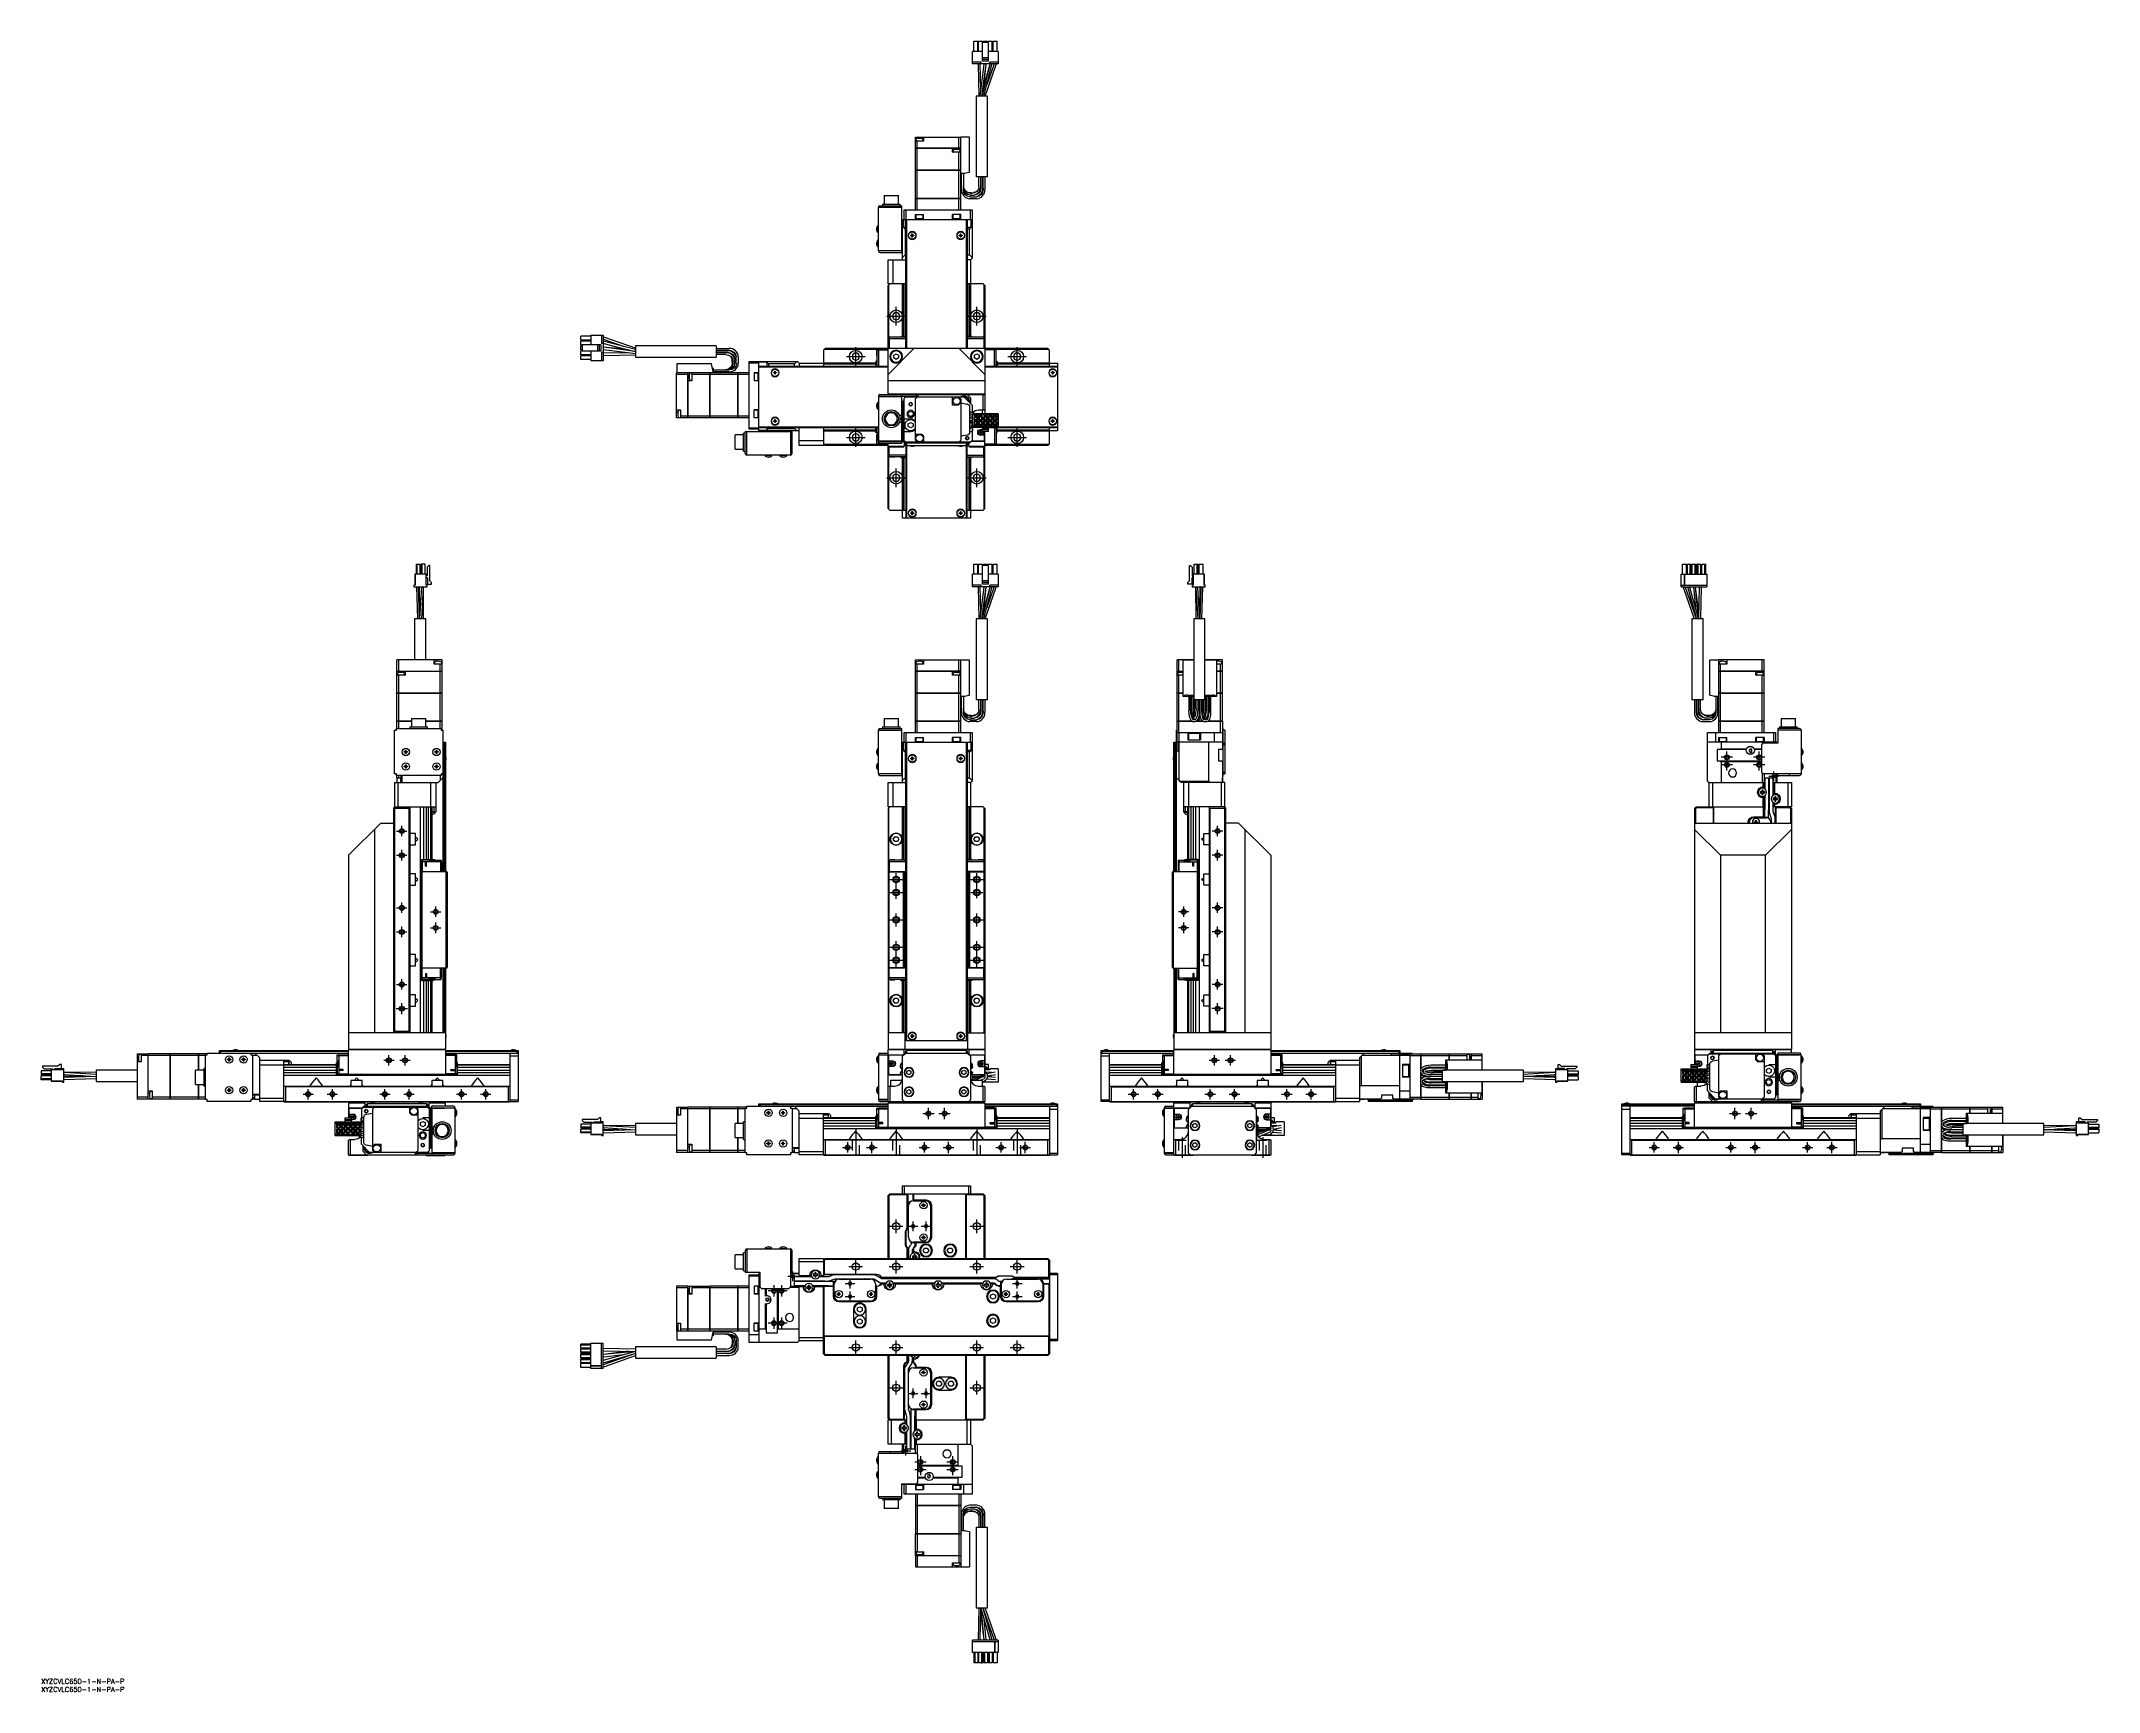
# Model space of a CAD drawing. Extents: x 0 to 1275, y -8 to 1015.
import ezdxf

# ---------------------------------------------------------------- set-up
doc = ezdxf.new("R2010")
doc.units = 0
doc.header["$LTSCALE"] = 0.5
doc.linetypes.add('CENTER', pattern=[50.8, 31.75, -6.35, 6.35, -6.35])
doc.linetypes.add('DASHED', pattern=[19.05, 12.7, -6.35])
for name, color, linetype in [('MSM_CENTER', 1, 'CENTER'), ('MSM_CONTINUOUS', 7, 'CONTINUOUS'), ('MSM_DASHED', 4, 'DASHED'), ('MSM_NARROW', 5, 'CONTINUOUS'), ('MSM_PART_NUMBER', 7, 'CONTINUOUS')]:
    doc.layers.add(name, color=color, linetype=linetype)
doc.styles.get("Standard").update_dxf_attribs({"font": 'txt.shx', "height": 3, "bigfont": 'bigfont.shx'})

msp = doc.modelspace()

# ---------------------------------------------------------------- linework, layer by layer
at = {"layer": 'MSM_CENTER'}
for p, q in [((523.8, 844.1), (535.4, 844.1)), ((529.6, 838.3), (529.6, 849.9)), ((573.8, 844.1), (585.4, 844.1)), ((579.6, 838.3), (579.6, 849.9)), ((498.8, 819.1), (510.4, 819.1)), ((504.6, 813.3), (504.6, 824.9)), ((598.8, 819.1), (610.4, 819.1)), ((604.6, 813.3), (604.6, 824.9)), ((498.8, 769.1), (510.4, 769.1)), ((504.6, 763.3), (504.6, 774.9)), ((598.8, 769.1), (610.4, 769.1)), ((604.6, 763.3), (604.6, 774.9)), ((523.8, 744.1), (535.4, 744.1)), ((529.6, 738.3), (529.6, 749.9)), ((573.8, 744.1), (585.4, 744.1)), ((579.6, 738.3), (579.6, 749.9)), ((1044.2, 562.7), (1044.2, 574.4)), ((1064.2, 562.7), (1064.2, 574.4)), ((1047.7, 570.9), (1040.7, 570.9)), ((1047.7, 566.2), (1040.7, 566.2)), ((1067.7, 570.9), (1060.7, 570.9)), ((1067.7, 566.2), (1060.7, 566.2)), ((1073.2, 556.2), (1073.2, 562.2)), ((1070.2, 559.2), (1076.2, 559.2)), ((220.1, 525.2), (226.6, 525.2)), ((223.4, 522), (223.4, 528.5)), ((731.9, 525.2), (725.4, 525.2)), ((728.7, 522), (728.7, 528.5)), ((220.1, 510.2), (226.6, 510.2)), ((223.4, 507), (223.4, 513.5)), ((731.9, 510.2), (725.4, 510.2)), ((728.7, 507), (728.7, 513.5)), ((529.6, 483.2), (529.6, 499.2)), ((579.6, 483.6), (579.6, 499.2)), ((525.6, 495.2), (533.6, 495.2)), ((525.6, 487.2), (533.6, 487.2)), ((575.6, 495.2), (583.6, 495.2)), ((575.9, 487.2), (583.2, 487.2)), ((220.1, 477.7), (226.6, 477.7)), ((223.4, 474.5), (223.4, 481)), ((241.1, 475.2), (247.6, 475.2)), ((244.4, 472), (244.4, 478.5)), ((529.6, 466.2), (529.6, 474.2)), ((579.6, 466.2), (579.6, 474.2)), ((710.9, 475.2), (704.4, 475.2)), ((707.7, 472), (707.7, 478.5)), ((731.9, 477.7), (725.4, 477.7)), ((728.7, 474.5), (728.7, 481)), ((220.1, 462.7), (226.6, 462.7)), ((223.4, 459.5), (223.4, 466)), ((241.1, 465.2), (247.6, 465.2)), ((244.4, 462), (244.4, 468.5)), ((525.6, 470.2), (533.6, 470.2)), ((575.6, 470.2), (583.6, 470.2)), ((710.9, 465.2), (704.4, 465.2)), ((707.7, 462), (707.7, 468.5)), ((731.9, 462.7), (725.4, 462.7)), ((728.7, 459.5), (728.7, 466)), ((525.6, 453.2), (533.6, 453.2)), ((529.6, 441.2), (529.6, 457.2)), ((575.6, 453.2), (583.6, 453.2)), ((579.6, 441.2), (579.6, 457.2)), ((223.4, 427), (223.4, 433.5)), ((525.6, 445.2), (533.6, 445.2)), ((575.6, 445.2), (583.6, 445.2)), ((728.7, 427), (728.7, 433.5)), ((220.1, 430.2), (226.6, 430.2)), ((731.9, 430.2), (725.4, 430.2)), ((219.9, 415.2), (226.9, 415.2)), ((223.4, 411.7), (223.4, 418.7)), ((732.2, 415.2), (725.2, 415.2)), ((728.7, 411.7), (728.7, 418.7)), ((212.2, 383.2), (218.6, 383.2)), ((215.4, 380), (215.4, 386.4)), ((222.2, 383.2), (228.6, 383.2)), ((225.4, 380), (225.4, 386.4)), ((723.4, 383.2), (729.9, 383.2)), ((726.7, 380), (726.7, 386.4)), ((733.4, 383.2), (739.9, 383.2)), ((736.7, 380), (736.7, 386.4)), ((162.2, 362.2), (168.6, 362.2)), ((165.4, 359), (165.4, 365.4)), ((177.2, 362.2), (183.6, 362.2)), ((180.4, 359), (180.4, 365.4)), ((209.7, 362.2), (216.1, 362.2)), ((212.9, 359), (212.9, 365.4)), ((224.7, 362.2), (231.1, 362.2)), ((227.9, 359), (227.9, 365.4)), ((257.2, 362.2), (263.6, 362.2)), ((260.4, 359), (260.4, 365.4)), ((272.2, 362.2), (278.6, 362.2)), ((275.4, 359), (275.4, 365.4)), ((673.4, 362.2), (679.9, 362.2)), ((676.7, 359), (676.7, 365.4)), ((688.4, 362.2), (694.9, 362.2)), ((691.7, 359), (691.7, 365.4)), ((720.9, 362.2), (727.4, 362.2)), ((724.2, 359), (724.2, 365.4)), ((735.9, 362.2), (742.4, 362.2)), ((739.2, 359), (739.2, 365.4)), ((768.4, 362.2), (774.9, 362.2)), ((771.7, 359), (771.7, 365.4)), ((783.4, 362.2), (789.9, 362.2)), ((786.7, 359), (786.7, 365.4)), ((546.1, 350.2), (553.1, 350.2)), ((549.6, 346.7), (549.6, 353.7)), ((556.1, 350.2), (563.1, 350.2)), ((559.6, 346.7), (559.6, 353.7)), ((1045.7, 350.2), (1052.7, 350.2)), ((1049.2, 346.7), (1049.2, 353.7)), ((1055.7, 350.2), (1062.7, 350.2)), ((1059.2, 346.7), (1059.2, 353.7)), ((499.6, 326), (499.6, 332.4)), ((504.6, 340.7), (504.6, 322.2)), ((514.6, 325.7), (514.6, 332.7)), ((529.6, 340.7), (529.6, 322.2)), ((547.1, 326), (547.1, 332.4)), ((562.1, 325.7), (562.1, 332.7)), ((579.6, 340.7), (579.6, 322.2)), ((594.6, 326), (594.6, 332.4)), ((604.6, 340.7), (604.6, 322.2)), ((609.6, 325.7), (609.6, 332.7)), ((706.7, 335.7), (706.7, 322.7)), ((756.7, 335.7), (756.7, 322.7)), ((999.2, 326), (999.2, 332.4)), ((1014.2, 325.7), (1014.2, 332.7)), ((1046.7, 326), (1046.7, 332.4)), ((1061.7, 325.7), (1061.7, 332.7)), ((1094.2, 326), (1094.2, 332.4)), ((1109.2, 325.7), (1109.2, 332.7)), ((496.3, 329.2), (502.8, 329.2)), ((511.3, 329.2), (517.8, 329.2)), ((543.8, 329.2), (550.3, 329.2)), ((558.8, 329.2), (565.3, 329.2)), ((591.3, 329.2), (597.8, 329.2)), ((606.3, 329.2), (612.8, 329.2)), ((996, 329.2), (1002.4, 329.2)), ((1011, 329.2), (1017.4, 329.2)), ((1043.5, 329.2), (1049.9, 329.2)), ((1058.5, 329.2), (1064.9, 329.2)), ((1091, 329.2), (1097.4, 329.2)), ((1106, 329.2), (1112.4, 329.2)), ((529.6, 276.2), (529.6, 284.7)), ((540.1, 277.4), (540.1, 283.4)), ((548.1, 277.4), (548.1, 283.4)), ((579.6, 276.2), (579.6, 284.7)), ((525.3, 280.4), (533.8, 280.4)), ((537.1, 280.4), (543.1, 280.4)), ((545.1, 280.4), (551.1, 280.4)), ((575.3, 280.4), (583.8, 280.4)), ((500.3, 255.4), (508.8, 255.4)), ((504.6, 251.2), (504.6, 259.7)), ((525.3, 255.4), (533.8, 255.4)), ((529.6, 251.2), (529.6, 259.7)), ((575.3, 255.4), (583.8, 255.4)), ((579.6, 251.2), (579.6, 259.7)), ((600.3, 255.4), (608.8, 255.4)), ((604.6, 251.2), (604.6, 259.7)), ((453.9, 243.9), (453.9, 236.9)), ((458.6, 243.9), (458.6, 236.9)), ((462.6, 249.4), (468.6, 249.4)), ((465.6, 246.4), (465.6, 252.4)), ((498.1, 244.9), (504.1, 244.9)), ((501.1, 241.9), (501.1, 247.9)), ((601.6, 244.9), (607.6, 244.9)), ((604.6, 241.9), (604.6, 247.9)), ((462.1, 240.4), (450.4, 240.4)), ((498.1, 236.9), (504.1, 236.9)), ((501.1, 233.9), (501.1, 239.9)), ((601.6, 236.9), (607.6, 236.9)), ((604.6, 233.9), (604.6, 239.9)), ((462.1, 220.4), (450.4, 220.4)), ((453.9, 223.9), (453.9, 216.9)), ((458.6, 223.9), (458.6, 216.9)), ((500.3, 205.4), (508.8, 205.4)), ((504.6, 201.2), (504.6, 209.7)), ((525.3, 205.4), (533.8, 205.4)), ((529.6, 201.2), (529.6, 209.7)), ((575.3, 205.4), (583.8, 205.4)), ((579.6, 201.2), (579.6, 209.7)), ((600.3, 205.4), (608.8, 205.4)), ((604.6, 201.2), (604.6, 209.7)), ((525.3, 180.4), (533.8, 180.4)), ((529.6, 176.2), (529.6, 184.7)), ((540.1, 173.9), (540.1, 179.9)), ((548.1, 173.9), (548.1, 179.9)), ((575.3, 180.4), (583.8, 180.4)), ((579.6, 176.2), (579.6, 184.7)), ((537.1, 176.9), (543.1, 176.9)), ((545.1, 176.9), (551.1, 176.9)), ((532.6, 141.4), (538.6, 141.4)), ((535.6, 138.4), (535.6, 144.4)), ((541.1, 134.4), (548.1, 134.4)), ((541.1, 129.7), (548.1, 129.7)), ((544.6, 137.9), (544.6, 126.2)), ((561.1, 134.4), (568.1, 134.4)), ((561.1, 129.7), (568.1, 129.7)), ((564.6, 137.9), (564.6, 126.2))]:
    msp.add_line(p, q, dxfattribs=at)
at = {"layer": 'MSM_CONTINUOUS'}
for p, q in [((577, 1000.5), (577, 1008.2)), ((583, 1008.2), (577, 1008.2)), ((577.7, 1008.2), (577.7, 1014.5)), ((577.7, 1014.5), (580.1, 1014.5)), ((580.1, 1008.2), (580.1, 1014.5)), ((580.7, 1014.5), (583.1, 1014.5)), ((580.7, 1008.2), (580.7, 1014.5)), ((583, 1007.2), (582.7, 1007.2)), ((583, 1002.1), (583, 1013.6)), ((586.8, 1013.6), (583, 1013.6)), ((583.1, 1013.6), (583.1, 1014.5)), ((583.7, 1013.6), (583.7, 1014.5)), ((583.7, 1014.5), (586.1, 1014.5)), ((586.1, 1013.6), (586.1, 1014.5)), ((586.7, 1013.6), (586.7, 1014.5)), ((586.7, 1014.5), (589.1, 1014.5)), ((586.8, 1002.1), (586.8, 1013.6)), ((592.8, 1008.2), (586.8, 1008.2)), ((587.1, 1007.2), (586.8, 1007.2)), ((589.1, 1008.2), (589.1, 1014.5)), ((589.7, 1008.2), (589.7, 1014.5)), ((589.7, 1014.5), (592.1, 1014.5)), ((592.1, 1008.2), (592.1, 1014.5)), ((592.8, 1008.2), (592.8, 1000.5)), ((582.2, 1001.6), (577, 1001.6)), ((592.8, 1000.5), (577, 1000.5)), ((580.4, 1000.5), (580.4, 1000.4)), ((580.4, 1000.5), (580.4, 1000.4)), ((580.4, 1000.4), (580.8, 980.5)), ((584, 1000.3), (581.4, 980.5)), ((581.7, 1000.4), (581.7, 1000.5)), ((582, 984.8), (581.7, 1000.4)), ((582.2, 1000.5), (582.2, 1001.6)), ((582.7, 1006.1), (583, 1006.1)), ((582.7, 980.5), (585.3, 1000.1)), ((587.6, 1000.1), (582.8, 980.7)), ((586.8, 1004.1), (583, 1004.1)), ((586.8, 1003.1), (583, 1003.1)), ((586.8, 1002.1), (583, 1002.1)), ((583.8, 984.9), (585.3, 1000.1)), ((584.1, 1000.5), (584, 1000.3)), ((584, 980.5), (588.9, 999.8)), ((587.6, 1000), (584.1, 987.7)), ((584.7, 980.5), (591.4, 999.5)), ((585.3, 1000.1), (585.4, 1000.5)), ((585.3, 1000.1), (585.4, 1000.5)), ((590.2, 999.9), (585.8, 987.5)), ((586.8, 1006.1), (587.1, 1006.1)), ((592.8, 1001.6), (587.6, 1001.6)), ((587.6, 1000.5), (587.6, 1001.6)), ((587.7, 1000.5), (587.6, 1000)), ((587.7, 1000.5), (587.6, 1000.1)), ((588.9, 999.8), (589, 1000.5)), ((590.4, 1000.5), (590.2, 999.9)), ((591.4, 999.5), (591.7, 1000.5)), ((591.4, 999.5), (591.7, 1000.5)), ((586.2, 980.5), (579.2, 980.5)), ((579.2, 980.5), (579.2, 930.5)), ((586.2, 930.5), (586.2, 980.5)), ((541.6, 948.2), (541.6, 955.1)), ((541.6, 955.1), (569.6, 955.1)), ((546.6, 952.6), (541.6, 952.6)), ((541.6, 934.6), (541.6, 948.2)), ((569.6, 948.2), (541.6, 948.2)), ((541.6, 948.2), (569.6, 948.2)), ((541.6, 948.2), (541.6, 948.2)), ((541.9, 953.6), (541.8, 952.8)), ((542.7, 948.2), (542.7, 952.6)), ((542.7, 934.6), (542.7, 948.2)), ((542.7, 948.2), (542.7, 948.2)), ((545.3, 955.1), (545.3, 954.2)), ((546.3, 952.8), (546.2, 953.6)), ((546.6, 955.1), (546.6, 952.6)), ((564.6, 945.7), (564.6, 948.2)), ((569.6, 945.7), (564.6, 945.7)), ((564.9, 946.7), (564.8, 945.9)), ((568.3, 948.2), (568.3, 947.3)), ((568.4, 948.2), (568.4, 955.1)), ((568.4, 948.2), (568.4, 948.2)), ((568.4, 934.6), (568.4, 945.7)), ((569.3, 945.9), (569.2, 946.7)), ((569.6, 917.1), (569.6, 955.1)), ((575.1, 955), (569.6, 955)), ((569.6, 948.2), (569.6, 948.2)), ((575.1, 933.4), (575.1, 955)), ((541.6, 934.6), (569.6, 934.6)), ((541.6, 917.1), (541.6, 934.6)), ((569.6, 934.6), (541.6, 934.6)), ((541.6, 934.6), (541.6, 934.6)), ((542.7, 917.1), (542.7, 934.6)), ((542.7, 934.6), (542.7, 934.6)), ((568.4, 917.1), (568.4, 934.6)), ((568.4, 934.6), (568.4, 934.6)), ((569.6, 934.6), (569.6, 934.6)), ((572.4, 932.5), (569.6, 932.5)), ((570.1, 922.5), (570.1, 932.5)), ((570.2, 932.5), (575.1, 933.4)), ((571.3, 932.5), (571.3, 922.5)), ((572.4, 932.5), (572.4, 932.9)), ((586.2, 930.5), (579.2, 930.5)), ((580.8, 924.5), (580.8, 930.5)), ((582, 930.5), (582, 923.5)), ((582.1, 923.5), (582.1, 930.5)), ((583.3, 930.5), (583.3, 923.5)), ((583.4, 922.5), (583.4, 930.5)), ((584.6, 930.5), (584.6, 922.5)), ((522.1, 918.9), (531, 918.9)), ((522.1, 918.9), (522.1, 913.6)), ((531, 913.6), (531, 918.9)), ((571.3, 925), (571.3, 924.8)), ((575.3, 918.1), (579.4, 918.1)), ((575.5, 919.1), (578, 919.1)), ((575.6, 920.1), (576.5, 920.1)), ((576.1, 920.6), (577.5, 920.7)), ((579.4, 918.1), (579.4, 918.1)), ((582, 922.8), (582.1, 924)), ((582, 923.5), (582, 922.8)), ((582, 922.8), (582, 922.8)), ((582, 922.8), (582, 922.8)), ((518.6, 884.6), (518.6, 911.6)), ((518.6, 911.6), (533.1, 911.6)), ((519.6, 912.6), (533.1, 912.6)), ((521.1, 913.6), (532.1, 913.6)), ((521.1, 913.6), (521.1, 912.6)), ((532.1, 912.6), (532.1, 913.6)), ((533.1, 883.6), (533.1, 912.6)), ((534.6, 904.1), (534.6, 910.1)), ((534.6, 910.1), (576.6, 910.1)), ((535.6, 910.1), (535.6, 904.1)), ((541.6, 910.1), (541.6, 917.1)), ((569.6, 917.1), (541.6, 917.1)), ((541.6, 917.1), (569.6, 917.1)), ((541.6, 917.1), (541.6, 917.1)), ((541.6, 907.1), (546.6, 907.1)), ((541.6, 904.1), (541.6, 907.1)), ((541.8, 907.1), (541.8, 904.6)), ((542.7, 910.1), (542.7, 917.1)), ((542.7, 917.1), (542.7, 917.1)), ((546.3, 904.6), (546.3, 907.1)), ((546.6, 904.1), (546.6, 907.1)), ((569.6, 907.1), (564.6, 907.1)), ((564.6, 904.1), (564.6, 907.1)), ((564.8, 907.1), (564.8, 904.6)), ((568.4, 910.1), (568.4, 917.1)), ((568.4, 917.1), (568.4, 917.1)), ((569.3, 904.6), (569.3, 907.1)), ((569.6, 910.1), (569.6, 917.1)), ((569.6, 917.1), (569.6, 917.1)), ((569.6, 904.1), (569.6, 907.1)), ((579.4, 916.9), (575.3, 916.9)), ((575.6, 904.1), (575.6, 910.1)), ((576.6, 910.1), (576.6, 880.1)), ((517.4, 898.3), (517.5, 898.3)), ((517.5, 898), (517.4, 898)), ((517.5, 899.1), (517.5, 899.1)), ((517.5, 898.3), (517.5, 898)), ((517.5, 897.2), (517.5, 897.2)), ((518.4, 895.9), (518.4, 900.4)), ((518.6, 900.4), (518.4, 900.4)), ((518.4, 895.9), (518.6, 895.9)), ((533.1, 903.6), (533.6, 903.6)), ((533.1, 900.6), (533.6, 900.6)), ((533.1, 898.1), (533.6, 898.1)), ((533.1, 895.6), (533.6, 895.6)), ((533.6, 879.1), (533.6, 904.1)), ((533.6, 904.1), (576.6, 904.1)), ((534.1, 904.1), (534.1, 899.1)), ((534.1, 899.1), (535.1, 898.1)), ((535.6, 899.1), (534.1, 899.1)), ((535.6, 898.1), (535.1, 898.1)), ((535.1, 898.1), (535.1, 882.1)), ((536.1, 904.1), (535.6, 903.6)), ((535.6, 824.1), (535.6, 903.6)), ((536.1, 904.1), (536.1, 824.1)), ((538.6, 894), (538.6, 894.3)), ((538.6, 894.3), (539.4, 894.3)), ((539.4, 894), (538.6, 894)), ((539.4, 895.1), (539.7, 895.1)), ((539.4, 894.3), (539.4, 895.1)), ((539.4, 894.3), (539.7, 894.3)), ((539.4, 894), (539.4, 894.3)), ((539.4, 893.2), (539.4, 894)), ((539.7, 893.9), (539.4, 893.9)), ((539.7, 893.2), (539.4, 893.2)), ((539.7, 895.1), (539.7, 894.3)), ((539.7, 894.3), (540.5, 894.3)), ((539.7, 894), (539.7, 893.2)), ((540.5, 894), (539.7, 894)), ((539.8, 894.3), (539.8, 894)), ((540.5, 894.3), (540.5, 894)), ((541.8, 904.6), (546.3, 904.6)), ((564.8, 904.6), (569.3, 904.6)), ((568.6, 894), (568.6, 894.3)), ((568.6, 894.3), (569.4, 894.3)), ((569.4, 894), (568.6, 894)), ((569.4, 895.1), (569.7, 895.1)), ((569.4, 894.3), (569.4, 895.1)), ((569.4, 894.3), (569.7, 894.3)), ((569.4, 894), (569.4, 894.3)), ((569.4, 893.2), (569.4, 894)), ((569.7, 893.9), (569.4, 893.9)), ((569.7, 893.2), (569.4, 893.2)), ((569.7, 895.1), (569.7, 894.3)), ((569.7, 894.3), (570.5, 894.3)), ((569.7, 894), (569.7, 893.2)), ((570.5, 894), (569.7, 894)), ((569.8, 894.3), (569.8, 894)), ((570.5, 894.3), (570.5, 894)), ((573.1, 824.1), (573.1, 904.1)), ((573.6, 903.6), (573.1, 904.1)), ((573.6, 903.6), (573.6, 824.1)), ((576.1, 899.1), (573.6, 899.1)), ((575.1, 898.1), (573.6, 898.1)), ((575.1, 898.1), (576.1, 899.1)), ((575.1, 882.1), (575.1, 898.1)), ((576.1, 899.1), (576.1, 904.1)), ((517.4, 889.3), (517.5, 889.3)), ((517.5, 889), (517.4, 889)), ((517.5, 890.1), (517.5, 890.1)), ((517.5, 889.3), (517.5, 889)), ((517.5, 888.2), (517.5, 888.2)), ((518.4, 886.9), (518.4, 891.4)), ((518.6, 891.4), (518.4, 891.4)), ((518.4, 886.9), (518.6, 886.9)), ((533.6, 884.6), (518.6, 884.6)), ((519.6, 883.6), (533.1, 883.6)), ((533.1, 891.6), (533.6, 891.6)), ((533.1, 889.1), (533.6, 889.1)), ((533.1, 886.6), (533.6, 886.6)), ((533.6, 880.6), (535.1, 882.1)), ((535.1, 882.1), (535.6, 882.1)), ((573.6, 882.1), (575.1, 882.1)), ((575.1, 882.1), (576.6, 880.6)), ((575.6, 879.1), (576.6, 880.1)), ((524.6, 864.1), (524.6, 879.1)), ((524.6, 879.1), (535.6, 879.1)), ((527.6, 879.1), (527.6, 864.1)), ((575.6, 879.1), (573.6, 879.1)), ((575.6, 879.1), (575.6, 864.1)), ((535.6, 864.1), (524.6, 864.1)), ((525.1, 863.6), (524.6, 863.1)), ((524.6, 795.6), (524.6, 863.1)), ((525.6, 864.1), (525.1, 863.6)), ((525.1, 831.1), (525.1, 863.6)), ((533.5, 831.6), (533.5, 864.1)), ((533.8, 831.6), (533.8, 864.1)), ((534.3, 864.1), (534.3, 831.6)), ((583.6, 864.1), (573.6, 864.1)), ((574.9, 831.6), (574.9, 864.1)), ((575.4, 864.1), (575.4, 831.6)), ((575.7, 864.1), (575.7, 831.6)), ((584.6, 863.1), (583.6, 864.1)), ((584.1, 831.1), (584.1, 863.6)), ((584.6, 863.1), (584.6, 783.6)), ((340.5, 831.7), (334.2, 831.7)), ((334.2, 829.3), (334.2, 831.7)), ((340.5, 829.3), (334.2, 829.3)), ((340.5, 828.7), (334.2, 828.7)), ((334.2, 826.3), (334.2, 828.7)), ((340.5, 832.4), (340.5, 826.4)), ((340.5, 832.4), (348.2, 832.4)), ((347.1, 832.4), (347.1, 827.2)), ((348.2, 832.4), (348.2, 816.5)), ((349.2, 831), (348.2, 831.3)), ((349.2, 831), (348.2, 831.3)), ((348.2, 829.9), (348.8, 829.8)), ((348.9, 828.5), (348.2, 828.6)), ((348.8, 829.8), (348.8, 829.8)), ((348.8, 829.8), (361.2, 825.4)), ((368.2, 824.3), (349.2, 831)), ((524.8, 831.1), (524.8, 830.1)), ((535.6, 831.1), (524.8, 831.1)), ((524.8, 830.1), (524.8, 824.1)), ((535.6, 830.1), (524.8, 830.1)), ((525.3, 831.1), (525.3, 830.1)), ((525.3, 830.1), (525.3, 824.1)), ((528.8, 831.2), (525.8, 831.2)), ((525.8, 831.2), (525.8, 831.1)), ((528.8, 831.1), (528.8, 831.2)), ((532.3, 831.1), (532.6, 831.6)), ((532.6, 831.6), (535.6, 831.6)), ((576.5, 831.6), (573.6, 831.6)), ((584.3, 831.1), (573.6, 831.1)), ((584.4, 830.1), (573.6, 830.1)), ((576.8, 831.1), (576.5, 831.6)), ((583.4, 831.2), (580.4, 831.2)), ((580.4, 831.2), (580.4, 831.1)), ((583.4, 831.1), (583.4, 831.2)), ((583.8, 831.1), (583.8, 830.1)), ((583.9, 830.1), (583.9, 824.1)), ((584.3, 831.1), (584.3, 830.1)), ((584.4, 830.1), (584.4, 824.1)), ((335.1, 826.3), (334.2, 826.3)), ((335.1, 825.7), (334.2, 825.7)), ((334.2, 823.3), (334.2, 825.7)), ((335.1, 823.3), (334.2, 823.3)), ((334.2, 820.3), (334.2, 822.7)), ((335.1, 822.7), (334.2, 822.7)), ((340.5, 820.3), (334.2, 820.3)), ((340.5, 819.7), (334.2, 819.7)), ((334.2, 817.3), (334.2, 819.7)), ((340.5, 817.3), (334.2, 817.3)), ((335.1, 826.4), (335.1, 822.5)), ((346.6, 826.4), (335.1, 826.4)), ((346.6, 822.5), (335.1, 822.5)), ((340.5, 822.5), (340.5, 816.5)), ((348.2, 816.5), (340.5, 816.5)), ((341.5, 826.6), (341.5, 826.4)), ((341.5, 822.5), (341.5, 822.3)), ((342.6, 826.4), (342.6, 826.6)), ((342.6, 822.3), (342.6, 822.5)), ((344.6, 826.4), (344.6, 822.5)), ((345.6, 826.4), (345.6, 822.5)), ((346.6, 826.4), (346.6, 822.5)), ((348.2, 827.2), (347.1, 827.2)), ((348.2, 821.7), (347.1, 821.7)), ((347.1, 821.7), (347.1, 816.5)), ((348.2, 827.3), (348.7, 827.2)), ((348.2, 827.3), (348.6, 827.2)), ((348.6, 824.9), (348.2, 824.9)), ((348.6, 824.9), (348.2, 824.9)), ((348.2, 823.6), (348.4, 823.6)), ((348.3, 821.2), (348.2, 821.2)), ((348.2, 819.9), (348.3, 819.9)), ((348.2, 819.9), (348.3, 819.9)), ((363.9, 821.5), (348.3, 821.2)), ((348.3, 819.9), (368.2, 820.3)), ((348.4, 823.6), (368.2, 821)), ((348.6, 827.2), (367.9, 822.3)), ((363.7, 823.4), (348.6, 824.9)), ((368.2, 822.3), (348.6, 824.9)), ((348.7, 827.2), (361, 823.7)), ((368.2, 823.6), (348.9, 828.5)), ((368.2, 825.8), (368.2, 818.8)), ((418.2, 825.8), (368.2, 825.8)), ((368.2, 818.8), (418.2, 818.8)), ((418.2, 825.8), (418.2, 818.8)), ((418.2, 824.2), (426.2, 824.2)), ((426.2, 823), (418.2, 823)), ((418.2, 822.9), (425.2, 822.9)), ((425.2, 821.7), (418.2, 821.7)), ((418.2, 821.6), (425.2, 821.6)), ((424.2, 820.4), (418.2, 820.4)), ((425.9, 821.5), (424.7, 821.7)), ((425.2, 821.6), (425.9, 821.5)), ((425.9, 821.5), (425.9, 821.5)), ((425.9, 821.5), (425.9, 821.5)), ((428.1, 815.6), (428, 817)), ((428.6, 815.2), (428.6, 816.1)), ((429.6, 815), (429.6, 817.5)), ((430.6, 814.9), (430.6, 819)), ((430.6, 819), (430.6, 818.9)), ((431.8, 819), (431.8, 814.9)), ((438.6, 774.1), (438.6, 816.1)), ((438.6, 816.1), (468.6, 816.1)), ((444.6, 773.1), (444.6, 816.1)), ((466.6, 814.6), (468.1, 816.1)), ((469.6, 815.1), (468.6, 816.1)), ((485.6, 824.1), (484.6, 823.1)), ((484.6, 823.1), (484.6, 813.1)), ((517.6, 823.6), (485.1, 823.6)), ((623.6, 824.1), (485.6, 824.1)), ((517.6, 816.4), (517.1, 816.1)), ((517.1, 816.1), (517.1, 813.1)), ((517.5, 822.9), (517.5, 819.9)), ((517.6, 822.9), (517.5, 822.9)), ((517.5, 819.9), (517.6, 819.9)), ((517.6, 823.9), (517.6, 813.1)), ((517.6, 823.9), (518.6, 823.9)), ((517.6, 823.4), (518.6, 823.4)), ((518.6, 823.9), (518.6, 813.1)), ((518.6, 823.9), (524.6, 823.9)), ((518.6, 823.4), (524.6, 823.4)), ((524.6, 808.1), (540.6, 824.1)), ((528.1, 820), (529.6, 820.9)), ((528.1, 818.3), (528.1, 820)), ((529.6, 817.4), (528.1, 818.3)), ((529.6, 820.9), (531.1, 820)), ((531.1, 818.3), (529.6, 817.4)), ((531.1, 820), (531.1, 818.3)), ((568.6, 824.1), (584.6, 808.1)), ((578.1, 820), (579.6, 820.9)), ((578.1, 818.3), (578.1, 820)), ((579.6, 817.4), (578.1, 818.3)), ((579.6, 820.9), (581.1, 820)), ((581.1, 818.3), (579.6, 817.4)), ((581.1, 820), (581.1, 818.3)), ((590.6, 823.9), (584.6, 823.9)), ((590.6, 823.4), (584.6, 823.4)), ((591.6, 823.9), (590.6, 823.9)), ((590.6, 813.1), (590.6, 823.9)), ((591.6, 823.4), (590.6, 823.4)), ((591.6, 813.1), (591.6, 823.9)), ((624.1, 823.6), (591.6, 823.6)), ((591.6, 819.9), (591.6, 822.9)), ((591.6, 822.9), (591.6, 822.9)), ((591.6, 819.9), (591.6, 819.9)), ((591.6, 816.4), (592.1, 816.1)), ((592.1, 816.1), (592.1, 813.1)), ((624.6, 823.1), (623.6, 824.1)), ((624.6, 813.1), (624.6, 823.1)), ((431.6, 809.1), (393.6, 809.1)), ((393.6, 781.1), (393.6, 809.1)), ((400.5, 808), (393.6, 808)), ((393.7, 814.6), (393.7, 809.1)), ((415.3, 814.6), (393.7, 814.6)), ((400.5, 781.1), (400.5, 809.1)), ((400.5, 809.1), (400.5, 781.1)), ((400.5, 809.1), (400.5, 809.1)), ((400.5, 808), (400.5, 808)), ((400.5, 807.9), (401.4, 807.9)), ((403, 804.1), (400.5, 804.1)), ((402.7, 808.9), (402, 808.8)), ((402, 804.5), (402.7, 804.4)), ((403, 809.1), (403, 804.1)), ((414.1, 808), (403, 808)), ((414.1, 809.1), (414.1, 781.1)), ((414.1, 781.1), (414.1, 809.1)), ((414.1, 809.1), (414.1, 809.1)), ((431.6, 808), (414.1, 808)), ((414.1, 808), (414.1, 808)), ((416.2, 809.7), (415.3, 814.6)), ((416.2, 811.9), (415.8, 811.9)), ((416.2, 811.9), (416.2, 809.1)), ((416.2, 810.9), (426.2, 810.9)), ((426.2, 809.7), (416.2, 809.7)), ((423.7, 810.9), (423.9, 810.9)), ((431.6, 781.1), (431.6, 809.1)), ((431.6, 809.1), (431.6, 781.1)), ((438.6, 809.1), (431.6, 809.1)), ((431.6, 809.1), (431.6, 809.1)), ((438.6, 808), (431.6, 808)), ((431.6, 808), (431.6, 808)), ((444.6, 815.1), (438.6, 815.1)), ((444.6, 809.1), (441.6, 809.1)), ((441.6, 809.1), (441.6, 804.1)), ((444.1, 808.9), (441.6, 808.9)), ((441.6, 804.4), (444.1, 804.4)), ((444.6, 804.1), (441.6, 804.1)), ((444.1, 804.4), (444.1, 808.9)), ((449.6, 815.6), (444.6, 815.6)), ((445.1, 813.1), (444.6, 812.6)), ((524.6, 812.6), (444.6, 812.6)), ((445.1, 813.1), (524.6, 813.1)), ((449.6, 815.6), (449.6, 813.1)), ((450.6, 814.6), (449.6, 815.6)), ((466.6, 814.6), (450.6, 814.6)), ((450.6, 814.6), (450.6, 813.1)), ((453.6, 809.3), (454.4, 809.3)), ((453.6, 809), (453.6, 809.3)), ((454.4, 809), (453.6, 809)), ((454.4, 810.1), (454.7, 810.1)), ((454.4, 809.3), (454.4, 810.1)), ((454.4, 809), (454.4, 809.3)), ((454.4, 809.3), (454.7, 809.3)), ((454.4, 808.2), (454.4, 809)), ((454.7, 808.9), (454.4, 808.9)), ((454.7, 808.2), (454.4, 808.2)), ((454.7, 810.1), (454.7, 809.3)), ((454.7, 809.3), (455.5, 809.3)), ((454.7, 809), (454.7, 808.2)), ((455.5, 809), (454.7, 809)), ((454.8, 809.3), (454.8, 809)), ((455.5, 809.3), (455.5, 809)), ((466.6, 813.1), (466.6, 814.6)), ((469.6, 815.1), (469.6, 813.1)), ((469.6, 815.1), (484.6, 815.1)), ((484.6, 815.2), (517.1, 815.2)), ((484.6, 814.9), (517.1, 814.9)), ((517.1, 814.4), (484.6, 814.4)), ((584.6, 804.1), (524.6, 804.1)), ((584.6, 813.1), (629.6, 813.1)), ((629.6, 812.6), (584.6, 812.6)), ((592.1, 815.2), (624.6, 815.2)), ((592.1, 814.9), (624.6, 814.9)), ((624.6, 814.4), (592.1, 814.4)), ((624.6, 815.1), (629.6, 815.1)), ((625.6, 809.3), (626.4, 809.3)), ((625.6, 809), (625.6, 809.3)), ((626.4, 809), (625.6, 809)), ((626.4, 810.1), (626.7, 810.1)), ((626.4, 809.3), (626.4, 810.1)), ((626.4, 809), (626.4, 809.3)), ((626.4, 809.3), (626.7, 809.3)), ((626.4, 808.2), (626.4, 809)), ((626.7, 808.9), (626.4, 808.9)), ((626.7, 808.2), (626.4, 808.2)), ((626.7, 810.1), (626.7, 809.3)), ((626.7, 809.3), (627.5, 809.3)), ((626.7, 809), (626.7, 808.2)), ((627.5, 809), (626.7, 809)), ((626.8, 809.3), (626.8, 809)), ((627.5, 809.3), (627.5, 809)), ((629.6, 812.6), (629.1, 813.1)), ((629.6, 815.1), (629.6, 773.1)), ((518.4, 786.4), (518.4, 790.9)), ((518.6, 790.9), (518.4, 790.9)), ((518.6, 794.6), (518.6, 764.3)), ((518.6, 794.4), (533.1, 794.4)), ((519.6, 795.6), (584.6, 795.6)), ((519.6, 794.6), (543.1, 794.6)), ((519.6, 794.6), (519.6, 794.4)), ((524.6, 796.1), (584.6, 796.1)), ((524.6, 794.4), (524.6, 794.6)), ((525.6, 794.6), (525.4, 794.4)), ((525.6, 795.6), (525.8, 796.1)), ((533.1, 794.6), (533.1, 795.6)), ((533.1, 766.8), (533.1, 794.4)), ((533.1, 791.5), (533.6, 791.5)), ((534.1, 791.6), (533.6, 791.1)), ((533.6, 791.5), (533.6, 766.7)), ((534.6, 791.6), (534.1, 791.6)), ((534.6, 795.8), (534.3, 796.1)), ((534.6, 795.8), (534.6, 795.6)), ((534.6, 795.8), (536.8, 795.8)), ((535.6, 794.1), (534.6, 793.1)), ((534.6, 767.1), (534.6, 793.1)), ((535.1, 793.6), (535.1, 794.6)), ((535.6, 794.6), (535.6, 794.1)), ((535.6, 794.1), (571.6, 794.1)), ((536, 794.1), (536.5, 794.6)), ((536.3, 796.1), (536.6, 795.8)), ((537.1, 794.6), (536.7, 794.1)), ((536.8, 795.8), (537, 795.6)), ((537.1, 794.6), (537.1, 794.6)), ((540.3, 795.7), (538.5, 795.7)), ((538.5, 795.7), (538.5, 795.6)), ((539.7, 794.3), (539.8, 794.2)), ((540.1, 794.2), (539.8, 794.2)), ((539.8, 794.2), (539.8, 794.2)), ((540.1, 794.2), (540.1, 794.6)), ((540.4, 795.8), (540.2, 795.6)), ((572.6, 795.8), (540.4, 795.8)), ((540.7, 794.6), (541.2, 794.1)), ((541.6, 794.1), (541.6, 794.6)), ((541.6, 767.3), (541.6, 793)), ((541.9, 795.8), (541.7, 795.6)), ((541.9, 795.8), (541.7, 795.6)), ((542.1, 795.6), (542.1, 794.1)), ((543.1, 795.6), (543.1, 794.6)), ((564.6, 789.1), (564.6, 794.1)), ((569.6, 793), (569.6, 767.3)), ((569.6, 790.4), (573.6, 789.7)), ((576.6, 789.1), (571.6, 794.1)), ((572.6, 795.8), (572.9, 796.1)), ((575.6, 793.6), (573.6, 795.6)), ((575.6, 793.6), (575.6, 790.1)), ((583.4, 796.1), (583.6, 795.6)), ((583.6, 786.1), (583.6, 795.6)), ((393.6, 786.1), (396.1, 786.1)), ((393.6, 784.9), (394.5, 784.9)), ((400.5, 781.1), (393.6, 781.1)), ((395.9, 785.9), (395.1, 785.8)), ((395.1, 781.5), (395.9, 781.4)), ((396.1, 786.1), (396.1, 781.1)), ((400.5, 782.3), (396.1, 782.3)), ((414.1, 782.3), (400.5, 782.3)), ((400.5, 782.3), (400.5, 782.3)), ((414.1, 781.1), (400.5, 781.1)), ((400.5, 781.1), (400.5, 781.1)), ((431.6, 782.3), (414.1, 782.3)), ((414.1, 782.3), (414.1, 782.3)), ((431.6, 781.1), (414.1, 781.1)), ((414.1, 781.1), (414.1, 781.1)), ((438.6, 782.3), (431.6, 782.3)), ((431.6, 782.3), (431.6, 782.3)), ((438.6, 781.1), (431.6, 781.1)), ((431.6, 781.1), (431.6, 781.1)), ((444.6, 786.1), (441.6, 786.1)), ((441.6, 781.1), (441.6, 786.1)), ((444.1, 785.9), (441.6, 785.9)), ((441.6, 781.4), (444.1, 781.4)), ((444.6, 781.1), (441.6, 781.1)), ((444.1, 781.4), (444.1, 785.9)), ((453.6, 779.3), (454.4, 779.3)), ((453.6, 779), (453.6, 779.3)), ((454.4, 779), (453.6, 779)), ((454.4, 780.1), (454.7, 780.1)), ((454.4, 779.3), (454.4, 780.1)), ((454.4, 779.3), (454.7, 779.3)), ((454.4, 779), (454.4, 779.3)), ((454.4, 778.2), (454.4, 779)), ((454.7, 778.9), (454.4, 778.9)), ((454.7, 778.2), (454.4, 778.2)), ((454.7, 780.1), (454.7, 779.3)), ((454.7, 779.3), (455.5, 779.3)), ((454.7, 779), (454.7, 778.2)), ((455.5, 779), (454.7, 779)), ((454.8, 779.3), (454.8, 779)), ((455.5, 779.3), (455.5, 779)), ((517.4, 788.8), (517.5, 788.8)), ((517.5, 788.5), (517.4, 788.5)), ((517.5, 789.6), (517.5, 789.6)), ((517.5, 788.8), (517.5, 788.5)), ((517.5, 787.7), (517.5, 787.7)), ((518.4, 786.4), (518.6, 786.4)), ((533.1, 782.6), (531.7, 782.6)), ((531.7, 778.6), (533.1, 778.6)), ((532.3, 780.6), (532, 781.1)), ((532, 780.1), (532.3, 780.6)), ((533.1, 790.1), (533.6, 790.1)), ((533.1, 787.2), (533.6, 787.2)), ((533.1, 785.7), (533.6, 785.7)), ((534.6, 780.6), (538.6, 780.6)), ((537.1, 784.5), (538.6, 785.4)), ((537.1, 782.8), (537.1, 784.5)), ((538.6, 781.9), (537.1, 782.8)), ((537.1, 777.5), (538.6, 778.4)), ((537.1, 775.8), (537.1, 777.5)), ((538.6, 785.4), (540.1, 784.5)), ((540.1, 782.8), (538.6, 781.9)), ((538.6, 778.4), (540.1, 777.5)), ((540.1, 784.5), (540.1, 782.8)), ((540.1, 777.5), (540.1, 775.8)), ((568.3, 789.1), (564.6, 789.1)), ((575.1, 788), (575.1, 772.3)), ((575.1, 785.2), (578.9, 783.6)), ((575.1, 783.9), (575.7, 783.7)), ((575.1, 783.9), (577, 783.3)), ((575.1, 782.6), (577, 782.2)), ((577, 781), (575.1, 781.4)), ((577, 780.7), (575.1, 781)), ((575.1, 779.8), (577, 779.5)), ((577, 778.8), (575.1, 778.7)), ((575.1, 778.4), (577, 778.6)), ((576.6, 789.1), (576.6, 784.6)), ((576.6, 781.1), (576.6, 780.8)), ((576.6, 778.5), (576.6, 778.8)), ((576.8, 778.8), (576.8, 778.5)), ((592.8, 783.6), (577, 783.6)), ((577, 775.3), (577, 783.6)), ((590.7, 782.9), (577, 782.9)), ((578.3, 782.2), (577.7, 781.6)), ((577.7, 781.6), (577.7, 779.8)), ((577.7, 779.8), (580.1, 779.8)), ((577.7, 778.6), (578.3, 779.2)), ((577.7, 778.6), (577.7, 776.8)), ((578.4, 781.7), (578.1, 781.5)), ((578.1, 781.5), (578.1, 780.2)), ((578.1, 780.2), (579.6, 780.2)), ((578.4, 778.7), (578.1, 778.5)), ((578.1, 778.5), (578.1, 777.2)), ((580.1, 782.2), (578.3, 782.2)), ((580.1, 779.2), (578.3, 779.2)), ((579.3, 781.7), (578.4, 781.7)), ((579.3, 778.7), (578.4, 778.7)), ((579.6, 781.5), (579.3, 781.7)), ((579.6, 778.5), (579.3, 778.7)), ((579.6, 780.2), (579.6, 781.5)), ((579.6, 777.2), (579.6, 778.5)), ((580.1, 779.8), (580.1, 782.2)), ((580.1, 776.8), (580.1, 779.2)), ((580.7, 786.1), (584.1, 786.1)), ((580.7, 782.2), (580.7, 779.8)), ((582.5, 782.2), (580.7, 782.2)), ((580.7, 779.8), (583.1, 779.8)), ((582.5, 779.2), (580.7, 779.2)), ((580.7, 779.2), (580.7, 776.8)), ((581.4, 781.7), (581.1, 781.5)), ((581.1, 781.5), (581.1, 780.2)), ((581.1, 780.2), (582.6, 780.2)), ((581.4, 778.7), (581.1, 778.5)), ((581.1, 778.5), (581.1, 777.2)), ((582.3, 781.7), (581.4, 781.7)), ((582.3, 778.7), (581.4, 778.7)), ((582.6, 781.5), (582.3, 781.7)), ((582.6, 778.5), (582.3, 778.7)), ((582.5, 782.2), (583.1, 781.6)), ((583.1, 778.6), (582.5, 779.2)), ((582.6, 780.2), (582.6, 781.5)), ((582.6, 777.2), (582.6, 778.5)), ((583.1, 783.6), (583.1, 786.1)), ((583.1, 779.8), (583.1, 781.6)), ((583.1, 776.8), (583.1, 778.6)), ((584.3, 782.2), (583.7, 781.6)), ((583.7, 781.6), (583.7, 779.8)), ((583.7, 779.8), (586.1, 779.8)), ((583.7, 779.2), (583.7, 776.8)), ((585.5, 779.2), (583.7, 779.2)), ((584.6, 786.6), (584.1, 786.1)), ((584.4, 781.7), (584.1, 781.5)), ((584.1, 781.5), (584.1, 780.2)), ((584.1, 780.2), (585.6, 780.2)), ((584.4, 778.7), (584.1, 778.5)), ((584.1, 778.5), (584.1, 777.2)), ((586.1, 782.2), (584.3, 782.2)), ((585.3, 781.7), (584.4, 781.7)), ((585.3, 778.7), (584.4, 778.7)), ((585.6, 781.5), (585.3, 781.7)), ((585.6, 778.5), (585.3, 778.7)), ((586.1, 778.6), (585.5, 779.2)), ((585.6, 780.2), (585.6, 781.5)), ((585.6, 777.2), (585.6, 778.5)), ((586.1, 779.8), (586.1, 782.2)), ((586.1, 776.8), (586.1, 778.6)), ((587.3, 782.2), (586.7, 781.6)), ((586.7, 781.6), (586.7, 779.8)), ((586.7, 779.8), (589.1, 779.8)), ((586.7, 779.2), (586.7, 776.8)), ((588.5, 779.2), (586.7, 779.2)), ((587.4, 781.7), (587.1, 781.5)), ((587.1, 781.5), (587.1, 780.2)), ((587.1, 780.2), (588.6, 780.2)), ((587.4, 778.7), (587.1, 778.5)), ((587.1, 778.5), (587.1, 777.2)), ((589.1, 782.2), (587.3, 782.2)), ((588.3, 781.7), (587.4, 781.7)), ((588.3, 778.7), (587.4, 778.7)), ((588.6, 781.5), (588.3, 781.7)), ((588.6, 778.5), (588.3, 778.7)), ((589.1, 778.6), (588.5, 779.2)), ((588.6, 780.2), (588.6, 781.5)), ((588.6, 777.2), (588.6, 778.5)), ((589.1, 779.8), (589.1, 782.2)), ((589.1, 776.8), (589.1, 778.6)), ((589.7, 782.2), (589.7, 779.8)), ((592.1, 782.2), (589.7, 782.2)), ((589.7, 779.8), (592.1, 779.8)), ((589.7, 779.2), (589.7, 776.8)), ((591.5, 779.2), (589.7, 779.2)), ((590.4, 781.7), (590.1, 781.5)), ((590.1, 781.5), (590.1, 780.2)), ((590.1, 780.2), (591.6, 780.2)), ((590.4, 778.7), (590.1, 778.5)), ((590.1, 778.5), (590.1, 777.2)), ((591.3, 781.7), (590.4, 781.7)), ((591.3, 778.7), (590.4, 778.7)), ((590.7, 782.9), (590.7, 783)), ((591, 783), (591, 782.9)), ((592.8, 782.9), (591, 782.9)), ((591.6, 781.5), (591.3, 781.7)), ((591.6, 778.5), (591.3, 778.7)), ((592.1, 778.6), (591.5, 779.2)), ((591.6, 780.2), (591.6, 781.5)), ((591.6, 777.2), (591.6, 778.5)), ((592.1, 779.8), (592.1, 782.2)), ((592.1, 776.8), (592.1, 778.6)), ((592.8, 783.6), (592.8, 775.3)), ((625.6, 779.3), (626.4, 779.3)), ((625.6, 779), (625.6, 779.3)), ((626.4, 779), (625.6, 779)), ((626.4, 780.1), (626.7, 780.1)), ((626.4, 779.3), (626.4, 780.1)), ((626.4, 779.3), (626.7, 779.3)), ((626.4, 779), (626.4, 779.3)), ((626.4, 778.2), (626.4, 779)), ((626.7, 778.9), (626.4, 778.9)), ((626.7, 778.2), (626.4, 778.2)), ((626.7, 780.1), (626.7, 779.3)), ((626.7, 779.3), (627.5, 779.3)), ((626.7, 779), (626.7, 778.2)), ((627.5, 779), (626.7, 779)), ((626.8, 779.3), (626.8, 779)), ((627.5, 779.3), (627.5, 779)), ((429.8, 761.7), (429.8, 770.6)), ((435.1, 770.6), (429.8, 770.6)), ((435.1, 760.6), (435.1, 771.6)), ((436.1, 771.6), (435.1, 771.6)), ((465.1, 772.6), (436.1, 772.6)), ((436.1, 759.1), (436.1, 772.6)), ((437.1, 758.1), (437.1, 772.6)), ((438.6, 775.1), (444.6, 775.1)), ((444.6, 774.1), (438.6, 774.1)), ((444.6, 775.6), (518.6, 775.6)), ((444.6, 775.6), (445.1, 775.1)), ((444.6, 773.6), (449.6, 773.6)), ((469.6, 773.1), (444.6, 773.1)), ((518.6, 775.1), (445.1, 775.1)), ((445.1, 772.6), (445.1, 773.1)), ((448.1, 772.6), (448.1, 773.1)), ((449.6, 775.1), (449.6, 773.6)), ((449.6, 773.6), (450.6, 774.6)), ((450.6, 775.1), (450.6, 774.6)), ((450.6, 774.6), (466.6, 774.6)), ((450.6, 772.6), (450.6, 773.1)), ((453.1, 772.6), (453.1, 773.1)), ((457.1, 772.6), (457.1, 773.1)), ((459.6, 772.6), (459.6, 773.1)), ((462.1, 772.6), (462.1, 773.1)), ((464.1, 773.1), (464.1, 758.1)), ((465.1, 759.1), (465.1, 772.6)), ((466.6, 774.6), (466.6, 775.1)), ((468.1, 773.1), (466.6, 774.6)), ((469.6, 764.1), (469.6, 775.1)), ((469.6, 767.1), (484.6, 767.1)), ((484.6, 775.1), (484.6, 764.1)), ((484.6, 773.8), (517.1, 773.8)), ((517.1, 773.3), (484.6, 773.3)), ((517.1, 773), (484.6, 773)), ((484.6, 765.1), (485.6, 764.1)), ((517.1, 772.2), (517.1, 775.1)), ((517.6, 771.9), (517.1, 772.2)), ((517.4, 769.8), (517.5, 769.8)), ((517.5, 769.5), (517.4, 769.5)), ((517.5, 770.6), (517.5, 770.6)), ((517.5, 769.8), (517.5, 769.5)), ((517.5, 768.7), (517.5, 768.7)), ((517.5, 768.3), (517.5, 765.3)), ((517.6, 768.3), (517.5, 768.3)), ((517.5, 765.3), (517.6, 765.3)), ((517.6, 775.1), (517.6, 770.7)), ((517.6, 768.6), (517.6, 764.4)), ((517.6, 764.9), (518.6, 764.9)), ((518.4, 767.4), (518.4, 771.9)), ((518.6, 771.9), (518.4, 771.9)), ((518.4, 767.4), (518.6, 767.4)), ((533.1, 766.8), (518.6, 766.8)), ((518.6, 764.8), (524.6, 764.8)), ((519.6, 766.8), (519.6, 766.6)), ((519.6, 766.7), (533.6, 766.7)), ((519.6, 766.6), (535.1, 766.6)), ((519.6, 765.6), (533.1, 765.6)), ((524.6, 766.7), (524.6, 766.6)), ((524.6, 725.1), (524.6, 765.6)), ((525.3, 766.6), (525.2, 766.7)), ((534, 766.7), (525.3, 766.7)), ((525.3, 766.7), (525.3, 766.7)), ((533.1, 772.5), (533.6, 772.5)), ((533.1, 771.1), (533.6, 771.1)), ((533.1, 768.2), (533.6, 768.2)), ((533.1, 766.6), (533.1, 765.6)), ((533.6, 767.1), (535.1, 765.6)), ((538.6, 772.6), (534.6, 772.6)), ((534.6, 767.1), (535.6, 766.1)), ((534.6, 766.1), (534.6, 763.6)), ((535.1, 764.1), (535.1, 765.6)), ((575.1, 765.6), (535.1, 765.6)), ((575.6, 766.1), (535.6, 766.1)), ((535.6, 765.6), (535.6, 719.1)), ((536.1, 765.6), (536.1, 719.1)), ((538.6, 774.9), (537.1, 775.8)), ((540.1, 775.8), (538.6, 774.9)), ((541.6, 771.1), (545.3, 771.1)), ((546.6, 769.9), (546.6, 766.1)), ((573.6, 770.5), (569.6, 769.8)), ((573.1, 719.1), (573.1, 765.6)), ((573.6, 719.1), (573.6, 765.6)), ((574.1, 765.6), (574.1, 764.1)), ((574.6, 763.6), (574.6, 765.6)), ((577, 777.4), (575.1, 777.2)), ((577, 776.4), (575.1, 776)), ((577, 775.8), (575.1, 775)), ((576.6, 772.6), (575.1, 772.6)), ((575.1, 765.6), (576.6, 767.1)), ((583.9, 766.6), (576.1, 766.6)), ((583.8, 766.7), (576.2, 766.7)), ((576.6, 775.7), (576.6, 767.1)), ((576.8, 774.4), (576.8, 773.2)), ((592.8, 776), (577, 776)), ((582.2, 775.3), (577, 775.3)), ((577.7, 776.8), (580.1, 776.8)), ((578.1, 777.2), (579.6, 777.2)), ((580.7, 776.8), (583.1, 776.8)), ((581.1, 777.2), (582.6, 777.2)), ((581.7, 772.4), (581.1, 772.4)), ((581.1, 772.4), (581.1, 772.1)), ((581.1, 772.1), (581.7, 772.1)), ((582, 773), (581.7, 773)), ((581.7, 773), (581.7, 772.4)), ((581.7, 772.1), (581.7, 771.5)), ((581.7, 771.5), (582, 771.5)), ((581.9, 774), (583, 774)), ((584.3, 770.4), (581.9, 770.4)), ((582, 772.4), (582, 773)), ((582.6, 772.4), (582, 772.4)), ((582, 771.5), (582, 772.1)), ((582, 772.1), (582.6, 772.1)), ((582.2, 775.3), (582.2, 776)), ((582.6, 772.1), (582.6, 772.4)), ((583, 772.7), (583, 775.8)), ((586.8, 775.5), (583, 775.5)), ((586.8, 774.5), (583, 774.5)), ((586.8, 773.8), (583, 773.8)), ((586.8, 772.7), (583, 772.7)), ((583.7, 776.8), (586.1, 776.8)), ((583.8, 766.7), (584.3, 767.2)), ((583.9, 766.6), (584.4, 767.1)), ((584.1, 777.2), (585.6, 777.2)), ((584.1, 775.5), (584.1, 776)), ((584.1, 770.4), (584.1, 772.7)), ((584.3, 775.5), (584.3, 776)), ((584.4, 775.8), (584.3, 775.8)), ((584.3, 767.2), (584.3, 770.4)), ((584.4, 775.5), (584.4, 776)), ((584.4, 767.1), (584.4, 772.7)), ((584.6, 775.5), (584.6, 776)), ((584.6, 775.6), (585.7, 775.6)), ((584.6, 725.1), (584.6, 772.7)), ((590.6, 764.8), (584.6, 764.8)), ((585.7, 775.5), (585.7, 776)), ((586.7, 776.8), (589.1, 776.8)), ((586.8, 772.7), (586.8, 775.8)), ((586.8, 775.6), (587.6, 775.6)), ((629.6, 775.1), (586.8, 775.1)), ((587.1, 777.2), (588.6, 777.2)), ((587.6, 775.3), (587.6, 776)), ((592.8, 775.3), (587.6, 775.3)), ((589.7, 776.8), (592.1, 776.8)), ((590.1, 777.2), (591.6, 777.2)), ((590.6, 775.1), (590.6, 764.3)), ((591.6, 764.9), (590.6, 764.9)), ((591.6, 775.1), (591.6, 764.4)), ((591.6, 771.9), (592.1, 772.2)), ((591.7, 768.3), (591.6, 768.3)), ((591.6, 765.3), (591.7, 765.3)), ((591.7, 765.3), (591.7, 768.3)), ((592.1, 772.2), (592.1, 775.1)), ((592.1, 773.8), (624.6, 773.8)), ((624.6, 773.3), (592.1, 773.3)), ((624.6, 773), (592.1, 773)), ((592.8, 775.6), (629.6, 775.6)), ((623.6, 764.1), (624.6, 765.1)), ((624.6, 765.1), (624.6, 775.1)), ((629.6, 773.1), (624.6, 773.1)), ((629.1, 775.1), (629.6, 775.6)), ((429.8, 761.7), (435.1, 761.7)), ((435.1, 760.6), (436.1, 760.6)), ((464.1, 758.1), (437.1, 758.1)), ((448.3, 758.1), (448.3, 757.9)), ((452.8, 757.9), (448.3, 757.9)), ((449.6, 757.1), (449.6, 757.1)), ((450.4, 757.1), (450.7, 757.1)), ((450.4, 756.9), (450.4, 757.1)), ((450.7, 757.1), (450.7, 756.9)), ((451.5, 757.1), (451.5, 757.1)), ((452.8, 757.9), (452.8, 758.1)), ((457.3, 758.1), (457.3, 757.9)), ((461.8, 757.9), (457.3, 757.9)), ((458.6, 757.1), (458.6, 757.1)), ((459.4, 757.1), (459.7, 757.1)), ((459.4, 756.9), (459.4, 757.1)), ((459.7, 757.1), (459.7, 756.9)), ((460.5, 757.1), (460.5, 757.1)), ((461.8, 757.9), (461.8, 758.1)), ((484.6, 764.1), (469.6, 764.1)), ((517.6, 764.6), (485.1, 764.6)), ((524.6, 764.1), (485.6, 764.1)), ((517.6, 764.4), (518.6, 764.4)), ((518.6, 764.3), (524.6, 764.3)), ((524.6, 763.6), (534.6, 763.6)), ((525.1, 763.1), (524.6, 763.6)), ((524.8, 758.1), (524.8, 763.4)), ((524.8, 757.1), (524.8, 758.1)), ((535.6, 758.1), (524.8, 758.1)), ((535.6, 757.1), (524.8, 757.1)), ((534.1, 763.1), (525.1, 763.1)), ((525.1, 724.6), (525.1, 757.1)), ((525.3, 758.1), (525.3, 763.1)), ((525.3, 757.1), (525.3, 758.1)), ((525.8, 757.1), (525.8, 757)), ((525.8, 757), (528.8, 757)), ((528.8, 757), (528.8, 757.1)), ((532.3, 757.1), (532.6, 756.6)), ((532.6, 756.6), (535.6, 756.6)), ((533.5, 724.1), (533.5, 756.6)), ((533.8, 724.1), (533.8, 756.6)), ((534.1, 763.1), (534.6, 763.6)), ((534.3, 756.6), (534.3, 724.1)), ((535.6, 764.1), (534.6, 764.1)), ((536.1, 764.1), (535.6, 764.6)), ((536.1, 764.1), (573.1, 764.1)), ((538.6, 763.8), (538.6, 763.8)), ((539.4, 763.8), (539.7, 763.8)), ((539.4, 763.6), (539.4, 763.8)), ((539.7, 763.8), (539.7, 763.6)), ((540.5, 763.8), (540.5, 763.8)), ((568.6, 763.8), (568.6, 763.8)), ((569.4, 763.8), (569.7, 763.8)), ((569.4, 763.6), (569.4, 763.8)), ((569.7, 763.8), (569.7, 763.6)), ((570.5, 763.8), (570.5, 763.8)), ((573.6, 764.6), (573.1, 764.1)), ((574.6, 764.1), (573.6, 764.1)), ((573.6, 758.1), (584.4, 758.1)), ((573.6, 757.1), (584.3, 757.1)), ((576.5, 756.6), (573.6, 756.6)), ((574.6, 763.6), (584.6, 763.6)), ((574.6, 763.6), (575.1, 763.1)), ((574.9, 724.1), (574.9, 756.6)), ((584.1, 763.1), (575.1, 763.1)), ((575.4, 756.6), (575.4, 724.1)), ((575.7, 756.6), (575.7, 724.1)), ((576.8, 757.1), (576.5, 756.6)), ((580.4, 757.1), (583.4, 757.1)), ((580.4, 757.1), (580.4, 757.1)), ((583.4, 757.1), (583.4, 757.1)), ((583.8, 757.1), (583.8, 758.1)), ((583.9, 758.1), (583.9, 763.1)), ((584.6, 763.6), (584.1, 763.1)), ((584.1, 724.6), (584.1, 757.1)), ((584.3, 757.1), (584.3, 758.1)), ((584.4, 758.1), (584.4, 763.4)), ((590.6, 764.3), (584.6, 764.3)), ((623.6, 764.1), (584.6, 764.1)), ((591.6, 764.4), (590.6, 764.4)), ((624.1, 764.6), (591.6, 764.6)), ((524.6, 725.1), (525.6, 724.1)), ((525.6, 724.1), (535.6, 724.1)), ((533.6, 719.1), (533.6, 724.1)), ((575.6, 719.1), (533.6, 719.1)), ((535.6, 719.6), (536.1, 719.1)), ((538.6, 722), (538.6, 722.3)), ((538.6, 722.3), (539.4, 722.3)), ((539.4, 722), (538.6, 722)), ((539.4, 723.1), (539.7, 723.1)), ((539.4, 722.3), (539.4, 723.1)), ((539.4, 722.3), (539.7, 722.3)), ((539.4, 722), (539.4, 722.3)), ((539.4, 721.2), (539.4, 722)), ((539.7, 721.9), (539.4, 721.9)), ((539.7, 721.2), (539.4, 721.2)), ((539.7, 723.1), (539.7, 722.3)), ((539.7, 722.3), (540.5, 722.3)), ((539.7, 722), (539.7, 721.2)), ((540.5, 722), (539.7, 722)), ((539.8, 722.3), (539.8, 722)), ((540.5, 722.3), (540.5, 722)), ((568.6, 722), (568.6, 722.3)), ((568.6, 722.3), (569.4, 722.3)), ((569.4, 722), (568.6, 722)), ((569.4, 723.1), (569.7, 723.1)), ((569.4, 722.3), (569.4, 723.1)), ((569.4, 722.3), (569.7, 722.3)), ((569.4, 722), (569.4, 722.3)), ((569.4, 721.2), (569.4, 722)), ((569.7, 721.9), (569.4, 721.9)), ((569.7, 721.2), (569.4, 721.2)), ((569.7, 723.1), (569.7, 722.3)), ((569.7, 722.3), (570.5, 722.3)), ((569.7, 722), (569.7, 721.2)), ((570.5, 722), (569.7, 722)), ((569.8, 722.3), (569.8, 722)), ((570.5, 722.3), (570.5, 722)), ((573.1, 719.1), (573.6, 719.6)), ((573.6, 724.1), (583.6, 724.1)), ((575.6, 724.1), (575.6, 719.1)), ((583.6, 724.1), (584.6, 725.1)), ((232.4, 684.3), (232.4, 690.6)), ((232.4, 690.6), (234.8, 690.6)), ((233, 684.3), (233, 690.6)), ((234.8, 684.3), (234.8, 690.6)), ((235.4, 684.3), (235.4, 690.6)), ((237.8, 690.6), (235.4, 690.6)), ((236, 684.3), (236, 690.6)), ((237.8, 684.3), (237.8, 690.6)), ((240.1, 689.7), (239.1, 688.7)), ((239.1, 688.7), (239.1, 683.6)), ((240.8, 689.7), (240.1, 689.7)), ((240.8, 680.2), (240.8, 689.7)), ((577.7, 684.3), (577.7, 690.6)), ((577.7, 690.6), (580.1, 690.6)), ((580.1, 684.3), (580.1, 690.6)), ((580.7, 690.6), (583.1, 690.6)), ((580.7, 684.3), (580.7, 690.6)), ((583, 678.2), (583, 689.7)), ((586.8, 689.7), (583, 689.7)), ((583.1, 689.7), (583.1, 690.6)), ((583.7, 689.7), (583.7, 690.6)), ((583.7, 690.6), (586.1, 690.6)), ((586.1, 689.7), (586.1, 690.6)), ((586.7, 690.6), (589.1, 690.6)), ((586.7, 689.7), (586.7, 690.6)), ((586.8, 678.2), (586.8, 689.7)), ((589.1, 684.3), (589.1, 690.6)), ((589.7, 690.6), (592.1, 690.6)), ((589.7, 684.3), (589.7, 690.6)), ((592.1, 684.3), (592.1, 690.6)), ((711.3, 680.2), (711.3, 689.7)), ((711.3, 689.7), (712, 689.7)), ((712, 689.7), (713, 688.7)), ((713, 688.7), (713, 683.6)), ((714.3, 684.3), (714.3, 690.6)), ((714.3, 690.6), (716.7, 690.6)), ((716.1, 684.3), (716.1, 690.6)), ((716.7, 684.3), (716.7, 690.6)), ((717.3, 684.3), (717.3, 690.6)), ((717.3, 690.6), (719.7, 690.6)), ((719.7, 684.3), (719.7, 690.6)), ((1016.7, 690.6), (1019.1, 690.6)), ((1016.7, 684.3), (1016.7, 690.6)), ((1019.1, 684.3), (1019.1, 690.6)), ((1019.7, 684.3), (1019.7, 690.6)), ((1019.7, 690.6), (1021.5, 690.6)), ((1021.5, 684.3), (1021.5, 690.6)), ((1021.5, 690.6), (1022.1, 690.6)), ((1022.1, 684.3), (1022.1, 690.6)), ((1022.1, 689.7), (1022.7, 689.7)), ((1022.1, 688.7), (1022.7, 688.7)), ((1022.7, 684.3), (1022.7, 690.6)), ((1022.7, 690.6), (1024.5, 690.6)), ((1024.5, 684.3), (1024.5, 690.6)), ((1024.5, 690.6), (1025.1, 690.6)), ((1025.1, 684.3), (1025.1, 690.6)), ((1025.1, 689.7), (1025.7, 689.7)), ((1025.1, 688.7), (1025.7, 688.7)), ((1025.7, 684.3), (1025.7, 690.6)), ((1026.3, 690.6), (1025.7, 690.6)), ((1026.3, 684.3), (1026.3, 690.6)), ((1026.3, 690.6), (1028.1, 690.6)), ((1028.1, 684.3), (1028.1, 690.6)), ((1028.7, 690.6), (1030.5, 690.6)), ((1028.7, 684.3), (1028.7, 690.6)), ((1030.5, 684.3), (1030.5, 690.6)), ((1030.5, 690.6), (1031.1, 690.6)), ((1031.1, 684.3), (1031.1, 690.6)), ((230.9, 677.3), (230.9, 676.6)), ((230.9, 676.6), (239.2, 676.6)), ((231.6, 677.6), (231.2, 677.6)), ((238.5, 684.3), (231.4, 684.3)), ((231.4, 684.3), (231.4, 677.6)), ((231.6, 684.3), (231.6, 677.6)), ((232.5, 676.6), (232.5, 676.5)), ((232.5, 676.5), (233.1, 656.6)), ((233.8, 676.3), (233.8, 676.6)), ((233.8, 676.5), (233.8, 676.6)), ((234.4, 656.6), (233.8, 676.5)), ((234.9, 664.8), (233.8, 676.3)), ((234.3, 675.9), (234.3, 676.6)), ((234.3, 671.1), (234.3, 675.9)), ((235.6, 676.5), (234.4, 656.6)), ((235.6, 676.6), (235.6, 675.8)), ((235.6, 676.6), (235.6, 676.5)), ((235.7, 656.6), (236.9, 676.4)), ((236.8, 656.6), (236.9, 676.3)), ((236.9, 676.3), (237, 676.6)), ((236.9, 676.4), (236.9, 676.6)), ((238.5, 677.6), (238.5, 684.3)), ((238.8, 683.3), (238.5, 683.3)), ((238.5, 682.2), (239.1, 682.2)), ((238.9, 677.6), (238.5, 677.6)), ((239.2, 676.6), (239.2, 677.3)), ((239.3, 682), (239.3, 678.2)), ((239.3, 678.2), (241.8, 678.2)), ((241.8, 679.2), (240.8, 680.2)), ((241.8, 678.2), (241.8, 679.2)), ((577, 676.6), (577, 684.3)), ((583, 684.3), (577, 684.3)), ((582.2, 677.6), (577, 677.6)), ((592.8, 676.6), (577, 676.6)), ((580.4, 676.6), (580.4, 676.5)), ((580.4, 676.6), (580.4, 676.4)), ((580.4, 676.5), (580.8, 656.6)), ((584, 676.4), (581.4, 656.6)), ((581.7, 676.5), (581.7, 676.6)), ((582, 660.9), (581.7, 676.5)), ((582.2, 676.6), (582.2, 677.6)), ((583, 683.3), (582.7, 683.3)), ((582.7, 682.2), (583, 682.2)), ((582.7, 656.6), (585.3, 676.2)), ((587.6, 676.2), (582.8, 656.8)), ((586.8, 680.2), (583, 680.2)), ((586.8, 679.2), (583, 679.2)), ((586.8, 678.2), (583, 678.2)), ((583.8, 661), (585.3, 676.2)), ((584.1, 676.6), (584, 676.4)), ((584, 656.6), (588.9, 675.8)), ((587.6, 676.1), (584.1, 663.8)), ((584.7, 656.6), (591.4, 675.6)), ((585.3, 676.2), (585.4, 676.6)), ((585.3, 676.2), (585.4, 676.6)), ((590.2, 676), (585.8, 663.5)), ((592.8, 684.3), (586.8, 684.3)), ((587.1, 683.3), (586.8, 683.3)), ((586.8, 682.2), (587.1, 682.2)), ((592.8, 677.6), (587.6, 677.6)), ((587.6, 676.6), (587.6, 677.6)), ((587.7, 676.6), (587.6, 676.1)), ((587.7, 676.6), (587.6, 676.2)), ((588.9, 675.8), (589, 676.6)), ((590.4, 676.6), (590.2, 676)), ((591.4, 675.6), (591.7, 676.6)), ((591.4, 675.6), (591.7, 676.6)), ((592.8, 684.3), (592.8, 676.6)), ((710.3, 679.2), (711.3, 680.2)), ((710.3, 678.2), (710.3, 679.2)), ((712.8, 678.2), (710.3, 678.2)), ((712.8, 682), (712.8, 678.2)), ((712.9, 677.3), (712.9, 676.6)), ((712.9, 676.6), (721.1, 676.6)), ((713.6, 682.2), (713, 682.2)), ((713.6, 677.6), (713.2, 677.6)), ((713.3, 683.3), (713.6, 683.3)), ((713.6, 684.3), (713.6, 677.6)), ((720.7, 684.3), (713.6, 684.3)), ((715.1, 676.6), (715.2, 675.7)), ((715.1, 676.6), (715.1, 676)), ((715.1, 676.6), (715.1, 676.3)), ((715.1, 676.3), (715.3, 656.6)), ((715.2, 675.7), (716.4, 656.6)), ((716.5, 675.8), (716.4, 676.6)), ((717.7, 656.6), (716.5, 675.8)), ((717.8, 675.9), (717.7, 656.6)), ((718.3, 675.8), (717.7, 656.6)), ((717.8, 676.6), (717.8, 675.9)), ((718.3, 676.6), (718.3, 675.8)), ((719, 656.6), (719.6, 676.5)), ((719.6, 675.8), (719.6, 676.6)), ((719.6, 676.5), (719.6, 676.6)), ((720.4, 677.6), (720.4, 684.3)), ((720.8, 677.6), (720.4, 677.6)), ((720.7, 677.6), (720.7, 684.3)), ((721.1, 676.6), (721.1, 677.3)), ((1015.9, 676.6), (1015.9, 684.3)), ((1015.9, 684.3), (1031.8, 684.3)), ((1015.9, 677.6), (1031.8, 677.6)), ((1015.9, 676.6), (1031.8, 676.6)), ((1017, 676.6), (1017.3, 675.6)), ((1017.3, 675.6), (1024, 656.6)), ((1017.7, 684.3), (1017.7, 677.6)), ((1018, 684.3), (1018, 677.6)), ((1018.5, 676), (1018.4, 676.6)), ((1018.5, 676), (1018.4, 676.6)), ((1025.4, 656.6), (1018.5, 676)), ((1019.7, 676.6), (1019.9, 675.8)), ((1019.7, 676.6), (1019.9, 675.8)), ((1019.9, 675.8), (1025.1, 657.5)), ((1019.9, 675.8), (1023, 663.5)), ((1021.2, 676.1), (1021, 676.6)), ((1026.7, 656.7), (1021.2, 676.1)), ((1023.4, 676.6), (1023.4, 676.2)), ((1023.4, 676.2), (1024.7, 663.8)), ((1024.7, 676.3), (1024.7, 676.6)), ((1026.8, 660.9), (1024.7, 676.4)), ((1026.7, 656.7), (1024.7, 676.3)), ((1027.1, 676.5), (1026.7, 656.6)), ((1027.1, 676.6), (1027.1, 676.5)), ((1027.1, 676.6), (1027.1, 676.5)), ((1028, 656.6), (1028.4, 676.5)), ((1028.4, 676.5), (1028.4, 676.6)), ((1031.8, 684.3), (1031.8, 676.6)), ((717.8, 671.1), (717.2, 664.8)), ((238.2, 656.6), (231.2, 656.6)), ((231.2, 656.6), (231.2, 631.2)), ((238.2, 631.2), (238.2, 656.6)), ((586.2, 656.6), (579.2, 656.6)), ((579.2, 656.6), (579.2, 606.6)), ((586.2, 606.6), (586.2, 656.6)), ((720.9, 656.6), (713.9, 656.6)), ((713.9, 656.6), (713.9, 606.6)), ((720.9, 606.6), (720.9, 656.6)), ((1029.5, 656.6), (1022.5, 656.6)), ((1022.5, 656.6), (1022.5, 606.6)), ((1029.5, 606.6), (1029.5, 656.6)), ((220.4, 624.3), (220.4, 631.2)), ((248.4, 631.2), (220.4, 631.2)), ((221.6, 624.3), (221.6, 631.2)), ((243.4, 628.7), (243.4, 631.2)), ((248.4, 628.7), (243.4, 628.7)), ((243.7, 629.7), (243.7, 628.9)), ((244.6, 631.2), (244.6, 630.3)), ((247.2, 624.3), (247.2, 628.7)), ((248.1, 628.9), (248.1, 629.7)), ((248.4, 624.3), (248.4, 631.2)), ((541.6, 624.3), (541.6, 631.2)), ((541.6, 631.2), (569.6, 631.2)), ((546.6, 628.7), (541.6, 628.7)), ((541.9, 629.7), (541.8, 628.9)), ((542.7, 624.3), (542.7, 628.7)), ((545.3, 631.2), (545.3, 630.3)), ((546.3, 628.9), (546.2, 629.7)), ((546.6, 631.2), (546.6, 628.7)), ((568.4, 624.3), (568.4, 631.2)), ((569.6, 593.2), (569.6, 631.2)), ((575.1, 631.1), (569.6, 631.1)), ((575.1, 609.5), (575.1, 631.1)), ((703.7, 624.3), (703.7, 631.2)), ((713.9, 631.2), (703.7, 631.2)), ((704.8, 624.3), (704.8, 631.2)), ((707.4, 608.6), (707.4, 631.1)), ((713.9, 631.1), (707.4, 631.1)), ((731.7, 631.2), (720.9, 631.2)), ((728, 631.1), (720.9, 631.1)), ((727.9, 631.1), (727.9, 631.2)), ((728, 631.1), (728, 608.6)), ((731.7, 628.7), (728, 628.7)), ((730.5, 624.3), (730.5, 628.7)), ((731.4, 628.9), (731.3, 629.7)), ((731.7, 624.3), (731.7, 631.2)), ((1033.7, 609.5), (1033.7, 631.1)), ((1039.2, 631.1), (1033.7, 631.1)), ((1039.2, 593.2), (1039.2, 631.2)), ((1067.2, 631.2), (1039.2, 631.2)), ((1044.2, 628.7), (1039.2, 628.7)), ((1039.5, 629.7), (1039.5, 628.9)), ((1040.3, 624.3), (1040.3, 628.7)), ((1040.4, 631.2), (1040.4, 630.3)), ((1043.9, 628.9), (1043.8, 629.7)), ((1044.2, 631.2), (1044.2, 628.7)), ((1066, 624.3), (1066, 631.2)), ((1067.2, 624.3), (1067.2, 631.2)), ((220.4, 610.7), (220.4, 624.3)), ((220.4, 624.3), (248.4, 624.3)), ((220.4, 624.3), (220.4, 624.3)), ((220.4, 624.3), (248.4, 624.3)), ((225.4, 621.8), (220.4, 621.8)), ((220.7, 622.8), (220.7, 622)), ((221.6, 624.3), (221.6, 624.3)), ((221.6, 610.7), (221.6, 621.8)), ((224.1, 624.3), (224.1, 623.4)), ((225.1, 622), (225.1, 622.8)), ((225.4, 624.3), (225.4, 621.8)), ((247.2, 610.7), (247.2, 624.3)), ((247.2, 624.3), (247.2, 624.3)), ((248.4, 610.7), (248.4, 624.3)), ((248.4, 624.3), (248.4, 624.3)), ((541.6, 624.3), (569.6, 624.3)), ((541.6, 610.7), (541.6, 624.3)), ((569.6, 624.3), (541.6, 624.3)), ((541.6, 624.3), (541.6, 624.3)), ((542.7, 610.7), (542.7, 624.3)), ((542.7, 624.3), (542.7, 624.3)), ((564.6, 621.8), (564.6, 624.3)), ((569.6, 621.8), (564.6, 621.8)), ((564.9, 622.8), (564.8, 622)), ((568.3, 624.3), (568.3, 623.4)), ((568.4, 624.3), (568.4, 624.3)), ((568.4, 610.7), (568.4, 621.8)), ((569.3, 622), (569.2, 622.8)), ((569.6, 624.3), (569.6, 624.3)), ((703.7, 610.7), (703.7, 624.3)), ((703.7, 624.3), (707.4, 624.3)), ((703.7, 624.3), (703.7, 624.3)), ((703.7, 624.3), (707.4, 624.3)), ((707.4, 621.8), (703.7, 621.8)), ((704, 622.8), (703.9, 622)), ((704.8, 624.3), (704.8, 624.3)), ((704.8, 610.7), (704.8, 621.8)), ((731.7, 624.3), (728, 624.3)), ((728, 624.3), (731.7, 624.3)), ((730.5, 610.7), (730.5, 624.3)), ((730.5, 624.3), (730.5, 624.3)), ((731.7, 610.7), (731.7, 624.3)), ((731.7, 624.3), (731.7, 624.3)), ((1039.2, 624.3), (1067.2, 624.3)), ((1067.2, 624.3), (1039.2, 624.3)), ((1039.2, 624.3), (1039.2, 624.3)), ((1040.3, 610.7), (1040.3, 624.3)), ((1040.3, 624.3), (1040.3, 624.3)), ((1062.2, 621.8), (1062.2, 624.3)), ((1067.2, 621.8), (1062.2, 621.8)), ((1062.5, 622.8), (1062.5, 622)), ((1063.4, 624.3), (1063.4, 623.4)), ((1066, 624.3), (1066, 624.3)), ((1066, 610.7), (1066, 621.8)), ((1066.9, 622), (1066.8, 622.8)), ((1067.2, 610.7), (1067.2, 624.3)), ((1067.2, 624.3), (1067.2, 624.3)), ((220.4, 593.2), (220.4, 610.7)), ((248.4, 610.7), (220.4, 610.7)), ((220.4, 610.7), (248.4, 610.7)), ((220.4, 610.7), (220.4, 610.7)), ((221.6, 593.2), (221.6, 610.7)), ((221.6, 610.7), (221.6, 610.7)), ((247.2, 593.2), (247.2, 610.7)), ((247.2, 610.7), (247.2, 610.7)), ((248.4, 593.2), (248.4, 610.7)), ((248.4, 610.7), (248.4, 610.7)), ((541.6, 610.7), (569.6, 610.7)), ((541.6, 593.2), (541.6, 610.7)), ((569.6, 610.7), (541.6, 610.7)), ((541.6, 610.7), (541.6, 610.7)), ((542.7, 593.2), (542.7, 610.7)), ((542.7, 610.7), (542.7, 610.7)), ((568.4, 593.2), (568.4, 610.7)), ((568.4, 610.7), (568.4, 610.7)), ((569.6, 610.7), (569.6, 610.7)), ((572.4, 608.6), (569.6, 608.6)), ((570.1, 598.6), (570.1, 608.6)), ((570.2, 608.6), (575.1, 609.5)), ((571.3, 608.6), (571.3, 598.6)), ((571.3, 601.1), (571.3, 600.9)), ((572.4, 608.6), (572.4, 609)), ((586.2, 606.6), (579.2, 606.6)), ((580.8, 600.6), (580.8, 606.6)), ((582, 606.6), (582, 599.6)), ((582, 598.9), (582.1, 600.1)), ((582, 599.6), (582, 598.9)), ((582.1, 599.6), (582.1, 606.6)), ((583.3, 606.6), (583.3, 599.6)), ((583.4, 598.6), (583.4, 606.6)), ((584.6, 606.6), (584.6, 598.6)), ((703.7, 610.7), (707.4, 610.7)), ((703.7, 593.2), (703.7, 610.7)), ((707.4, 610.7), (703.7, 610.7)), ((703.7, 610.7), (703.7, 610.7)), ((704.8, 593.2), (704.8, 610.7)), ((704.8, 610.7), (704.8, 610.7)), ((713.9, 608.6), (707.4, 608.6)), ((707.5, 608.6), (708.1, 609.2)), ((709.9, 609.5), (713.9, 609.5)), ((710.1, 609), (713.9, 609)), ((710.1, 608.6), (710.1, 609)), ((710.8, 608.6), (710.8, 599.6)), ((712, 599.6), (712, 608.6)), ((712.6, 608.6), (712.6, 601.1)), ((713.8, 601.1), (713.8, 608.6)), ((720.9, 606.6), (713.9, 606.6)), ((714.4, 606.6), (714.4, 601.1)), ((715.3, 606.6), (715.3, 601.2)), ((715.3, 601.2), (715.3, 601.1)), ((716.4, 606.6), (716.4, 599.6)), ((717.6, 599.6), (717.6, 606.6)), ((717.7, 606.6), (717.7, 598.6)), ((718.9, 598.6), (718.9, 606.6)), ((719.1, 597.6), (719.2, 599.6)), ((719.2, 599.6), (719.2, 606.6)), ((719.8, 606.6), (719.8, 600.6)), ((720.9, 609.5), (725.5, 609.5)), ((720.9, 609), (725.3, 609)), ((728, 608.6), (720.9, 608.6)), ((721, 600.6), (721, 608.6)), ((721.6, 608.6), (721.6, 599.6)), ((722.8, 599.6), (722.8, 608.6)), ((723.4, 608.6), (723.4, 598.6)), ((724.6, 598.6), (724.6, 608.6)), ((725.3, 608.6), (725.3, 609)), ((727.3, 609.2), (727.9, 608.6)), ((731.7, 610.7), (728, 610.7)), ((728, 610.7), (731.7, 610.7)), ((730.5, 593.2), (730.5, 610.7)), ((730.5, 610.7), (730.5, 610.7)), ((731.7, 593.2), (731.7, 610.7)), ((731.7, 610.7), (731.7, 610.7)), ((1029.5, 606.6), (1022.5, 606.6)), ((1024.1, 606.6), (1024.1, 598.6)), ((1025.3, 598.6), (1025.3, 606.6)), ((1025.4, 606.6), (1025.4, 599.6)), ((1026.6, 599.6), (1026.6, 606.6)), ((1026.8, 598.9), (1026.6, 600.1)), ((1026.7, 606.6), (1026.7, 599.6)), ((1026.7, 599.6), (1026.8, 598.9)), ((1027.9, 600.6), (1027.9, 606.6)), ((1033.7, 609.5), (1038.6, 608.6)), ((1036.4, 608.6), (1036.4, 609)), ((1039.2, 608.6), (1036.4, 608.6)), ((1037.4, 608.6), (1037.4, 598.6)), ((1037.4, 601.1), (1037.4, 600.9)), ((1038.6, 598.6), (1038.6, 608.6)), ((1039.2, 610.7), (1067.2, 610.7)), ((1067.2, 610.7), (1039.2, 610.7)), ((1039.2, 610.7), (1039.2, 610.7)), ((1040.3, 593.2), (1040.3, 610.7)), ((1040.3, 610.7), (1040.3, 610.7)), ((1066, 593.2), (1066, 610.7)), ((1066, 610.7), (1066, 610.7)), ((1067.2, 593.2), (1067.2, 610.7)), ((1067.2, 610.7), (1067.2, 610.7)), ((218.9, 560.7), (218.9, 587.7)), ((218.9, 587.7), (220.1, 587.7)), ((220.1, 588.7), (247.7, 588.7)), ((220.1, 587.7), (220.1, 588.7)), ((220.4, 593.2), (229.5, 593.2)), ((220.4, 588.7), (220.4, 593.2)), ((229.5, 593.2), (220.4, 593.2)), ((220.4, 593.2), (220.4, 593.2)), ((221.6, 588.7), (221.6, 593.2)), ((221.6, 593.2), (221.6, 593.2)), ((228.4, 589.7), (239.4, 589.7)), ((228.4, 589.7), (228.4, 588.7)), ((229.5, 595), (238.3, 595)), ((229.5, 595), (229.5, 589.7)), ((238.3, 589.7), (238.3, 595)), ((238.3, 593.2), (248.4, 593.2)), ((248.4, 593.2), (238.3, 593.2)), ((239.4, 588.7), (239.4, 589.7)), ((247.2, 588.7), (247.2, 593.2)), ((247.2, 593.2), (247.2, 593.2)), ((247.7, 588.7), (247.7, 587.7)), ((247.7, 587.7), (248.9, 587.7)), ((248.4, 587.7), (248.4, 593.2)), ((248.4, 593.2), (248.4, 593.2)), ((248.9, 587.7), (248.9, 500.2)), ((518.6, 560.7), (518.6, 587.7)), ((518.6, 587.7), (533.1, 587.7)), ((519.6, 588.7), (533.1, 588.7)), ((521.1, 589.7), (532.1, 589.7)), ((521.1, 589.7), (521.1, 588.7)), ((522.1, 595), (531, 595)), ((522.1, 595), (522.1, 589.7)), ((531, 589.7), (531, 595)), ((532.1, 588.7), (532.1, 589.7)), ((533.1, 559.7), (533.1, 588.7)), ((541.6, 586.2), (541.6, 593.2)), ((569.6, 593.2), (541.6, 593.2)), ((541.6, 593.2), (569.6, 593.2)), ((541.6, 593.2), (541.6, 593.2)), ((542.7, 586.2), (542.7, 593.2)), ((542.7, 593.2), (542.7, 593.2)), ((568.4, 586.2), (568.4, 593.2)), ((568.4, 593.2), (568.4, 593.2)), ((569.6, 586.2), (569.6, 593.2)), ((569.6, 593.2), (569.6, 593.2)), ((575.3, 594.2), (579.4, 594.2)), ((579.4, 593), (575.3, 593)), ((575.5, 595.2), (578, 595.2)), ((575.6, 596.2), (576.5, 596.2)), ((576.1, 596.7), (577.5, 596.8)), ((579.4, 594.2), (579.4, 594.2)), ((582, 598.9), (582, 598.9)), ((582, 598.9), (582, 598.9)), ((703.7, 587.7), (703.2, 587.7)), ((703.2, 500.2), (703.2, 587.7)), ((703.7, 593.2), (703.7, 593.2)), ((703.7, 580.2), (703.7, 593.2)), ((713, 593.2), (703.7, 593.2)), ((703.7, 593.2), (712.9, 593.2)), ((704.8, 586.2), (704.8, 593.2)), ((704.8, 593.2), (704.8, 593.2)), ((714.7, 594.2), (713.7, 594.2)), ((713.7, 593), (714.7, 593)), ((714.5, 595.7), (714.3, 595.7)), ((714.7, 594.5), (714.8, 594.5)), ((714.8, 594.5), (715, 594.6)), ((719.6, 593.2), (715.3, 593.2)), ((715.3, 593.2), (719.6, 593.2)), ((716.5, 594.2), (716.7, 594)), ((716.7, 594), (716.9, 594)), ((717.5, 595), (717.6, 595)), ((717.6, 595), (718, 595)), ((718, 595), (718.3, 595.1)), ((718, 595), (718, 595)), ((720.6, 595.2), (719.9, 595.2)), ((722, 594.2), (720.3, 594.2)), ((720.3, 593), (722, 593)), ((731.7, 593.2), (722.6, 593.2)), ((722.6, 593.2), (731.7, 593.2)), ((730.5, 586.2), (730.5, 593.2)), ((730.5, 593.2), (730.5, 593.2)), ((731.7, 593.2), (731.7, 593.2)), ((731.7, 593.2), (731.7, 576.2)), ((731.7, 588.7), (732, 588.7)), ((733.2, 587.7), (731.7, 587.7)), ((732, 588.7), (732, 587.7)), ((732.2, 560.7), (732.2, 587.7)), ((733.2, 587.7), (733.2, 560.7)), ((1026.8, 598.9), (1026.8, 598.9)), ((1026.8, 598.9), (1026.8, 598.9)), ((1033.4, 594.2), (1029.3, 594.2)), ((1029.3, 594.2), (1029.4, 594.2)), ((1029.3, 593), (1033.4, 593)), ((1033.3, 595.2), (1030.8, 595.2)), ((1032.7, 596.7), (1031.3, 596.8)), ((1033.1, 596.2), (1032.2, 596.2)), ((1039.2, 593.2), (1067.2, 593.2)), ((1039.2, 586.2), (1039.2, 593.2)), ((1067.2, 593.2), (1039.2, 593.2)), ((1039.2, 593.2), (1039.2, 593.2)), ((1040.3, 586.2), (1040.3, 593.2)), ((1040.3, 593.2), (1040.3, 593.2)), ((1066, 586.2), (1066, 593.2)), ((1066, 593.2), (1066, 593.2)), ((1067.2, 586.2), (1067.2, 593.2)), ((1067.2, 593.2), (1067.2, 593.2)), ((1075.7, 588.7), (1075.7, 579.7)), ((1089.2, 588.7), (1075.7, 588.7)), ((1090.2, 587.7), (1075.7, 587.7)), ((1076.7, 589.7), (1087.7, 589.7)), ((1076.7, 589.7), (1076.7, 588.7)), ((1077.8, 595), (1086.6, 595)), ((1077.8, 595), (1077.8, 589.7)), ((1086.6, 589.7), (1086.6, 595)), ((1087.7, 588.7), (1087.7, 589.7)), ((1090.2, 587.7), (1090.2, 560.7)), ((224.9, 574.4), (225.7, 574.4)), ((224.9, 574), (224.9, 574.4)), ((225.7, 574), (224.9, 574)), ((225.7, 575.2), (226.1, 575.2)), ((225.7, 574.4), (225.7, 575.2)), ((225.7, 574), (225.7, 574.4)), ((225.7, 574.4), (226.1, 574.4)), ((225.7, 573.2), (225.7, 574)), ((226.1, 574), (225.7, 574)), ((226.1, 575.2), (226.1, 574.4)), ((226.1, 574.4), (226.9, 574.4)), ((226.1, 574.4), (226.1, 574)), ((226.1, 574), (226.1, 573.2)), ((226.9, 574), (226.1, 574)), ((226.9, 574.4), (226.9, 574)), ((243.9, 574.4), (244.7, 574.4)), ((243.9, 574), (243.9, 574.4)), ((244.7, 574), (243.9, 574)), ((244.7, 575.2), (245.1, 575.2)), ((244.7, 574.4), (244.7, 575.2)), ((244.7, 574), (244.7, 574.4)), ((244.7, 574.4), (245.1, 574.4)), ((244.7, 573.2), (244.7, 574)), ((245.1, 574), (244.7, 574)), ((245.1, 575.2), (245.1, 574.4)), ((245.1, 574.4), (245.9, 574.4)), ((245.1, 574.4), (245.1, 574)), ((245.1, 574), (245.1, 573.2)), ((245.9, 574), (245.1, 574)), ((245.9, 574.4), (245.9, 574)), ((248.9, 580.2), (250.4, 580.2)), ((249.9, 579.7), (248.9, 579.7)), ((250.4, 580.2), (249.9, 579.7)), ((249.9, 500.2), (249.9, 579.7)), ((250.4, 580.2), (250.4, 500.2)), ((517.4, 574.4), (517.5, 574.4)), ((517.5, 574), (517.4, 574)), ((517.5, 575.2), (517.5, 575.2)), ((517.5, 574.4), (517.5, 574)), ((518.4, 572), (518.4, 576.5)), ((518.6, 576.5), (518.4, 576.5)), ((533.1, 579.7), (533.6, 579.7)), ((533.1, 576.7), (533.6, 576.7)), ((533.1, 574.2), (533.6, 574.2)), ((533.6, 580.2), (576.6, 580.2)), ((533.6, 555.2), (533.6, 580.2)), ((534.1, 580.2), (534.1, 575.2)), ((534.1, 575.2), (535.1, 574.2)), ((535.6, 575.2), (534.1, 575.2)), ((534.6, 580.2), (534.6, 586.2)), ((534.6, 586.2), (576.6, 586.2)), ((535.1, 574.2), (535.1, 558.2)), ((535.6, 574.2), (535.1, 574.2)), ((535.6, 586.2), (535.6, 580.2)), ((536.1, 580.2), (535.6, 579.7)), ((535.6, 395.7), (535.6, 579.7)), ((536.1, 580.2), (536.1, 395.2)), ((541.6, 583.2), (546.6, 583.2)), ((541.6, 580.2), (541.6, 583.2)), ((541.8, 583.2), (541.8, 580.7)), ((541.8, 580.7), (546.3, 580.7)), ((546.3, 580.7), (546.3, 583.2)), ((546.6, 580.2), (546.6, 583.2)), ((569.6, 583.2), (564.6, 583.2)), ((564.6, 580.2), (564.6, 583.2)), ((564.8, 583.2), (564.8, 580.7)), ((564.8, 580.7), (569.3, 580.7)), ((569.3, 580.7), (569.3, 583.2)), ((569.6, 580.2), (569.6, 583.2)), ((573.1, 395.2), (573.1, 580.2)), ((573.6, 579.7), (573.1, 580.2)), ((573.6, 579.7), (573.6, 395.7)), ((576.1, 575.2), (573.6, 575.2)), ((575.1, 574.2), (573.6, 574.2)), ((575.1, 574.2), (576.1, 575.2)), ((575.1, 558.2), (575.1, 574.2)), ((575.6, 580.2), (575.6, 586.2)), ((576.1, 575.2), (576.1, 580.2)), ((576.6, 586.2), (576.6, 556.2)), ((701.7, 500.2), (701.7, 580.2)), ((702.2, 579.7), (701.7, 580.2)), ((701.7, 580.2), (703.2, 580.2)), ((702.2, 579.7), (702.2, 500.2)), ((703.2, 579.7), (702.2, 579.7)), ((703.2, 574.2), (704.2, 575.2)), ((703.7, 586.2), (731.7, 586.2)), ((731.7, 580.2), (703.7, 580.2)), ((704.2, 575.2), (704.2, 580.2)), ((704.7, 586.2), (704.7, 556.7)), ((710.2, 586.2), (710.2, 581.7)), ((710.2, 581.7), (718.2, 581.7)), ((717.7, 585.7), (710.7, 585.7)), ((710.7, 585.7), (710.7, 581.7)), ((717.7, 581.7), (717.7, 585.7)), ((718.2, 586.2), (718.2, 581.7)), ((723.2, 556.2), (723.2, 580.2)), ((726.7, 580.2), (726.7, 586.2)), ((729.2, 575.7), (729.2, 568.7)), ((731.2, 575.7), (729.2, 575.7)), ((731.2, 575.7), (731.7, 576.2)), ((732.2, 579.7), (733.2, 579.7)), ((733.2, 578.7), (732.2, 578.7)), ((1032.2, 586.2), (1074.2, 586.2)), ((1032.2, 556.2), (1032.2, 586.2)), ((1075.2, 580.2), (1032.2, 580.2)), ((1037.2, 586.2), (1037.2, 580.2)), ((1038.2, 575.7), (1038.2, 568.7)), ((1056.2, 575.7), (1038.2, 575.7)), ((1039.2, 583.2), (1044.2, 583.2)), ((1039.2, 580.2), (1039.2, 583.2)), ((1039.4, 583.2), (1039.4, 580.7)), ((1039.4, 580.7), (1043.9, 580.7)), ((1040.2, 575.7), (1040.7, 576.2)), ((1040.7, 580.2), (1040.7, 576.2)), ((1040.7, 576.2), (1056.4, 576.2)), ((1043.9, 580.7), (1043.9, 583.2)), ((1044.2, 580.2), (1044.2, 583.2)), ((1061, 576.2), (1065.7, 576.2)), ((1065.7, 575.7), (1061.1, 575.7)), ((1067.2, 583.2), (1062.2, 583.2)), ((1062.2, 580.2), (1062.2, 583.2)), ((1062.4, 583.2), (1062.4, 580.7)), ((1062.4, 580.7), (1066.9, 580.7)), ((1066.7, 579.7), (1065.7, 578.7)), ((1065.7, 578.7), (1065.7, 561.7)), ((1066.2, 579.2), (1066.2, 580.2)), ((1075.7, 579.7), (1066.7, 579.7)), ((1066.9, 580.7), (1066.9, 583.2)), ((1067.2, 583.2), (1067.2, 579.7)), ((1073.2, 580.2), (1073.2, 586.2)), ((1074.2, 586.2), (1074.2, 580.2)), ((1074.7, 579.7), (1074.7, 580.2)), ((1075.2, 580.2), (1075.2, 579.7)), ((1090.4, 576.5), (1090.2, 576.5)), ((1090.4, 576.5), (1090.4, 572)), ((1091.2, 575.2), (1091.2, 575.2)), ((1091.2, 574.4), (1091.4, 574.4)), ((1091.2, 574), (1091.2, 574.4)), ((1091.4, 574), (1091.2, 574)), ((224.9, 565.4), (225.7, 565.4)), ((224.9, 565), (224.9, 565.4)), ((225.7, 565), (224.9, 565)), ((226.1, 573.2), (225.7, 573.2)), ((225.7, 566.2), (226.1, 566.2)), ((225.7, 565.4), (225.7, 566.2)), ((225.7, 565), (225.7, 565.4)), ((225.7, 565.4), (226.1, 565.4)), ((225.7, 564.2), (225.7, 565)), ((226.1, 565), (225.7, 565)), ((226.1, 564.2), (225.7, 564.2)), ((226.1, 566.2), (226.1, 565.4)), ((226.1, 565.4), (226.9, 565.4)), ((226.1, 565.4), (226.1, 565)), ((226.1, 565), (226.1, 564.2)), ((226.9, 565), (226.1, 565)), ((226.9, 565.4), (226.9, 565)), ((243.9, 565.4), (244.7, 565.4)), ((243.9, 565), (243.9, 565.4)), ((244.7, 565), (243.9, 565)), ((245.1, 573.2), (244.7, 573.2)), ((244.7, 566.2), (245.1, 566.2)), ((244.7, 565.4), (244.7, 566.2)), ((244.7, 565), (244.7, 565.4)), ((244.7, 565.4), (245.1, 565.4)), ((244.7, 564.2), (244.7, 565)), ((245.1, 565), (244.7, 565)), ((245.1, 564.2), (244.7, 564.2)), ((245.1, 566.2), (245.1, 565.4)), ((245.1, 565.4), (245.9, 565.4)), ((245.1, 565.4), (245.1, 565)), ((245.1, 565), (245.1, 564.2)), ((245.9, 565), (245.1, 565)), ((245.9, 565.4), (245.9, 565)), ((250.7, 571.2), (250.7, 571.2)), ((250.7, 570), (250.7, 570.4)), ((250.7, 570.4), (250.9, 570.4)), ((250.9, 570), (250.7, 570)), ((250.7, 569.2), (250.7, 569.2)), ((517.4, 565.4), (517.5, 565.4)), ((517.5, 565), (517.4, 565)), ((517.5, 573.2), (517.5, 573.2)), ((517.5, 566.2), (517.5, 566.2)), ((517.5, 565.4), (517.5, 565)), ((517.5, 564.2), (517.5, 564.2)), ((518.4, 572), (518.6, 572)), ((518.4, 563), (518.4, 567.5)), ((518.6, 567.5), (518.4, 567.5)), ((518.4, 563), (518.6, 563)), ((533.1, 571.7), (533.6, 571.7)), ((533.1, 567.7), (533.6, 567.7)), ((533.1, 565.2), (533.6, 565.2)), ((533.1, 562.7), (533.6, 562.7)), ((538.6, 570), (538.6, 570.4)), ((538.6, 570.4), (539.4, 570.4)), ((539.4, 570), (538.6, 570)), ((539.4, 571.2), (539.7, 571.2)), ((539.4, 570.4), (539.4, 571.2)), ((539.4, 570.4), (539.7, 570.4)), ((539.4, 570), (539.4, 570.4)), ((539.4, 569.2), (539.4, 570)), ((539.7, 570), (539.4, 570)), ((539.7, 569.2), (539.4, 569.2)), ((539.7, 571.2), (539.7, 570.4)), ((539.7, 570.4), (540.5, 570.4)), ((539.7, 570), (539.7, 569.2)), ((540.5, 570), (539.7, 570)), ((539.8, 570.4), (539.8, 570)), ((540.5, 570.4), (540.5, 570)), ((568.6, 570), (568.6, 570.4)), ((568.6, 570.4), (569.4, 570.4)), ((569.4, 570), (568.6, 570)), ((569.4, 571.2), (569.7, 571.2)), ((569.4, 570.4), (569.4, 571.2)), ((569.4, 570), (569.4, 570.4)), ((569.4, 570.4), (569.7, 570.4)), ((569.4, 569.2), (569.4, 570)), ((569.7, 570), (569.4, 570)), ((569.7, 569.2), (569.4, 569.2)), ((569.7, 571.2), (569.7, 570.4)), ((569.7, 570.4), (570.5, 570.4)), ((569.7, 570), (569.7, 569.2)), ((570.5, 570), (569.7, 570)), ((569.8, 570.4), (569.8, 570)), ((570.5, 570.4), (570.5, 570)), ((701.2, 570.4), (701.3, 570.4)), ((701.3, 570), (701.2, 570)), ((701.3, 571.2), (701.3, 571.2)), ((701.3, 570.4), (701.3, 570)), ((701.3, 569.2), (701.3, 569.2)), ((729.2, 568.7), (731.2, 568.7)), ((731.7, 568.2), (731.2, 568.7)), ((731.7, 568.2), (731.7, 555.2)), ((732.2, 561.7), (733.2, 561.7)), ((1038.2, 568.7), (1065.7, 568.7)), ((1040.7, 568.2), (1040.2, 568.7)), ((1040.7, 568.2), (1040.7, 555.2)), ((1065.7, 568.2), (1040.7, 568.2)), ((1045.2, 571.6), (1045.2, 570.2)), ((1045.2, 570.2), (1045.2, 570.2)), ((1045.2, 566.3), (1045.4, 566.3)), ((1045.2, 566.3), (1045.2, 565.5)), ((1057.6, 573), (1059.8, 573)), ((1065.7, 561.7), (1066.7, 560.7)), ((1066.2, 555.2), (1066.2, 561.2)), ((1090.2, 572), (1090.4, 572)), ((1090.4, 567.5), (1090.2, 567.5)), ((1090.2, 563), (1090.4, 563)), ((1090.4, 567.5), (1090.4, 563)), ((1091.2, 573.2), (1091.2, 573.2)), ((1091.2, 566.2), (1091.2, 566.2)), ((1091.2, 565.4), (1091.4, 565.4)), ((1091.2, 565), (1091.2, 565.4)), ((1091.4, 565), (1091.2, 565)), ((1091.2, 564.2), (1091.2, 564.2)), ((220.1, 560.7), (218.9, 560.7)), ((218.9, 555.2), (245.9, 555.2)), ((218.9, 555.2), (218.9, 539.2)), ((220.1, 559.7), (220.1, 560.7)), ((247.7, 559.7), (220.1, 559.7)), ((220.3, 558.2), (222.8, 558.2)), ((220.3, 558.2), (220.3, 555.2)), ((220.4, 558.2), (220.4, 559.7)), ((220.9, 555.2), (220.9, 540.2)), ((221.4, 559.7), (221.4, 558.2)), ((222.8, 555.2), (222.8, 558.2)), ((222.9, 555.2), (222.9, 559.7)), ((223.4, 559.7), (223.4, 555.2)), ((241.4, 540.2), (241.4, 555.2)), ((244.4, 555.2), (244.4, 537.2)), ((245.9, 555.2), (248.9, 558.2)), ((247.4, 556.7), (247.4, 559.7)), ((248.9, 560.7), (247.7, 560.7)), ((247.7, 560.7), (247.7, 559.7)), ((533.6, 560.7), (518.6, 560.7)), ((519.6, 559.7), (533.1, 559.7)), ((524.6, 540.2), (524.6, 555.2)), ((524.6, 555.2), (535.6, 555.2)), ((527.6, 555.2), (527.6, 540.2)), ((533.6, 556.7), (535.1, 558.2)), ((535.1, 558.2), (535.6, 558.2)), ((573.6, 558.2), (575.1, 558.2)), ((575.6, 555.2), (573.6, 555.2)), ((575.1, 558.2), (576.6, 556.7)), ((575.6, 555.2), (576.6, 556.2)), ((575.6, 555.2), (575.6, 540.2)), ((703.2, 558.2), (704.7, 556.7)), ((704.7, 556.7), (705.2, 556.2)), ((705.2, 556.2), (723.2, 556.2)), ((706.2, 555.2), (705.2, 556.2)), ((733.2, 555.2), (706.2, 555.2)), ((707.7, 537.2), (707.7, 555.2)), ((710.7, 555.2), (710.7, 540.2)), ((723.2, 556.2), (724.2, 555.2)), ((731.2, 540.2), (731.2, 555.2)), ((731.7, 560.7), (733.2, 560.7)), ((732, 559.7), (731.7, 559.7)), ((731.7, 558.2), (731.8, 558.2)), ((731.8, 555.2), (731.8, 558.2)), ((732, 560.7), (732, 559.7)), ((733.2, 539.2), (733.2, 555.2)), ((1032.2, 556.2), (1033.2, 555.2)), ((1033.2, 540.2), (1033.2, 555.2)), ((1033.2, 555.2), (1067.6, 555.2)), ((1035.2, 555.2), (1035.2, 540.2)), ((1047, 558.8), (1048.4, 558.8)), ((1065.8, 549.6), (1064.8, 549.6)), ((1064.8, 548.8), (1065.8, 548.8)), ((1065.8, 550.6), (1065.8, 549.6)), ((1065.8, 548.8), (1065.8, 547.8)), ((1066.6, 549.6), (1066.6, 550.6)), ((1067.6, 549.6), (1066.6, 549.6)), ((1066.6, 547.8), (1066.6, 548.8)), ((1066.6, 548.8), (1067.6, 548.8)), ((1090.2, 560.7), (1066.7, 560.7)), ((1066.7, 552.7), (1066.7, 555.2)), ((1067.2, 554.7), (1066.7, 555.2)), ((1067.2, 552.2), (1066.7, 552.7)), ((1067.2, 560.7), (1067.2, 555.2)), ((1067.2, 551.6), (1067.2, 554.7)), ((1067.6, 558.2), (1070.1, 558.2)), ((1067.6, 558.2), (1067.6, 551.4)), ((1070.1, 539.2), (1070.1, 558.2)), ((1070.1, 555.2), (1070.3, 555.2)), ((1070.3, 558.2), (1072.8, 558.2)), ((1070.3, 558.2), (1070.3, 537.7)), ((1072.8, 547.4), (1072.8, 558.2)), ((1072.8, 555.2), (1084.2, 555.2)), ((1073.7, 555.2), (1073.2, 554.7)), ((1073.2, 554.7), (1073.2, 547.6)), ((1073.7, 548.7), (1073.2, 548.2)), ((1073.7, 555.2), (1073.7, 548.7)), ((1074.7, 555.2), (1074.7, 560.7)), ((1075.2, 560.7), (1075.2, 555.2)), ((1075.7, 559.7), (1075.7, 560.7)), ((1075.7, 559.7), (1089.2, 559.7)), ((1082.2, 540.2), (1082.2, 555.2)), ((1082.7, 560.7), (1082.7, 559.7)), ((1084.2, 555.2), (1084.2, 540.2)), ((218.9, 540.2), (218.4, 539.7)), ((218.4, 400.2), (218.4, 539.7)), ((218.9, 540.2), (244.4, 540.2)), ((218.9, 539.2), (218.9, 401.2)), ((227.9, 539.2), (218.9, 539.2)), ((228.4, 539.7), (227.9, 539.2)), ((227.9, 401.2), (227.9, 539.2)), ((228.4, 540.2), (228.4, 400.2)), ((234.9, 400.2), (234.9, 540.2)), ((236.8, 540.2), (236.8, 507.7)), ((238.4, 540.2), (238.4, 507.7)), ((240, 507.7), (240, 540.2)), ((241.4, 507.7), (241.4, 540.2)), ((241.9, 540.2), (241.9, 507.7)), ((241.9, 537.2), (244.4, 537.2)), ((241.9, 537), (244.2, 537)), ((241.9, 535.6), (242.7, 535.6)), ((243.4, 537.2), (243.4, 540.2)), ((244.2, 537), (244.2, 537.2)), ((535.6, 540.2), (524.6, 540.2)), ((525.6, 540.2), (524.6, 539.2)), ((524.6, 539.2), (524.6, 390.2)), ((525.1, 507.2), (525.1, 539.7)), ((533.5, 507.7), (533.5, 540.2)), ((533.8, 507.7), (533.8, 540.2)), ((534.3, 540.2), (534.3, 507.7)), ((583.6, 540.2), (573.6, 540.2)), ((574.9, 507.7), (574.9, 540.2)), ((575.4, 540.2), (575.4, 507.7)), ((575.7, 540.2), (575.7, 507.7)), ((584.1, 539.7), (583.6, 540.2)), ((584.1, 507.2), (584.1, 539.7)), ((584.6, 539.2), (584.1, 539.7)), ((584.6, 539.2), (584.6, 390.2)), ((733.2, 540.2), (707.7, 540.2)), ((710.2, 537.2), (707.7, 537.2)), ((707.8, 537.2), (707.8, 537)), ((707.8, 537), (710.2, 537)), ((708.7, 540.2), (708.7, 537.2)), ((709.3, 535.6), (710.2, 535.6)), ((710.2, 507.7), (710.2, 540.2)), ((710.7, 540.2), (710.7, 507.7)), ((712.1, 540.2), (712.1, 507.7)), ((713.7, 507.7), (713.7, 540.2)), ((715.3, 507.7), (715.3, 540.2)), ((717.2, 540.2), (717.2, 400.2)), ((723.7, 400.2), (723.7, 540.2)), ((724.2, 539.2), (723.7, 539.7)), ((724.2, 401.2), (724.2, 539.2)), ((733.2, 539.2), (724.2, 539.2)), ((733.7, 539.7), (733.2, 540.2)), ((733.2, 401.2), (733.2, 539.2)), ((733.7, 539.7), (733.7, 400.2)), ((1024.2, 539.2), (1025.2, 540.2)), ((1024.2, 539.2), (1024.2, 390.2)), ((1025.4, 539.7), (1024.7, 539)), ((1024.7, 539), (1024.7, 530.2)), ((1025.4, 539.7), (1025.2, 540.2)), ((1025.2, 540.2), (1067.6, 540.2)), ((1035.9, 539.7), (1025.4, 539.7)), ((1036.2, 540), (1035.9, 539.7)), ((1035.9, 530.2), (1035.9, 539.7)), ((1066.9, 540), (1036.2, 540)), ((1036.2, 530.2), (1036.2, 540)), ((1066.7, 545.7), (1067.2, 546.3)), ((1066.7, 540.2), (1066.7, 545.7)), ((1066.7, 540.2), (1067.2, 540.7)), ((1066.9, 540), (1067.1, 540.2)), ((1066.9, 534.3), (1066.9, 540)), ((1067.2, 546.8), (1067.2, 540.7)), ((1067.2, 540.2), (1067.2, 533.5)), ((1067.5, 537.5), (1067.4, 535.7)), ((1067.4, 535.7), (1067.4, 533.7)), ((1067.6, 539.2), (1067.5, 537.8)), ((1067.5, 537.8), (1067.5, 537.5)), ((1067.6, 547), (1067.6, 539.2)), ((1069.9, 535.7), (1070, 537.2)), ((1069.9, 533.9), (1069.9, 535.7)), ((1070, 537.5), (1070.1, 539.2)), ((1070, 537.2), (1070, 537.5)), ((1070.3, 540.2), (1070.1, 540.2)), ((1070.5, 536.4), (1071.5, 533.5)), ((1073.8, 545.6), (1072.8, 545.6)), ((1072.8, 544.8), (1073.8, 544.8)), ((1072.8, 537.7), (1072.8, 543)), ((1084.2, 540.2), (1072.8, 540.2)), ((1072.9, 537.2), (1072.8, 537.7)), ((1073.9, 534.4), (1072.9, 537.2)), ((1073.2, 540.7), (1073.2, 542.8)), ((1073.2, 542.3), (1073.7, 541.7)), ((1073.2, 540.7), (1073.7, 540.2)), ((1073.7, 541.7), (1073.7, 540.2)), ((1073.8, 546.6), (1073.8, 545.6)), ((1073.8, 544.8), (1073.8, 543.8)), ((1074.2, 530.2), (1074.2, 540.2)), ((1074.2, 540), (1074.5, 539.7)), ((1074.5, 539.7), (1074.5, 530.2)), ((1083, 539.7), (1074.5, 539.7)), ((1074.6, 545.6), (1074.6, 546.6)), ((1075.6, 545.6), (1074.6, 545.6)), ((1074.6, 543.8), (1074.6, 544.8)), ((1074.6, 544.8), (1075.6, 544.8)), ((1083.2, 540.2), (1083, 539.7)), ((1083.7, 539), (1083, 539.7)), ((1083.2, 540.2), (1084.2, 539.2)), ((1083.7, 530.2), (1083.7, 539)), ((1084.2, 539.2), (1084.2, 390.2)), ((210.4, 530.2), (190.4, 510.2)), ((206.4, 526.2), (206.4, 400.2)), ((210.4, 530.2), (218.4, 530.2)), ((228.5, 524.1), (228.4, 524)), ((231.9, 523.7), (228.4, 523.7)), ((229.3, 523.7), (228.5, 524.1)), ((231.9, 516.7), (231.9, 523.7)), ((720.2, 516.7), (720.2, 523.7)), ((720.2, 523.7), (723.7, 523.7)), ((722.8, 523.7), (723.6, 524.1)), ((723.6, 524.1), (723.7, 524)), ((741.7, 530.2), (733.7, 530.2)), ((761.7, 510.2), (741.7, 530.2)), ((745.7, 400.2), (745.7, 526.2)), ((1024.2, 530.2), (1084.2, 530.2)), ((1040.2, 510.2), (1024.2, 526.2)), ((1057.4, 530.2), (1057.4, 530.7)), ((1057.7, 530.7), (1057.7, 530.2)), ((1057.9, 530.2), (1057.9, 530.5)), ((1060.7, 534), (1066.6, 534)), ((1066.7, 533.7), (1060.7, 533.7)), ((1060.9, 533.5), (1068.5, 533.5)), ((1061.2, 530.5), (1061.2, 530.9)), ((1061.2, 530.9), (1062, 530.9)), ((1062, 530.5), (1061.2, 530.5)), ((1062, 531.7), (1062.4, 531.7)), ((1062, 530.9), (1062, 531.7)), ((1062, 530.5), (1062, 530.9)), ((1062, 530.9), (1062.4, 530.9)), ((1062, 530.2), (1062, 530.5)), ((1062.4, 530.5), (1062, 530.5)), ((1062.4, 531.7), (1062.4, 530.9)), ((1062.4, 530.9), (1063.2, 530.9)), ((1062.4, 530.9), (1062.4, 530.5)), ((1062.4, 530.5), (1062.4, 530.2)), ((1063.2, 530.5), (1062.4, 530.5)), ((1063.2, 530.9), (1063.2, 530.5)), ((1066.6, 534), (1066.9, 534.3)), ((1066.6, 534), (1066.7, 533.7)), ((1067.2, 534.2), (1066.7, 533.7)), ((1066.9, 534.3), (1067.2, 534.2)), ((1067.4, 533.9), (1069.9, 533.9)), ((1067.4, 533.7), (1069.9, 533.7)), ((1067.4, 533.7), (1067.4, 533.5)), ((1084.2, 526.2), (1068.2, 510.2)), ((1069.9, 533.1), (1069.9, 533.9)), ((1071.5, 533.5), (1071.6, 533)), ((1071.5, 530.5), (1071.5, 530.2)), ((1071.6, 533), (1071.6, 530.2)), ((1074.1, 530.2), (1074.1, 533)), ((190.4, 510.2), (190.4, 390.2)), ((228.4, 516.7), (231.9, 516.7)), ((228.4, 516.5), (228.5, 516.3)), ((228.5, 516.3), (229.3, 516.7)), ((233.4, 520.2), (231.9, 521.5)), ((231.9, 518.9), (233.4, 520.2)), ((527.8, 520.2), (528.7, 521.7)), ((528.7, 518.7), (527.8, 520.2)), ((528.7, 521.7), (530.4, 521.7)), ((530.4, 518.7), (528.7, 518.7)), ((530.4, 521.7), (531.3, 520.2)), ((531.3, 520.2), (530.4, 518.7)), ((577.8, 520.2), (578.7, 521.7)), ((578.7, 518.7), (577.8, 520.2)), ((578.7, 521.7), (580.4, 521.7)), ((580.4, 518.7), (578.7, 518.7)), ((580.4, 521.7), (581.3, 520.2)), ((581.3, 520.2), (580.4, 518.7)), ((718.7, 520.2), (720.2, 521.5)), ((720.2, 518.9), (718.7, 520.2)), ((723.7, 516.7), (720.2, 516.7)), ((723.6, 516.3), (722.8, 516.7)), ((723.7, 516.5), (723.6, 516.3)), ((761.7, 510.2), (761.7, 390.2)), ((1068.2, 510.2), (1040.2, 510.2)), ((1040.2, 510.2), (1040.2, 400.2)), ((1068.2, 400.2), (1068.2, 510.2)), ((228.5, 499.1), (228.4, 499)), ((231.9, 498.7), (228.4, 498.7)), ((229.3, 498.7), (228.5, 499.1)), ((231.9, 491.7), (231.9, 498.7)), ((235.4, 440.2), (235.4, 500.2)), ((235.4, 500.2), (250.9, 500.2)), ((235.5, 507.7), (242.8, 507.7)), ((235.5, 507.7), (235.5, 500.2)), ((240.8, 507.2), (235.5, 507.2)), ((247.9, 506.2), (235.5, 506.2)), ((235.9, 500.2), (235.9, 440.2)), ((236, 507.2), (236, 500.2)), ((238, 503.5), (238, 506.2)), ((238, 505.4), (238.7, 505.4)), ((238, 503.5), (238.7, 503.5)), ((238.4, 506.2), (238.4, 505.4)), ((238.7, 503.5), (238.7, 506.2)), ((240.5, 507.2), (240.5, 506.2)), ((244.1, 506.8), (240.5, 506.8)), ((243.8, 507.3), (240.8, 507.3)), ((240.8, 507.3), (240.8, 506.8)), ((243.1, 507.3), (242.8, 507.7)), ((243.8, 507.3), (243.1, 507.3)), ((243.8, 506.8), (243.8, 507.3)), ((243.8, 507.2), (247.8, 507.2)), ((244.1, 507.2), (244.1, 506.2)), ((247.3, 507.2), (247.3, 506.2)), ((247.4, 506.2), (247.4, 500.2)), ((247.8, 507.2), (247.8, 506.2)), ((247.9, 506.2), (247.9, 500.2)), ((250.9, 440.2), (250.9, 500.2)), ((251.4, 499.7), (250.9, 500.2)), ((251.4, 499.7), (251.4, 440.7)), ((525.1, 499.7), (524.6, 500.2)), ((524.6, 500.2), (535.6, 500.2)), ((524.8, 507.2), (524.8, 506.2)), ((535.6, 507.2), (524.8, 507.2)), ((524.8, 506.2), (524.8, 500.2)), ((535.6, 506.2), (524.8, 506.2)), ((525.1, 499.7), (525.1, 440.7)), ((534.1, 499.7), (525.1, 499.7)), ((525.3, 507.2), (525.3, 506.2)), ((525.3, 506.2), (525.3, 500.2)), ((528.8, 507.3), (525.8, 507.3)), ((525.8, 507.3), (525.8, 507.2)), ((528.8, 507.2), (528.8, 507.3)), ((532.3, 507.2), (532.6, 507.7)), ((532.6, 507.7), (535.6, 507.7)), ((534.1, 499.7), (534.6, 500.2)), ((534.1, 440.7), (534.1, 499.7)), ((534.6, 500.2), (534.6, 440.2)), ((576.5, 507.7), (573.6, 507.7)), ((584.3, 507.2), (573.6, 507.2)), ((584.4, 506.2), (573.6, 506.2)), ((584.6, 500.2), (573.6, 500.2)), ((574.6, 440.2), (574.6, 500.2)), ((574.6, 500.2), (575.1, 499.7)), ((575.1, 499.7), (575.1, 440.7)), ((584.1, 499.7), (575.1, 499.7)), ((576.8, 507.2), (576.5, 507.7)), ((583.4, 507.3), (580.4, 507.3)), ((580.4, 507.3), (580.4, 507.2)), ((583.4, 507.2), (583.4, 507.3)), ((583.8, 507.2), (583.8, 506.2)), ((583.9, 506.2), (583.9, 500.2)), ((584.6, 500.2), (584.1, 499.7)), ((584.1, 440.7), (584.1, 499.7)), ((584.3, 507.2), (584.3, 506.2)), ((584.4, 506.2), (584.4, 500.2)), ((701.2, 500.2), (700.7, 499.7)), ((700.7, 440.7), (700.7, 499.7)), ((701.2, 500.2), (701.2, 440.2)), ((701.2, 500.2), (716.7, 500.2)), ((704.2, 506.2), (704.2, 500.2)), ((704.2, 506.2), (716.6, 506.2)), ((704.3, 507.2), (704.3, 506.2)), ((704.3, 507.2), (708.3, 507.2)), ((704.7, 506.2), (704.7, 500.2)), ((704.8, 507.2), (704.8, 506.2)), ((708, 507.2), (708, 506.2)), ((708, 506.8), (711.6, 506.8)), ((711.3, 507.3), (708.3, 507.3)), ((708.3, 507.3), (708.3, 506.8)), ((709, 507.3), (709.2, 507.7)), ((716.6, 507.7), (709.2, 507.7)), ((711.3, 506.8), (711.3, 507.3)), ((716.6, 507.2), (711.3, 507.2)), ((711.6, 507.2), (711.6, 506.2)), ((713.3, 503.5), (713.3, 506.2)), ((714, 505.4), (713.3, 505.4)), ((714, 503.5), (713.3, 503.5)), ((713.7, 505.4), (713.7, 506.2)), ((714, 503.5), (714, 506.2)), ((716.1, 507.2), (716.1, 500.2)), ((716.2, 440.2), (716.2, 500.2)), ((716.6, 507.7), (716.6, 500.2)), ((716.7, 500.2), (716.7, 440.2)), ((720.2, 491.7), (720.2, 498.7)), ((720.2, 498.7), (723.7, 498.7)), ((722.8, 498.7), (723.6, 499.1)), ((723.6, 499.1), (723.7, 499)), ((228.4, 491.7), (231.9, 491.7)), ((228.4, 491.5), (228.5, 491.3)), ((228.5, 491.3), (229.3, 491.7)), ((233.4, 495.2), (231.9, 496.5)), ((231.9, 493.9), (233.4, 495.2)), ((718.7, 495.2), (720.2, 496.5)), ((720.2, 493.9), (718.7, 495.2)), ((723.7, 491.7), (720.2, 491.7)), ((723.6, 491.3), (722.8, 491.7)), ((723.7, 491.5), (723.6, 491.3)), ((228.5, 449.1), (228.4, 449)), ((231.9, 448.7), (228.4, 448.7)), ((229.3, 448.7), (228.5, 449.1)), ((231.9, 441.7), (231.9, 448.7)), ((233.4, 445.2), (231.9, 446.5)), ((718.7, 445.2), (720.2, 446.5)), ((720.2, 441.7), (720.2, 448.7)), ((720.2, 448.7), (723.7, 448.7)), ((722.8, 448.7), (723.6, 449.1)), ((723.6, 449.1), (723.7, 449)), ((228.4, 441.7), (231.9, 441.7)), ((228.4, 441.5), (228.5, 441.3)), ((228.5, 441.3), (229.3, 441.7)), ((231.9, 443.9), (233.4, 445.2)), ((250.9, 440.2), (235.4, 440.2)), ((235.5, 440.2), (235.5, 432.7)), ((247.9, 434.2), (235.5, 434.2)), ((236, 433.2), (236, 440.2)), ((238, 436.9), (238, 434.2)), ((238, 436.9), (238.7, 436.9)), ((238, 435), (238.7, 435)), ((238.4, 435), (238.4, 434.2)), ((238.7, 436.9), (238.7, 434.2)), ((240.5, 433.2), (240.5, 434.2)), ((244.1, 433.6), (240.5, 433.6)), ((240.8, 433.6), (240.8, 433.1)), ((243.8, 433.1), (243.8, 433.6)), ((244.1, 433.2), (244.1, 434.2)), ((247.3, 433.2), (247.3, 434.2)), ((247.4, 434.2), (247.4, 440.2)), ((247.8, 433.2), (247.8, 434.2)), ((247.9, 434.2), (247.9, 440.2)), ((248.9, 440.2), (248.9, 400.2)), ((249.9, 400.2), (249.9, 440.2)), ((250.4, 440.2), (250.4, 390.2)), ((250.9, 440.2), (251.4, 440.7)), ((524.6, 440.2), (525.1, 440.7)), ((535.6, 440.2), (524.6, 440.2)), ((524.8, 434.2), (524.8, 440.2)), ((524.8, 433.2), (524.8, 434.2)), ((535.6, 434.2), (524.8, 434.2)), ((525.1, 440.7), (534.1, 440.7)), ((525.3, 434.2), (525.3, 440.2)), ((525.3, 433.2), (525.3, 434.2)), ((534.6, 440.2), (534.1, 440.7)), ((584.6, 440.2), (573.6, 440.2)), ((573.6, 434.2), (584.4, 434.2)), ((575.1, 440.7), (574.6, 440.2)), ((575.1, 440.7), (584.1, 440.7)), ((583.8, 433.2), (583.8, 434.2)), ((583.9, 434.2), (583.9, 440.2)), ((584.1, 440.7), (584.6, 440.2)), ((584.3, 433.2), (584.3, 434.2)), ((584.4, 434.2), (584.4, 440.2)), ((700.7, 440.7), (701.2, 440.2)), ((701.2, 440.2), (716.7, 440.2)), ((701.7, 440.2), (701.7, 390.2)), ((702.2, 440.2), (702.2, 400.2)), ((703.2, 400.2), (703.2, 440.2)), ((704.2, 434.2), (704.2, 440.2)), ((704.2, 434.2), (716.6, 434.2)), ((704.3, 433.2), (704.3, 434.2)), ((704.7, 434.2), (704.7, 440.2)), ((704.8, 433.2), (704.8, 434.2)), ((708, 433.2), (708, 434.2)), ((708, 433.6), (711.6, 433.6)), ((708.3, 433.6), (708.3, 433.1)), ((711.3, 433.2), (711.3, 433.6)), ((711.6, 433.2), (711.6, 434.2)), ((713.3, 436.9), (713.3, 434.2)), ((714, 436.9), (713.3, 436.9)), ((714, 435), (713.3, 435)), ((713.7, 434.2), (713.7, 435)), ((714, 436.9), (714, 434.2)), ((716.1, 433.2), (716.1, 440.2)), ((716.6, 440.2), (716.6, 432.7)), ((720.2, 443.9), (718.7, 445.2)), ((723.7, 441.7), (720.2, 441.7)), ((723.6, 441.3), (722.8, 441.7)), ((723.7, 441.5), (723.6, 441.3)), ((228.5, 424.1), (228.4, 424)), ((231.9, 423.7), (228.4, 423.7)), ((229.3, 423.7), (228.5, 424.1)), ((231.9, 416.7), (231.9, 423.7)), ((233.4, 420.2), (231.9, 421.5)), ((240.8, 433.2), (235.5, 433.2)), ((235.5, 432.7), (242.8, 432.7)), ((236.8, 432.7), (236.8, 400.2)), ((238.4, 432.7), (238.4, 400.2)), ((240, 400.2), (240, 432.7)), ((240.8, 433.1), (243.8, 433.1)), ((241.4, 400.2), (241.4, 432.7)), ((241.9, 432.7), (241.9, 400.2)), ((243.1, 433.1), (242.8, 432.7)), ((243.8, 433.2), (247.8, 433.2)), ((535.6, 433.2), (524.8, 433.2)), ((525.1, 400.7), (525.1, 433.2)), ((525.8, 433.2), (525.8, 433.1)), ((525.8, 433.1), (528.8, 433.1)), ((527.8, 420.2), (528.7, 421.7)), ((528.7, 421.7), (530.4, 421.7)), ((528.8, 433.1), (528.8, 433.2)), ((530.4, 421.7), (531.3, 420.2)), ((532.3, 433.2), (532.6, 432.7)), ((532.6, 432.7), (535.6, 432.7)), ((533.5, 400.2), (533.5, 432.7)), ((533.8, 400.2), (533.8, 432.7)), ((534.3, 432.7), (534.3, 400.2)), ((573.6, 433.2), (584.3, 433.2)), ((576.5, 432.7), (573.6, 432.7)), ((574.9, 400.2), (574.9, 432.7)), ((575.4, 432.7), (575.4, 400.2)), ((575.7, 432.7), (575.7, 400.2)), ((576.8, 433.2), (576.5, 432.7)), ((577.8, 420.2), (578.7, 421.7)), ((578.7, 421.7), (580.4, 421.7)), ((580.4, 433.2), (583.4, 433.2)), ((580.4, 433.2), (580.4, 433.2)), ((580.4, 421.7), (581.3, 420.2)), ((583.4, 433.2), (583.4, 433.2)), ((584.1, 400.7), (584.1, 433.2)), ((704.3, 433.2), (708.3, 433.2)), ((708.3, 433.2), (711.3, 433.2)), ((708.3, 433.1), (709, 433.1)), ((709, 433.2), (709.2, 432.7)), ((716.6, 432.7), (709.2, 432.7)), ((710.2, 400.2), (710.2, 432.7)), ((710.7, 432.7), (710.7, 400.2)), ((716.6, 433.2), (711.3, 433.2)), ((712.1, 432.7), (712.1, 400.2)), ((713.7, 400.2), (713.7, 432.7)), ((715.3, 400.2), (715.3, 432.7)), ((718.7, 420.2), (720.2, 421.5)), ((720.2, 416.7), (720.2, 423.7)), ((720.2, 423.7), (723.7, 423.7)), ((722.8, 423.7), (723.6, 424.1)), ((723.6, 424.1), (723.7, 424)), ((228.4, 416.7), (231.9, 416.7)), ((228.4, 416.5), (228.5, 416.3)), ((228.5, 416.3), (229.3, 416.7)), ((231.9, 418.9), (233.4, 420.2)), ((528.7, 418.7), (527.8, 420.2)), ((530.4, 418.7), (528.7, 418.7)), ((531.3, 420.2), (530.4, 418.7)), ((578.7, 418.7), (577.8, 420.2)), ((580.4, 418.7), (578.7, 418.7)), ((581.3, 420.2), (580.4, 418.7)), ((720.2, 418.9), (718.7, 420.2)), ((723.7, 416.7), (720.2, 416.7)), ((723.6, 416.3), (722.8, 416.7)), ((723.7, 416.5), (723.6, 416.3)), ((250.4, 400.2), (190.4, 400.2)), ((218.4, 400.7), (218.9, 400.2)), ((218.9, 401.2), (218.9, 400.2)), ((218.9, 401.2), (227.9, 401.2)), ((227.9, 401.2), (228.4, 400.7)), ((250.7, 399.2), (250.7, 399.2)), ((250.7, 398), (250.7, 398.4)), ((250.7, 398.4), (250.9, 398.4)), ((250.9, 398), (250.7, 398)), ((250.7, 397.2), (250.7, 397.2)), ((524.6, 401.2), (525.6, 400.2)), ((535.6, 400.2), (524.6, 400.2)), ((535.1, 390.2), (535.1, 400.2)), ((535.6, 395.7), (536.1, 395.2)), ((573.1, 395.2), (536.1, 395.2)), ((538.6, 398), (538.6, 398.4)), ((538.6, 398.4), (539.4, 398.4)), ((539.4, 398), (538.6, 398)), ((539.4, 399.2), (539.7, 399.2)), ((539.4, 398.4), (539.4, 399.2)), ((539.4, 398), (539.4, 398.4)), ((539.4, 398.4), (539.7, 398.4)), ((539.4, 397.2), (539.4, 398)), ((539.7, 398), (539.4, 398)), ((539.7, 397.2), (539.4, 397.2)), ((539.7, 399.2), (539.7, 398.4)), ((539.7, 398.4), (540.5, 398.4)), ((539.7, 398), (539.7, 397.2)), ((540.5, 398), (539.7, 398)), ((539.8, 398.4), (539.8, 398)), ((540.5, 398.4), (540.5, 398)), ((568.6, 398), (568.6, 398.4)), ((568.6, 398.4), (569.4, 398.4)), ((569.4, 398), (568.6, 398)), ((569.4, 399.2), (569.7, 399.2)), ((569.4, 398.4), (569.4, 399.2)), ((569.4, 398), (569.4, 398.4)), ((569.4, 398.4), (569.7, 398.4)), ((569.4, 397.2), (569.4, 398)), ((569.7, 398), (569.4, 398)), ((569.7, 397.2), (569.4, 397.2)), ((569.7, 399.2), (569.7, 398.4)), ((569.7, 398.4), (570.5, 398.4)), ((569.7, 398), (569.7, 397.2)), ((570.5, 398), (569.7, 398)), ((569.8, 398.4), (569.8, 398)), ((570.5, 398.4), (570.5, 398)), ((573.1, 395.2), (573.6, 395.7)), ((573.6, 400.2), (584.6, 400.2)), ((574.1, 390.2), (574.1, 400.2)), ((583.6, 400.2), (584.6, 401.2)), ((701.2, 398.4), (701.3, 398.4)), ((701.3, 398), (701.2, 398)), ((701.3, 399.2), (701.3, 399.2)), ((701.3, 398.4), (701.3, 398)), ((701.3, 397.2), (701.3, 397.2)), ((761.7, 400.2), (701.7, 400.2)), ((723.7, 400.7), (724.2, 401.2)), ((724.2, 401.2), (733.2, 401.2)), ((733.2, 400.2), (733.2, 401.2)), ((733.2, 400.2), (733.7, 400.7)), ((1084.2, 400.2), (1024.2, 400.2)), ((59.4, 387.2), (59.4, 359.2)), ((59.4, 387.2), (66.3, 387.2)), ((59.4, 383.5), (60.3, 383.5)), ((61.7, 386.9), (60.9, 386.9)), ((60.9, 382.5), (61.7, 382.5)), ((61.9, 387.2), (61.9, 382.2)), ((66.3, 386.1), (61.9, 386.1)), ((66.3, 359.2), (66.3, 387.2)), ((79.9, 387.2), (66.3, 387.2)), ((66.3, 387.2), (66.3, 387.2)), ((66.3, 359.2), (66.3, 387.2)), ((79.9, 386.1), (66.3, 386.1)), ((66.3, 386), (66.3, 386)), ((79.9, 359.2), (79.9, 387.2)), ((79.9, 387.2), (79.9, 359.2)), ((97.4, 387.2), (79.9, 387.2)), ((79.9, 387.2), (79.9, 387.2)), ((97.4, 386.1), (79.9, 386.1)), ((79.9, 386), (79.9, 386)), ((97.4, 377.1), (97.4, 387.2)), ((97.4, 387.2), (97.4, 377.1)), ((102.9, 387.2), (97.4, 387.2)), ((97.4, 387.2), (97.4, 387.2)), ((101.9, 386.1), (97.4, 386.1)), ((97.4, 386), (97.4, 386)), ((101.9, 358.9), (101.9, 386.5)), ((101.9, 386.5), (102.9, 386.5)), ((102.9, 386.5), (102.9, 387.7)), ((102.9, 387.7), (190.4, 387.7)), ((110.4, 387.7), (110.4, 389.2)), ((110.4, 389.2), (110.9, 388.7)), ((110.4, 389.2), (190.4, 389.2)), ((110.9, 388.7), (110.9, 387.7)), ((190.4, 388.7), (110.9, 388.7)), ((115.4, 383.5), (115.4, 383.9)), ((115.4, 383.9), (116.2, 383.9)), ((116.2, 383.5), (115.4, 383.5)), ((116.2, 384.7), (116.6, 384.7)), ((116.2, 383.9), (116.2, 384.7)), ((116.2, 383.5), (116.2, 383.9)), ((116.2, 383.9), (116.6, 383.9)), ((116.2, 382.7), (116.2, 383.5)), ((116.6, 383.5), (116.2, 383.5)), ((116.6, 382.7), (116.2, 382.7)), ((116.6, 384.7), (116.6, 383.9)), ((116.6, 383.9), (117.4, 383.9)), ((116.6, 383.9), (116.6, 383.5)), ((116.6, 383.5), (116.6, 382.7)), ((117.4, 383.5), (116.6, 383.5)), ((117.4, 383.9), (117.4, 383.5)), ((119.4, 389.5), (119.4, 389.5)), ((120.2, 389.5), (120.2, 389.7)), ((120.6, 389.5), (120.2, 389.5)), ((120.6, 389.7), (120.6, 389.5)), ((121.4, 389.5), (121.4, 389.5)), ((124.4, 383.5), (124.4, 383.9)), ((124.4, 383.9), (125.2, 383.9)), ((125.2, 383.5), (124.4, 383.5)), ((125.2, 384.7), (125.6, 384.7)), ((125.2, 383.9), (125.2, 384.7)), ((125.2, 383.5), (125.2, 383.9)), ((125.2, 383.9), (125.6, 383.9)), ((125.2, 382.7), (125.2, 383.5)), ((125.6, 383.5), (125.2, 383.5)), ((125.6, 382.7), (125.2, 382.7)), ((125.6, 384.7), (125.6, 383.9)), ((125.6, 383.9), (126.4, 383.9)), ((125.6, 383.9), (125.6, 383.5)), ((125.6, 383.5), (125.6, 382.7)), ((126.4, 383.5), (125.6, 383.5)), ((126.4, 383.9), (126.4, 383.5)), ((129.9, 387.7), (129.9, 386.5)), ((129.9, 386.5), (130.9, 386.5)), ((130.9, 386.5), (130.9, 358.9)), ((133.9, 386.2), (130.9, 386.2)), ((135.4, 384.7), (132.4, 387.7)), ((135.4, 357.7), (135.4, 384.7)), ((135.4, 383.2), (153.4, 383.2)), ((150.4, 357.7), (150.4, 383.2)), ((153.4, 380.7), (153.4, 383.2)), ((153.6, 383.1), (153.4, 383.1)), ((153.6, 380.7), (153.6, 383.1)), ((183.3, 382.6), (183.3, 381.9)), ((183.3, 382.6), (183.3, 379.6)), ((183.8, 382.6), (183.3, 382.6)), ((183.4, 386.6), (184.4, 386.6)), ((183.4, 382.6), (183.4, 386.6)), ((183.4, 386.1), (184.4, 386.1)), ((183.4, 382.9), (184.4, 382.9)), ((183.8, 382.9), (183.8, 379.3)), ((184.4, 386.7), (190.4, 386.7)), ((184.4, 386.7), (184.4, 374.3)), ((184.4, 386.2), (190.4, 386.2)), ((190.4, 390.2), (250.4, 390.2)), ((190.9, 390.2), (190.4, 389.7)), ((250.4, 389.7), (190.4, 389.7)), ((190.4, 374.2), (190.4, 389.7)), ((250.4, 389.7), (249.9, 390.2)), ((250.4, 389.7), (250.4, 374.2)), ((250.4, 389.2), (295.4, 389.2)), ((294.9, 388.7), (250.4, 388.7)), ((250.4, 387.7), (295.4, 387.7)), ((256.4, 386.7), (250.4, 386.7)), ((256.4, 386.2), (250.4, 386.2)), ((256.4, 386.7), (256.4, 374.3)), ((257.4, 386.6), (256.4, 386.6)), ((257.4, 386.1), (256.4, 386.1)), ((257.4, 382.9), (256.4, 382.9)), ((257, 382.9), (257, 379.3)), ((257.5, 382.6), (257, 382.6)), ((257.4, 382.6), (257.4, 386.6)), ((257.5, 379.6), (257.5, 382.6)), ((290.4, 387.7), (290.4, 357.7)), ((295.4, 385.7), (290.4, 385.7)), ((291.4, 389.5), (291.4, 389.5)), ((292.2, 389.5), (292.2, 389.7)), ((292.6, 389.5), (292.2, 389.5)), ((292.6, 389.7), (292.6, 389.5)), ((293.4, 389.5), (293.4, 389.5)), ((294.9, 388.7), (295.4, 389.2)), ((294.9, 387.7), (294.9, 388.7)), ((295.4, 389.2), (295.4, 357.7)), ((517.4, 383.9), (517.5, 383.9)), ((517.5, 383.5), (517.4, 383.5)), ((517.5, 384.7), (517.5, 384.7)), ((517.5, 383.9), (517.5, 383.5)), ((517.5, 382.7), (517.5, 382.7)), ((518.4, 381.5), (518.4, 386)), ((518.6, 386), (518.4, 386)), ((518.6, 386.7), (518.6, 358.7)), ((518.6, 386.5), (524.6, 386.5)), ((519.6, 387.7), (524.6, 387.7)), ((519.6, 386.7), (524.6, 386.7)), ((519.6, 386.7), (519.6, 386.5)), ((519.6, 386.6), (524.6, 386.6)), ((524.6, 390.2), (584.6, 390.2)), ((524.6, 389.7), (525.1, 390.2)), ((534.6, 389.7), (524.6, 389.7)), ((524.6, 357.7), (524.6, 389.7)), ((525.3, 386.7), (524.8, 386.2)), ((525.3, 386.6), (524.8, 386.1)), ((524.8, 386.2), (524.8, 374.8)), ((524.8, 386.1), (524.8, 382.9)), ((524.8, 382.9), (527.3, 382.9)), ((525, 382.9), (525, 379.3)), ((525.3, 386.7), (534.6, 386.7)), ((525.3, 386.6), (534.5, 386.6)), ((535.6, 387.7), (533.6, 385.7)), ((533.6, 358.7), (533.6, 385.7)), ((534.6, 389.7), (534.1, 390.2)), ((534.6, 386.9), (534.6, 389.7)), ((534.6, 387.2), (535.1, 387.7)), ((534.8, 386.9), (534.6, 386.9)), ((535.1, 387.7), (574.6, 387.7)), ((535.6, 388.7), (536.1, 389.2)), ((535.6, 387.7), (535.6, 388.7)), ((536.1, 389.2), (536.1, 387.7)), ((573.1, 389.2), (536.1, 389.2)), ((538.6, 389.5), (538.6, 389.5)), ((539.4, 389.5), (539.4, 389.7)), ((539.7, 389.5), (539.4, 389.5)), ((539.7, 389.7), (539.7, 389.5)), ((540.5, 389.5), (540.5, 389.5)), ((568.6, 389.5), (568.6, 389.5)), ((569.4, 389.5), (569.4, 389.7)), ((569.7, 389.5), (569.4, 389.5)), ((569.7, 389.7), (569.7, 389.5)), ((570.5, 389.5), (570.5, 389.5)), ((573.1, 387.7), (573.1, 389.2)), ((573.1, 389.2), (573.6, 388.7)), ((573.6, 388.7), (573.6, 387.7)), ((575.6, 385.7), (573.6, 387.7)), ((574.6, 386.9), (574.4, 386.9)), ((575.1, 390.2), (574.6, 389.7)), ((574.6, 389.7), (574.6, 386.9)), ((584.6, 389.7), (574.6, 389.7)), ((574.6, 386.7), (583.9, 386.7)), ((574.7, 386.6), (583.8, 386.6)), ((575.6, 385.7), (575.6, 358.7)), ((584.3, 382.9), (581.9, 382.9)), ((583.8, 386.6), (584.3, 386.1)), ((583.9, 386.7), (584.4, 386.2)), ((584.1, 390.2), (584.6, 389.7)), ((584.1, 382.9), (584.1, 379.3)), ((584.3, 386.1), (584.3, 382.9)), ((584.4, 386.2), (584.4, 374.8)), ((584.6, 389.7), (584.6, 374.7)), ((656.7, 389.2), (657.2, 388.7)), ((656.7, 389.2), (701.7, 389.2)), ((656.7, 357.7), (656.7, 389.2)), ((656.7, 387.7), (701.7, 387.7)), ((661.7, 385.7), (656.7, 385.7)), ((657.2, 388.7), (657.2, 387.7)), ((701.7, 388.7), (657.2, 388.7)), ((658.7, 389.5), (658.7, 389.5)), ((659.5, 389.5), (659.5, 389.7)), ((659.9, 389.5), (659.5, 389.5)), ((659.9, 389.7), (659.9, 389.5)), ((660.7, 389.5), (660.6, 389.5)), ((661.7, 357.7), (661.7, 387.7)), ((694.6, 382.6), (694.6, 381.9)), ((694.6, 382.6), (694.6, 379.6)), ((695.1, 382.6), (694.6, 382.6)), ((694.7, 386.6), (695.7, 386.6)), ((694.7, 382.6), (694.7, 386.6)), ((694.7, 386.1), (695.7, 386.1)), ((694.7, 382.9), (695.7, 382.9)), ((695.1, 382.9), (695.1, 379.3)), ((695.7, 386.7), (695.7, 374.3)), ((695.7, 386.7), (701.7, 386.7)), ((695.7, 386.2), (701.7, 386.2)), ((701.7, 390.2), (761.7, 390.2)), ((702.2, 390.2), (701.7, 389.7)), ((761.7, 389.7), (701.7, 389.7)), ((701.7, 374.2), (701.7, 389.7)), ((761.7, 389.7), (761.2, 390.2)), ((761.7, 389.7), (761.7, 374.2)), ((761.7, 389.2), (841.7, 389.2)), ((841.2, 388.7), (761.7, 388.7)), ((761.7, 387.7), (849.2, 387.7)), ((767.7, 386.7), (761.7, 386.7)), ((767.7, 386.2), (761.7, 386.2)), ((767.7, 386.7), (767.7, 374.3)), ((768.7, 386.6), (767.7, 386.6)), ((768.7, 386.1), (767.7, 386.1)), ((768.7, 382.9), (767.7, 382.9)), ((768.3, 382.9), (768.3, 379.3)), ((768.8, 382.6), (768.3, 382.6)), ((768.7, 382.6), (768.7, 386.6)), ((768.8, 379.6), (768.8, 382.6)), ((798.4, 383.1), (798.4, 380.7)), ((798.7, 383.1), (798.4, 383.1)), ((798.7, 383.2), (798.7, 380.7)), ((798.7, 383.2), (816.7, 383.2)), ((801.7, 383.2), (801.7, 357.7)), ((816.7, 384.7), (817.7, 385.7)), ((816.7, 384.7), (816.7, 357.7)), ((819.7, 387.7), (817.7, 385.7)), ((817.7, 385.7), (817.7, 367.7)), ((847.7, 386.2), (818.2, 386.2)), ((830.7, 389.5), (830.7, 389.5)), ((831.5, 389.5), (831.5, 389.7)), ((831.9, 389.5), (831.5, 389.5)), ((831.9, 389.7), (831.9, 389.5)), ((832.7, 389.5), (832.6, 389.5)), ((835.7, 387.7), (836.7, 386.7)), ((836.7, 386.7), (841.7, 386.7)), ((841.2, 388.7), (841.7, 389.2)), ((841.2, 387.7), (841.2, 388.7)), ((841.7, 389.2), (841.7, 387.7)), ((841.7, 387.2), (854.7, 387.2)), ((841.7, 359.2), (841.7, 387.2)), ((847.7, 387.2), (847.7, 359.2)), ((847.7, 386.1), (854.7, 386.1)), ((849.2, 387.2), (849.2, 387.7)), ((854.7, 387.2), (872.2, 387.2)), ((854.7, 387.2), (854.7, 387.2)), ((854.7, 377.9), (854.7, 387.2)), ((854.7, 387.2), (854.7, 377.9)), ((854.7, 386.1), (872.2, 386.1)), ((854.7, 386.1), (854.7, 386.1)), ((870.1, 383.5), (892.6, 383.5)), ((870.1, 377), (870.1, 383.5)), ((870.1, 383.4), (870.7, 382.8)), ((872.2, 383.5), (872.2, 387.2)), ((872.2, 387.2), (885.8, 387.2)), ((872.2, 387.2), (872.2, 383.5)), ((872.2, 387.2), (872.2, 387.2)), ((872.2, 386.1), (883.3, 386.1)), ((872.2, 386.1), (872.2, 386.1)), ((883.3, 383.5), (883.3, 387.2)), ((884.3, 386.9), (883.5, 386.9)), ((885.8, 387.2), (892.7, 387.2)), ((885.8, 387.2), (885.8, 383.5)), ((885.8, 387.2), (885.8, 387.2)), ((885.8, 383.5), (885.8, 387.2)), ((885.8, 386.1), (892.7, 386.1)), ((885.8, 386.1), (885.8, 386.1)), ((892.6, 377), (892.6, 383.5)), ((892.7, 377), (892.7, 387.2)), ((1024.2, 390.2), (1084.2, 390.2)), ((1024.2, 389.7), (1024.7, 390.2)), ((1034.2, 389.7), (1024.2, 389.7)), ((1024.2, 389.7), (1024.2, 380.6)), ((1024.9, 386.7), (1024.4, 386.2)), ((1024.9, 386.6), (1024.4, 386.1)), ((1024.4, 386.2), (1024.4, 380.6)), ((1024.4, 386.1), (1024.4, 382.9)), ((1024.4, 382.9), (1026.9, 382.9)), ((1024.6, 382.9), (1024.6, 380.6)), ((1024.9, 386.7), (1032.7, 386.7)), ((1024.9, 386.6), (1032.6, 386.6)), ((1033.7, 387.7), (1032.2, 386.2)), ((1032.2, 386.2), (1032.2, 377.7)), ((1033.2, 387.2), (1073.2, 387.2)), ((1034.2, 389.7), (1033.7, 390.2)), ((1033.7, 387.7), (1073.7, 387.7)), ((1034.2, 389.7), (1034.2, 387.7)), ((1035.2, 388.7), (1035.7, 389.2)), ((1035.2, 387.7), (1035.2, 388.7)), ((1035.2, 382.8), (1039.2, 383.5)), ((1035.7, 389.2), (1035.7, 387.7)), ((1072.7, 389.2), (1035.7, 389.2)), ((1038.2, 389.5), (1038.2, 389.5)), ((1039, 389.5), (1039, 389.7)), ((1039.4, 389.5), (1039, 389.5)), ((1039.2, 360.4), (1039.2, 386.1)), ((1039.4, 389.7), (1039.4, 389.5)), ((1040.2, 389.5), (1040.2, 389.5)), ((1062.2, 383.5), (1062.2, 387.2)), ((1067.2, 386.1), (1067.2, 360.4)), ((1068.2, 389.5), (1068.2, 389.5)), ((1069, 389.5), (1069, 389.7)), ((1069.4, 389.5), (1069, 389.5)), ((1069.4, 389.7), (1069.4, 389.5)), ((1070.2, 389.5), (1070.2, 389.5)), ((1072.7, 387.7), (1072.7, 389.2)), ((1072.7, 389.2), (1073.2, 388.7)), ((1073.2, 388.7), (1073.2, 387.7)), ((1074.2, 386.2), (1073.2, 387.2)), ((1075.2, 386.2), (1073.7, 387.7)), ((1073.7, 386.7), (1089.2, 386.7)), ((1074.7, 390.2), (1074.2, 389.7)), ((1074.2, 387.2), (1074.2, 389.7)), ((1084.2, 389.7), (1074.2, 389.7)), ((1074.2, 386.2), (1074.2, 360.2)), ((1074.8, 386.6), (1083.4, 386.6)), ((1089.2, 386.6), (1075.2, 386.6)), ((1075.2, 361.8), (1075.2, 386.6)), ((1075.7, 385.2), (1075.2, 385.2)), ((1075.7, 386.7), (1075.7, 387.7)), ((1089.2, 387.7), (1075.7, 387.7)), ((1075.7, 386.5), (1075.7, 358.9)), ((1090.2, 386.5), (1075.7, 386.5)), ((1083.4, 386.6), (1083.4, 386.6)), ((1083.5, 386.7), (1083.6, 386.6)), ((1083.7, 390.2), (1084.2, 389.7)), ((1084.2, 387.7), (1084.2, 389.7)), ((1084.2, 386.6), (1084.2, 386.7)), ((1089.2, 386.5), (1089.2, 386.7)), ((1090.2, 358.7), (1090.2, 386.7)), ((1090.4, 386), (1090.2, 386)), ((1090.4, 386), (1090.4, 381.5)), ((1091.2, 384.7), (1091.2, 384.7)), ((1091.2, 383.5), (1091.2, 383.9)), ((1091.2, 383.9), (1091.4, 383.9)), ((1091.4, 383.5), (1091.2, 383.5)), ((1091.2, 382.7), (1091.2, 382.7)), ((0, 376.6), (0, 374.2)), ((6.3, 376.6), (0, 376.6)), ((6.3, 374.8), (0, 374.8)), ((6.3, 374.2), (0, 374.2)), ((0, 371.2), (0, 373.6)), ((6.3, 373.6), (0, 373.6)), ((6.3, 371.8), (0, 371.8)), ((6.3, 371.2), (0, 371.2)), ((0.9, 379.6), (0.9, 378.9)), ((10.4, 379.6), (0.9, 379.6)), ((0.9, 378.9), (1.9, 377.9)), ((1.9, 377.9), (7, 377.9)), ((6.3, 377.3), (6.3, 370.2)), ((6.3, 370.5), (13, 370.5)), ((6.3, 370.2), (13, 370.2)), ((13, 377.3), (6.3, 377.3)), ((7.3, 377.6), (7.3, 377.3)), ((8.5, 377.3), (8.5, 377.9)), ((8.6, 378.1), (12.5, 378.1)), ((11.5, 380.6), (10.4, 379.6)), ((12.5, 380.6), (11.5, 380.6)), ((12.5, 378.1), (12.5, 380.6)), ((13, 377.7), (13, 377.3)), ((13, 370.5), (13, 370)), ((14, 378), (13.3, 378)), ((13.3, 369.7), (14, 369.7)), ((14, 369.7), (14, 378)), ((14.3, 375.8), (14, 375.8)), ((14.2, 375.7), (14, 375.8)), ((14, 374.5), (14.1, 374.5)), ((14, 374.4), (14.8, 374.4)), ((14.7, 373.1), (14, 373.1)), ((14.3, 372.6), (14, 372.6)), ((14.1, 372.6), (14, 372.6)), ((14, 371.3), (14.1, 371.3)), ((14.1, 374.5), (34, 373.2)), ((34, 373.2), (14.1, 372.6)), ((14.1, 371.3), (34, 371.9)), ((34, 374.5), (14.2, 375.7)), ((34, 375.6), (14.3, 375.8)), ((25.8, 373.7), (14.3, 372.6)), ((19.5, 373.1), (14.7, 373.1)), ((34, 377), (34, 370)), ((59.4, 377), (34, 377)), ((34, 370), (59.4, 370)), ((61.9, 382.2), (59.4, 382.2)), ((95.6, 368.3), (95.6, 377.1)), ((100.9, 377.1), (95.6, 377.1)), ((100.9, 367.2), (100.9, 378.2)), ((101.9, 378.2), (100.9, 378.2)), ((150.4, 380.2), (135.4, 380.2)), ((153.4, 382.2), (150.4, 382.2)), ((150.4, 380.7), (182.9, 380.7)), ((182.9, 380.2), (150.4, 380.2)), ((182.9, 378.8), (150.4, 378.8)), ((150.4, 377.2), (182.9, 377.2)), ((150.4, 375.6), (182.9, 375.6)), ((290.4, 373.7), (150.4, 373.7)), ((155.1, 380.7), (155.1, 381.5)), ((183.3, 381.9), (182.9, 381.6)), ((182.9, 374.3), (182.9, 381.6)), ((190.4, 374.3), (182.9, 374.3)), ((183.3, 379.6), (183.8, 379.6)), ((183.4, 379.6), (183.4, 374.3)), ((183.4, 379.3), (184.4, 379.3)), ((183.4, 374.8), (190.4, 374.8)), ((187.1, 377.6), (184.4, 377.6)), ((184.4, 377.2), (185.2, 377.2)), ((187.1, 376.9), (184.4, 376.9)), ((185.2, 376.9), (185.2, 377.6)), ((187.1, 376.9), (187.1, 377.6)), ((190.4, 374.7), (250.4, 374.7)), ((250.4, 374.2), (190.4, 374.2)), ((191.9, 370.7), (191.9, 367.2)), ((198.9, 370.7), (191.9, 370.7)), ((198.9, 367.2), (198.9, 370.7)), ((248.9, 370.7), (241.9, 370.7)), ((241.9, 370.7), (241.9, 367.2)), ((248.9, 367.2), (248.9, 370.7)), ((257.4, 374.8), (250.4, 374.8)), ((257.9, 374.3), (250.4, 374.3)), ((253.7, 377.6), (256.4, 377.6)), ((253.7, 376.9), (253.7, 377.6)), ((253.7, 376.9), (256.4, 376.9)), ((255.6, 376.9), (255.6, 377.6)), ((255.6, 377.2), (256.4, 377.2)), ((257.4, 379.3), (256.4, 379.3)), ((257, 379.6), (257.5, 379.6)), ((257.4, 379.6), (257.4, 374.3)), ((257.5, 381.9), (257.9, 381.6)), ((257.9, 374.3), (257.9, 381.6)), ((257.9, 380.7), (290.4, 380.7)), ((290.4, 380.2), (257.9, 380.2)), ((290.4, 378.8), (257.9, 378.8)), ((257.9, 377.2), (290.4, 377.2)), ((257.9, 375.6), (290.4, 375.6)), ((518.4, 381.5), (518.6, 381.5)), ((524.6, 374.7), (525.1, 374.2)), ((524.8, 379.3), (524.8, 374.8)), ((527.3, 379.3), (524.8, 379.3)), ((524.8, 377.6), (524.8, 377.6)), ((524.8, 376.9), (524.8, 376.9)), ((524.8, 374.8), (525.3, 374.3)), ((524.8, 374.8), (525.3, 374.3)), ((532.7, 374.2), (525.1, 374.2)), ((525.3, 374.3), (533.6, 374.3)), ((533.1, 370.7), (526.1, 370.7)), ((526.1, 370.7), (526.1, 367.2)), ((527.1, 381.2), (526.5, 381.2)), ((526.5, 381.2), (526.5, 381)), ((526.5, 381), (527.1, 381)), ((527.4, 381.9), (527.1, 381.9)), ((527.1, 381.9), (527.1, 381.2)), ((527.1, 381), (527.1, 380.4)), ((527.1, 380.4), (527.4, 380.4)), ((527.4, 381.2), (527.4, 381.9)), ((528, 381.2), (527.4, 381.2)), ((527.4, 380.4), (527.4, 381)), ((527.4, 381), (528, 381)), ((528, 381), (528, 381.2)), ((532.3, 379), (532.3, 380.1)), ((532.3, 374.3), (532.3, 375.4)), ((532.6, 379), (532.6, 380.1)), ((532.6, 374.3), (532.6, 375.4)), ((532.7, 374.2), (532.8, 374.3)), ((533.5, 377.6), (533, 377.8)), ((533, 376.6), (533.5, 376.9)), ((533.6, 377.9), (533.1, 378.1)), ((533.1, 376.3), (533.6, 376.6)), ((533.1, 370.3), (533.1, 370.7)), ((533.5, 377.6), (533.6, 377.5)), ((533.6, 376.9), (533.5, 376.9)), ((533.5, 372.2), (533.5, 373.7)), ((533.6, 373.7), (533.5, 373.7)), ((536.3, 376.4), (537.6, 377.2)), ((536.3, 375), (536.3, 376.4)), ((537.6, 374.3), (536.3, 375)), ((537.6, 377.2), (538.8, 376.4)), ((538.8, 375), (537.6, 374.3)), ((538.8, 376.4), (538.8, 375)), ((570.3, 376.4), (571.6, 377.2)), ((570.3, 375), (570.3, 376.4)), ((571.6, 374.3), (570.3, 375)), ((571.6, 377.2), (572.8, 376.4)), ((572.8, 375), (571.6, 374.3)), ((572.8, 376.4), (572.8, 375)), ((575.6, 377.9), (576, 378.1)), ((575.6, 377.6), (576.1, 377.8)), ((575.6, 377.6), (575.6, 377.5)), ((575.6, 376.9), (575.6, 376.9)), ((576.1, 376.6), (575.6, 376.9)), ((576, 376.3), (575.6, 376.6)), ((583.9, 374.3), (575.6, 374.3)), ((575.7, 373.7), (575.6, 373.7)), ((575.7, 373.7), (575.7, 372.2)), ((583.1, 370.7), (576.1, 370.7)), ((576.1, 370.7), (576.1, 370.3)), ((576.4, 374.3), (576.5, 374.2)), ((576.5, 379), (576.5, 380.1)), ((576.5, 374.3), (576.5, 375.4)), ((584.1, 374.2), (576.5, 374.2)), ((576.6, 374.2), (576.6, 370.7)), ((576.6, 373.4), (582.7, 373.3)), ((576.6, 372.5), (581.5, 373.3)), ((582.5, 373.1), (576.6, 371.2)), ((581.3, 373.1), (576.6, 372.2)), ((576.8, 379), (576.8, 380.1)), ((576.8, 374.3), (576.8, 375.4)), ((577, 372.3), (577, 372.6)), ((583.8, 373.1), (578.1, 370.7)), ((581.7, 381.2), (581.1, 381.2)), ((581.1, 381.2), (581.1, 381)), ((581.1, 381), (581.7, 381)), ((581.2, 370.7), (584.3, 372)), ((582, 381.9), (581.7, 381.9)), ((581.7, 381.9), (581.7, 381.2)), ((581.7, 381), (581.7, 380.4)), ((581.7, 380.4), (582, 380.4)), ((581.7, 374.2), (583.8, 373.3)), ((581.9, 379.3), (584.3, 379.3)), ((582, 381.2), (582, 381.9)), ((582.6, 381.2), (582, 381.2)), ((582, 380.4), (582, 381)), ((582, 381), (582.6, 381)), ((582.6, 381), (582.6, 381.2)), ((583.1, 367.2), (583.1, 370.7)), ((592.8, 369.7), (583.1, 369.7)), ((584.3, 374.8), (583.8, 374.3)), ((584.4, 374.8), (583.9, 374.3)), ((584.1, 374.2), (584.6, 374.7)), ((584.3, 379.3), (584.3, 374.8)), ((584.4, 377.6), (584.3, 377.6)), ((584.4, 376.9), (584.3, 376.9)), ((586.8, 380.6), (584.6, 380.6)), ((585.7, 379), (584.6, 379)), ((585.7, 377.9), (584.6, 377.9)), ((587.6, 377.3), (584.6, 377.3)), ((588.4, 375.8), (585.4, 375.7)), ((585.7, 377.3), (585.7, 379)), ((586.8, 378.1), (585.7, 378.1)), ((585.8, 371.7), (591.1, 371.3)), ((591, 375.8), (585.9, 374.9)), ((586.2, 373.6), (591.2, 374.5)), ((588.4, 373.1), (586.2, 373.1)), ((591.2, 372.6), (586.2, 373)), ((586.8, 377.6), (586.8, 380.6)), ((587.6, 377.3), (587.6, 378)), ((592.8, 378), (587.6, 378)), ((592.8, 378), (592.8, 369.7)), ((661.7, 380.7), (694.2, 380.7)), ((694.2, 380.2), (661.7, 380.2)), ((694.2, 378.8), (661.7, 378.8)), ((661.7, 377.2), (694.2, 377.2)), ((661.7, 375.6), (694.2, 375.6)), ((801.7, 373.7), (661.7, 373.7)), ((694.6, 381.9), (694.2, 381.6)), ((694.2, 374.3), (694.2, 381.6)), ((701.7, 374.3), (694.2, 374.3)), ((694.6, 379.6), (695.1, 379.6)), ((694.7, 379.6), (694.7, 374.3)), ((694.7, 379.3), (695.7, 379.3)), ((694.7, 374.8), (701.7, 374.8)), ((698.4, 377.6), (695.7, 377.6)), ((695.7, 377.2), (696.5, 377.2)), ((698.4, 376.9), (695.7, 376.9)), ((696.5, 376.9), (696.5, 377.6)), ((698.4, 376.9), (698.4, 377.6)), ((701.7, 374.7), (761.7, 374.7)), ((761.7, 374.2), (701.7, 374.2)), ((703.2, 370.7), (703.2, 367.2)), ((710.2, 370.7), (703.2, 370.7)), ((710.2, 367.2), (710.2, 370.7)), ((760.2, 370.7), (753.2, 370.7)), ((753.2, 370.7), (753.2, 367.2)), ((760.2, 367.2), (760.2, 370.7)), ((768.7, 374.8), (761.7, 374.8)), ((769.2, 374.3), (761.7, 374.3)), ((765, 377.6), (767.7, 377.6)), ((765, 376.9), (765, 377.6)), ((765, 376.9), (767.7, 376.9)), ((766.9, 376.9), (766.9, 377.6)), ((766.9, 377.2), (767.7, 377.2)), ((768.7, 379.3), (767.7, 379.3)), ((768.3, 379.6), (768.8, 379.6)), ((768.7, 379.6), (768.7, 374.3)), ((768.8, 381.9), (769.2, 381.6)), ((769.2, 374.3), (769.2, 381.6)), ((769.2, 380.7), (801.7, 380.7)), ((801.7, 380.2), (769.2, 380.2)), ((801.7, 378.8), (769.2, 378.8)), ((769.2, 377.2), (801.7, 377.2)), ((769.2, 375.6), (801.7, 375.6)), ((797, 381.5), (797, 380.7)), ((801.7, 382.2), (798.7, 382.2)), ((816.7, 380.2), (801.7, 380.2)), ((843.2, 380.7), (843.2, 372.7)), ((847.7, 380.7), (843.2, 380.7)), ((847.2, 380.2), (843.2, 380.2)), ((843.2, 373.2), (847.2, 373.2)), ((847.7, 372.7), (843.2, 372.7)), ((847.2, 373.2), (847.2, 380.2)), ((854.5, 377.2), (854.5, 376.2)), ((854.5, 370.6), (854.5, 368.9)), ((854.7, 371.3), (854.7, 375.6)), ((854.7, 375.5), (854.7, 371.3)), ((855.6, 374.4), (855.5, 374.2)), ((855.5, 374.2), (855.5, 374)), ((855.7, 376.2), (855.7, 377.2)), ((855.7, 368.9), (855.7, 370.6)), ((856, 376.2), (856, 376.1)), ((856, 376.1), (856.1, 375.9)), ((856.5, 373.3), (856.5, 373.3)), ((856.5, 373.3), (856.5, 372.9)), ((856.5, 372.9), (856.5, 372.8)), ((856.5, 372.8), (856.5, 372.6)), ((856.7, 370.3), (856.7, 371)), ((857.2, 376.4), (857.1, 376.5)), ((859, 371.8), (861.1, 371.7)), ((868.1, 373.2), (860.1, 373.2)), ((860.1, 372), (868.1, 372)), ((870.1, 380.1), (861.1, 380.1)), ((861.1, 378.9), (870.1, 378.9)), ((868.1, 374.5), (861.1, 374.5)), ((861.1, 373.3), (868.1, 373.3)), ((861.1, 371.7), (868.1, 371.7)), ((868.1, 371.1), (862.1, 371.1)), ((862.1, 369.9), (870.1, 369.9)), ((868.1, 376.5), (862.5, 376.5)), ((870.1, 378.3), (862.6, 378.3)), ((862.6, 377.1), (870.1, 377.1)), ((862.7, 375.6), (862.6, 375.6)), ((868.1, 375.6), (862.6, 375.6)), ((868.1, 370), (868.1, 377)), ((918.1, 377), (868.1, 377)), ((868.1, 370), (918.1, 370)), ((870.1, 380.8), (870.5, 380.8)), ((870.1, 362.9), (870.1, 370)), ((870.5, 380.8), (870.5, 377)), ((870.5, 370), (870.5, 365.6)), ((870.9, 381), (870.9, 377)), ((870.9, 370), (870.9, 365.4)), ((892.6, 362.9), (892.6, 370)), ((892.7, 370), (892.7, 359.2)), ((918.1, 370), (918.1, 377)), ((937.7, 375.8), (918.1, 375.6)), ((937.2, 375.7), (918.1, 374.5)), ((918.1, 373.2), (937.3, 374.4)), ((937.3, 372.6), (918.1, 373.2)), ((937.4, 373.1), (918.1, 373.2)), ((918.1, 371.9), (938, 371.3)), ((932.6, 373.1), (926.2, 373.7)), ((938.1, 375.7), (937.2, 375.7)), ((937.2, 371.3), (938.1, 371.3)), ((937.3, 374.4), (938.1, 374.4)), ((938.1, 372.6), (937.3, 372.6)), ((938.1, 373.1), (937.4, 373.1)), ((938.1, 375.8), (937.5, 375.8)), ((938.1, 375.8), (937.7, 375.8)), ((938, 371.3), (938.1, 371.3)), ((938.1, 378), (938.1, 369.7)), ((938.8, 378), (938.1, 378)), ((938.1, 369.7), (938.8, 369.7)), ((939.1, 377.3), (939.1, 377.7)), ((945.7, 377.3), (939.1, 377.3)), ((939.1, 370.5), (945.7, 370.5)), ((939.1, 370), (939.1, 370.5)), ((939.1, 370.2), (945.7, 370.2)), ((939.6, 378.1), (939.6, 380.6)), ((939.6, 380.6), (940.6, 380.6)), ((943.5, 378.1), (939.6, 378.1)), ((940.6, 380.6), (941.6, 379.6)), ((941.6, 379.6), (951.2, 379.6)), ((943.6, 377.9), (943.6, 377.3)), ((944.8, 377.3), (944.8, 377.6)), ((950.2, 377.9), (945.1, 377.9)), ((945.7, 370.2), (945.7, 377.3)), ((945.7, 376.6), (952.1, 376.6)), ((945.7, 374.8), (952.1, 374.8)), ((945.7, 374.2), (952.1, 374.2)), ((945.7, 373.6), (952.1, 373.6)), ((945.7, 371.2), (952.1, 371.2)), ((951.2, 378.9), (950.2, 377.9)), ((951.2, 379.6), (951.2, 378.9)), ((952.1, 376.6), (952.1, 374.2)), ((952.1, 373.6), (952.1, 371.2)), ((1015.9, 369.7), (1015.9, 378)), ((1015.9, 378), (1021.1, 378)), ((1015.9, 377.3), (1031.8, 377.3)), ((1015.9, 370.5), (1017.7, 370.5)), ((1015.9, 369.7), (1031.8, 369.7)), ((1016.7, 376.6), (1016.7, 374.8)), ((1019.1, 376.6), (1016.7, 376.6)), ((1016.7, 374.8), (1017.3, 374.2)), ((1019.1, 373.6), (1016.7, 373.6)), ((1016.7, 373.6), (1016.7, 371.2)), ((1016.7, 371.2), (1019.1, 371.2)), ((1017.2, 376.1), (1017.2, 374.9)), ((1018.6, 376.1), (1017.2, 376.1)), ((1017.2, 374.9), (1017.4, 374.6)), ((1017.2, 373.1), (1017.2, 371.9)), ((1018.6, 373.1), (1017.2, 373.1)), ((1017.2, 371.9), (1017.4, 371.6)), ((1017.3, 374.2), (1019.1, 374.2)), ((1017.4, 374.6), (1018.4, 374.6)), ((1017.4, 371.6), (1018.4, 371.6)), ((1017.7, 370.4), (1017.7, 370.5)), ((1018, 370.5), (1031.8, 370.5)), ((1018, 370.5), (1018, 370.4)), ((1018.4, 374.6), (1018.6, 374.9)), ((1018.4, 371.6), (1018.6, 371.9)), ((1018.6, 374.9), (1018.6, 376.1)), ((1018.6, 371.9), (1018.6, 373.1)), ((1019.1, 374.2), (1019.1, 376.6)), ((1019.1, 371.2), (1019.1, 373.6)), ((1019.7, 376.6), (1019.7, 374.8)), ((1022.1, 376.6), (1019.7, 376.6)), ((1019.7, 374.8), (1020.3, 374.2)), ((1022.1, 373.6), (1019.7, 373.6)), ((1019.7, 373.6), (1019.7, 371.2)), ((1019.7, 371.2), (1021.5, 371.2)), ((1020.2, 376.1), (1020.2, 374.9)), ((1021.6, 376.1), (1020.2, 376.1)), ((1020.2, 374.9), (1020.4, 374.6)), ((1020.2, 373.1), (1020.2, 371.9)), ((1021.6, 373.1), (1020.2, 373.1)), ((1020.2, 371.9), (1020.4, 371.6)), ((1020.3, 374.2), (1022.1, 374.2)), ((1020.4, 374.6), (1021.4, 374.6)), ((1020.4, 371.6), (1021.4, 371.6)), ((1021.1, 378), (1021.1, 377.3)), ((1021.4, 374.6), (1021.6, 374.9)), ((1021.4, 371.6), (1021.6, 371.9)), ((1021.5, 371.2), (1022.1, 371.8)), ((1021.6, 374.9), (1021.6, 376.1)), ((1021.6, 371.9), (1021.6, 373.1)), ((1021.9, 380.6), (1021.9, 377.6)), ((1021.9, 380.6), (1025.8, 380.6)), ((1021.9, 379.6), (1025.8, 379.6)), ((1021.9, 378.9), (1025.8, 378.9)), ((1021.9, 377.9), (1025.8, 377.9)), ((1022.1, 374.2), (1022.1, 376.6)), ((1022.1, 371.8), (1022.1, 373.6)), ((1022.7, 376.6), (1022.7, 374.8)), ((1025.1, 376.6), (1022.7, 376.6)), ((1022.7, 374.8), (1023.3, 374.2)), ((1022.7, 373.6), (1022.7, 371.2)), ((1025.1, 373.6), (1022.7, 373.6)), ((1022.7, 371.2), (1024.5, 371.2)), ((1023, 377.9), (1023, 377.3)), ((1023.2, 376.1), (1023.2, 374.9)), ((1024.6, 376.1), (1023.2, 376.1)), ((1023.2, 374.9), (1023.4, 374.6)), ((1023.2, 373.1), (1023.2, 371.9)), ((1024.6, 373.1), (1023.2, 373.1)), ((1023.2, 371.9), (1023.4, 371.6)), ((1023.3, 374.2), (1025.1, 374.2)), ((1023.4, 374.6), (1024.4, 374.6)), ((1023.4, 371.6), (1024.4, 371.6)), ((1024.2, 377.9), (1024.2, 377.3)), ((1024.4, 377.9), (1024.4, 377.3)), ((1024.4, 377.3), (1024.4, 377.9)), ((1024.4, 377.6), (1024.4, 377.6)), ((1024.4, 374.6), (1024.6, 374.9)), ((1024.4, 371.6), (1024.6, 371.9)), ((1024.5, 371.2), (1025.1, 371.8)), ((1024.6, 374.9), (1024.6, 376.1)), ((1024.6, 371.9), (1024.6, 373.1)), ((1024.7, 377.9), (1024.7, 377.3)), ((1025.1, 374.2), (1025.1, 376.6)), ((1025.1, 371.8), (1025.1, 373.6)), ((1025.7, 376.6), (1025.7, 374.8)), ((1028.1, 376.6), (1025.7, 376.6)), ((1025.7, 374.8), (1026.3, 374.2)), ((1025.7, 373.6), (1025.7, 371.8)), ((1028.1, 373.6), (1025.7, 373.6)), ((1026.3, 371.2), (1025.7, 371.8)), ((1025.7, 369.7), (1025.7, 367.2)), ((1025.8, 380.6), (1025.8, 377.6)), ((1026.9, 379.3), (1025.8, 379.3)), ((1026.8, 381.2), (1026.1, 381.2)), ((1026.1, 381.2), (1026.1, 381)), ((1026.1, 381), (1026.8, 381)), ((1026.2, 376.1), (1026.2, 374.9)), ((1027.6, 376.1), (1026.2, 376.1)), ((1026.2, 374.9), (1026.4, 374.6)), ((1026.2, 373.1), (1026.2, 371.9)), ((1027.6, 373.1), (1026.2, 373.1)), ((1026.2, 371.9), (1026.4, 371.6)), ((1026.3, 374.2), (1028.1, 374.2)), ((1026.3, 371.2), (1028.1, 371.2)), ((1026.4, 374.6), (1027.4, 374.6)), ((1026.4, 371.6), (1027.4, 371.6)), ((1026.6, 378), (1026.6, 377.3)), ((1026.6, 378), (1031.8, 378)), ((1027, 381.9), (1026.8, 381.9)), ((1026.8, 381.9), (1026.8, 381.2)), ((1026.8, 381), (1026.8, 380.4)), ((1026.8, 380.4), (1027, 380.4)), ((1027, 381.2), (1027, 381.9)), ((1027.6, 381.2), (1027, 381.2)), ((1027, 380.4), (1027, 381)), ((1027, 381), (1027.6, 381)), ((1027.4, 374.6), (1027.6, 374.9)), ((1027.4, 371.6), (1027.6, 371.9)), ((1027.6, 381), (1027.6, 381.2)), ((1027.6, 374.9), (1027.6, 376.1)), ((1027.6, 371.9), (1027.6, 373.1)), ((1028.1, 374.2), (1028.1, 376.6)), ((1028.1, 371.2), (1028.1, 373.6)), ((1031.1, 376.6), (1028.7, 376.6)), ((1028.7, 376.6), (1028.7, 374.2)), ((1028.7, 374.2), (1030.5, 374.2)), ((1028.7, 373.6), (1028.7, 371.2)), ((1031.1, 373.6), (1028.7, 373.6)), ((1028.7, 371.2), (1030.5, 371.2)), ((1029.2, 376.1), (1029.2, 374.9)), ((1030.6, 376.1), (1029.2, 376.1)), ((1029.2, 374.9), (1029.4, 374.6)), ((1029.2, 373.1), (1029.2, 371.9)), ((1030.6, 373.1), (1029.2, 373.1)), ((1029.2, 371.9), (1029.4, 371.6)), ((1029.4, 374.6), (1030.4, 374.6)), ((1029.4, 371.6), (1030.4, 371.6)), ((1029.8, 369.7), (1033.7, 368.1)), ((1030.4, 374.6), (1030.6, 374.9)), ((1030.4, 371.6), (1030.6, 371.9)), ((1031.1, 374.8), (1030.5, 374.2)), ((1030.5, 371.2), (1031.1, 371.8)), ((1030.6, 374.9), (1030.6, 376.1)), ((1030.6, 371.9), (1030.6, 373.1)), ((1031.1, 374.8), (1031.1, 376.6)), ((1031.1, 371.8), (1031.1, 373.6)), ((1033.7, 378.3), (1031.8, 377.5)), ((1031.8, 378), (1031.8, 369.7)), ((1031.8, 377), (1033.7, 377.4)), ((1033.7, 376.1), (1031.8, 376)), ((1031.8, 374.8), (1033.7, 374.9)), ((1033.7, 374.6), (1031.8, 374.6)), ((1033.7, 373.5), (1031.8, 373.8)), ((1031.8, 372.6), (1033.7, 372.3)), ((1031.8, 372.3), (1033.7, 372)), ((1033.7, 370.7), (1031.8, 371.1)), ((1031.8, 370.1), (1033.7, 369.5)), ((1032, 379), (1032, 380.1)), ((1032, 374.6), (1032, 374.8)), ((1032.2, 380.7), (1033.7, 380.7)), ((1032.2, 374.8), (1032.2, 374.6)), ((1032.2, 372.2), (1032.2, 372.5)), ((1033.7, 369.4), (1033.1, 369.7)), ((1033.7, 365.4), (1033.7, 381)), ((1067.2, 382.2), (1063.4, 382.2)), ((1068.7, 377.6), (1070.2, 378.4)), ((1068.7, 375.8), (1068.7, 377.6)), ((1070.2, 375), (1068.7, 375.8)), ((1068.7, 370.6), (1070.2, 371.4)), ((1068.7, 368.8), (1068.7, 370.6)), ((1070.2, 380.7), (1074.2, 380.7)), ((1070.2, 378.4), (1071.7, 377.6)), ((1071.7, 375.8), (1070.2, 375)), ((1074.2, 372.7), (1070.2, 372.7)), ((1070.2, 371.4), (1071.7, 370.6)), ((1071.7, 377.6), (1071.7, 375.8)), ((1071.7, 370.6), (1071.7, 368.8)), ((1075.7, 382.3), (1075.2, 382.3)), ((1075.7, 380.8), (1075.2, 380.8)), ((1077.1, 374.7), (1075.7, 374.7)), ((1075.7, 370.7), (1077.1, 370.7)), ((1076.7, 373.2), (1076.4, 372.7)), ((1076.4, 372.7), (1076.7, 372.2)), ((1090.2, 381.5), (1090.4, 381.5)), ((66.3, 360.4), (59.4, 360.4)), ((66.3, 359.2), (59.4, 359.2)), ((66.3, 364.2), (68.8, 364.2)), ((66.3, 363), (67.2, 363)), ((66.3, 360.4), (66.3, 360.4)), ((66.3, 359.2), (66.3, 359.2)), ((79.9, 359.2), (66.3, 359.2)), ((68.6, 363.9), (67.8, 363.9)), ((67.8, 359.5), (68.6, 359.5)), ((68.8, 364.2), (68.8, 359.2)), ((79.9, 360.4), (68.8, 360.4)), ((97.4, 360.4), (79.9, 360.4)), ((79.9, 360.4), (79.9, 360.4)), ((97.4, 359.2), (79.9, 359.2)), ((79.9, 359.2), (79.9, 359.2)), ((95.6, 368.3), (100.9, 368.3)), ((97.4, 359.2), (97.4, 368.3)), ((97.4, 368.3), (97.4, 359.2)), ((101.9, 360.4), (97.4, 360.4)), ((97.4, 360.4), (97.4, 360.4)), ((101.9, 359.2), (97.4, 359.2)), ((97.4, 359.2), (97.4, 359.2)), ((100.9, 367.2), (101.9, 367.2)), ((102.9, 358.9), (101.9, 358.9)), ((102.9, 357.7), (102.9, 358.9)), ((129.9, 357.7), (102.9, 357.7)), ((115.4, 364.5), (115.4, 364.9)), ((115.4, 364.9), (116.2, 364.9)), ((116.2, 364.5), (115.4, 364.5)), ((116.2, 365.7), (116.6, 365.7)), ((116.2, 364.9), (116.2, 365.7)), ((116.2, 364.5), (116.2, 364.9)), ((116.2, 364.9), (116.6, 364.9)), ((116.2, 363.7), (116.2, 364.5)), ((116.6, 364.5), (116.2, 364.5)), ((116.6, 363.7), (116.2, 363.7)), ((116.6, 365.7), (116.6, 364.9)), ((116.6, 364.9), (117.4, 364.9)), ((116.6, 364.9), (116.6, 364.5)), ((116.6, 364.5), (116.6, 363.7)), ((117.4, 364.5), (116.6, 364.5)), ((117.4, 364.9), (117.4, 364.5)), ((124.4, 364.5), (124.4, 364.9)), ((124.4, 364.9), (125.2, 364.9)), ((125.2, 364.5), (124.4, 364.5)), ((125.2, 365.7), (125.6, 365.7)), ((125.2, 364.9), (125.2, 365.7)), ((125.2, 364.5), (125.2, 364.9)), ((125.2, 364.9), (125.6, 364.9)), ((125.2, 363.7), (125.2, 364.5)), ((125.6, 364.5), (125.2, 364.5)), ((125.6, 363.7), (125.2, 363.7)), ((125.6, 365.7), (125.6, 364.9)), ((125.6, 364.9), (126.4, 364.9)), ((125.6, 364.9), (125.6, 364.5)), ((125.6, 364.5), (125.6, 363.7)), ((126.4, 364.5), (125.6, 364.5)), ((126.4, 364.9), (126.4, 364.5)), ((129.9, 358.9), (129.9, 357.7)), ((130.9, 358.9), (129.9, 358.9)), ((130.9, 362.2), (135.4, 362.2)), ((135.4, 361.7), (130.9, 361.7)), ((130.9, 360.2), (132.4, 360.2)), ((132.4, 359.2), (130.9, 359.2)), ((132.4, 359.1), (132.4, 361.6)), ((135.4, 361.6), (132.4, 361.6)), ((132.4, 359.1), (135.4, 359.1)), ((135.4, 359.7), (150.4, 359.7)), ((151.4, 357.7), (135.4, 357.7)), ((150.4, 367.2), (290.4, 367.2)), ((150.4, 357.7), (150.9, 357.2)), ((150.9, 367.2), (151.4, 366.7)), ((289.9, 357.2), (150.9, 357.2)), ((289.4, 366.7), (151.4, 366.7)), ((151.4, 366.7), (151.4, 357.7)), ((151.4, 357.7), (289.4, 357.7)), ((166.7, 367.2), (166.5, 367.3)), ((174.1, 367.2), (174.3, 367.3)), ((190.4, 356.7), (190.9, 357.2)), ((191.7, 367.2), (191.5, 367.3)), ((199.1, 367.2), (199.3, 367.3)), ((200.4, 356.7), (199.9, 357.2)), ((240.9, 357.2), (240.4, 356.7)), ((241.7, 367.2), (241.5, 367.3)), ((249.1, 367.2), (249.3, 367.3)), ((249.9, 357.2), (250.4, 356.7)), ((266.7, 367.2), (266.5, 367.3)), ((274.1, 367.2), (274.3, 367.3)), ((289.4, 366.7), (289.9, 367.2)), ((289.4, 357.7), (289.4, 366.7)), ((289.4, 357.7), (295.4, 357.7)), ((289.9, 357.2), (290.4, 357.7)), ((290.4, 358.7), (295.4, 358.7)), ((517.4, 364.9), (517.5, 364.9)), ((517.5, 364.5), (517.4, 364.5)), ((517.5, 365.7), (517.5, 365.7)), ((517.5, 364.9), (517.5, 364.5)), ((517.5, 363.7), (517.5, 363.7)), ((518.4, 362.5), (518.4, 367)), ((518.6, 367), (518.4, 367)), ((518.4, 362.5), (518.6, 362.5)), ((524.6, 358.9), (518.6, 358.9)), ((519.6, 358.9), (519.6, 358.7)), ((519.6, 358.7), (524.6, 358.7)), ((519.6, 357.7), (584.6, 357.7)), ((524.6, 366.7), (525.1, 367.2)), ((525.1, 357.2), (524.6, 356.7)), ((525.1, 367.2), (528.5, 367.2)), ((525.1, 357.2), (584.1, 357.2)), ((525.6, 367.2), (525.6, 357.7)), ((525.8, 357.2), (525.6, 357.7)), ((533.6, 358.7), (534.6, 357.7)), ((536.3, 364.4), (537.6, 365.2)), ((536.3, 363), (536.3, 364.4)), ((537.6, 362.3), (536.3, 363)), ((536.6, 357.5), (536.3, 357.2)), ((536.8, 357.5), (536.6, 357.5)), ((536.8, 357.5), (537, 357.7)), ((537.6, 365.2), (538.8, 364.4)), ((538.8, 363), (537.6, 362.3)), ((538.5, 357.7), (538.5, 357.6)), ((538.5, 357.6), (540.3, 357.6)), ((538.8, 364.4), (538.8, 363)), ((540.2, 357.7), (540.4, 357.5)), ((572.6, 357.5), (540.4, 357.5)), ((570.3, 364.4), (571.6, 365.2)), ((570.3, 363), (570.3, 364.4)), ((571.6, 362.3), (570.3, 363)), ((571.6, 365.2), (572.8, 364.4)), ((572.8, 363), (571.6, 362.3)), ((572.9, 357.2), (572.6, 357.5)), ((572.8, 364.4), (572.8, 363)), ((574.6, 357.7), (575.6, 358.7)), ((580.7, 367.2), (584.1, 367.2)), ((583.6, 357.7), (583.4, 357.2)), ((583.6, 357.7), (583.6, 367.2)), ((584.1, 367.2), (584.6, 366.7)), ((584.6, 356.7), (584.1, 357.2)), ((584.6, 366.7), (584.6, 357.7)), ((656.7, 358.7), (661.7, 358.7)), ((662.7, 357.7), (656.7, 357.7)), ((661.7, 367.2), (801.7, 367.2)), ((661.7, 357.7), (662.2, 357.2)), ((662.2, 367.2), (662.7, 366.7)), ((801.2, 357.2), (662.2, 357.2)), ((662.7, 366.7), (800.7, 366.7)), ((662.7, 366.7), (662.7, 357.7)), ((662.7, 357.7), (800.7, 357.7)), ((677.9, 367.2), (677.8, 367.3)), ((685.4, 367.2), (685.6, 367.3)), ((701.7, 356.7), (702.2, 357.2)), ((702.9, 367.2), (702.8, 367.3)), ((710.4, 367.2), (710.6, 367.3)), ((711.7, 356.7), (711.2, 357.2)), ((752.2, 357.2), (751.7, 356.7)), ((752.9, 367.2), (752.8, 367.3)), ((760.4, 367.2), (760.6, 367.3)), ((761.2, 357.2), (761.7, 356.7)), ((777.9, 367.2), (777.8, 367.3)), ((785.4, 367.2), (785.6, 367.3)), ((800.7, 366.7), (801.2, 367.2)), ((800.7, 357.7), (800.7, 366.7)), ((800.7, 357.7), (816.7, 357.7)), ((801.2, 357.2), (801.7, 357.7)), ((801.7, 359.7), (816.7, 359.7)), ((817.7, 367.7), (816.7, 366.7)), ((829.7, 359.2), (816.7, 359.2)), ((816.7, 359.1), (819.7, 359.1)), ((817.7, 367.7), (841.7, 367.7)), ((819.7, 359.2), (819.7, 359.1)), ((821.2, 358.9), (821.2, 359.2)), ((822.2, 358.9), (821.2, 358.9)), ((822.2, 357.7), (822.2, 359.2)), ((822.2, 358.7), (849.2, 358.7)), ((849.2, 357.7), (822.2, 357.7)), ((823.2, 358.7), (823.2, 357.7)), ((829.7, 359.2), (830.2, 359.7)), ((837.2, 361.7), (830.2, 361.7)), ((830.2, 361.7), (830.2, 359.7)), ((837.2, 359.7), (837.2, 361.7)), ((837.2, 359.7), (837.7, 359.2)), ((854.7, 359.2), (837.7, 359.2)), ((840.2, 357.7), (840.2, 358.7)), ((841.2, 358.7), (841.2, 357.7)), ((841.7, 364.2), (847.7, 364.2)), ((847.7, 360.4), (854.7, 360.4)), ((849.2, 359.2), (849.2, 357.7)), ((850.2, 358.9), (849.2, 358.9)), ((850.2, 359.2), (850.2, 358.9)), ((854.7, 359.2), (854.7, 368.3)), ((854.7, 368.2), (854.7, 359.2)), ((854.7, 360.4), (872.2, 360.4)), ((854.7, 360.4), (854.7, 360.4)), ((854.7, 359.2), (872.2, 359.2)), ((854.7, 359.2), (854.7, 359.2)), ((870.1, 367.5), (860.1, 367.5)), ((860.1, 366.3), (870.1, 366.3)), ((870.1, 369.3), (861.1, 369.3)), ((861.1, 368.1), (870.1, 368.1)), ((870.1, 365.6), (870.5, 365.6)), ((870.7, 363.6), (870.1, 363)), ((892.6, 362.9), (870.1, 362.9)), ((872.2, 359.2), (872.2, 362.9)), ((872.2, 362.9), (872.2, 359.2)), ((872.2, 360.4), (885.8, 360.4)), ((872.2, 360.4), (872.2, 360.4)), ((872.2, 359.2), (885.8, 359.2)), ((872.2, 359.2), (872.2, 359.2)), ((885.8, 359.2), (885.8, 362.9)), ((885.8, 362.9), (885.8, 359.2)), ((885.8, 360.4), (890.2, 360.4)), ((885.8, 360.4), (885.8, 360.4)), ((885.8, 359.2), (892.7, 359.2)), ((885.8, 359.2), (885.8, 359.2)), ((890.2, 359.2), (890.2, 362.9)), ((890.4, 359.5), (891.1, 359.5)), ((892.6, 363), (892.7, 363)), ((1024.2, 366.7), (1024.7, 367.2)), ((1024.2, 357.7), (1024.2, 366.7)), ((1024.2, 357.7), (1089.2, 357.7)), ((1024.7, 357.2), (1024.2, 356.7)), ((1024.7, 367.2), (1028.1, 367.2)), ((1024.7, 357.2), (1083.7, 357.2)), ((1025.2, 367.2), (1025.2, 357.7)), ((1025.4, 357.2), (1025.2, 357.7)), ((1032.2, 364.2), (1032.2, 368.7)), ((1032.2, 364.2), (1037.2, 359.2)), ((1033.2, 359.7), (1033.2, 363.2)), ((1033.2, 359.7), (1035.2, 357.7)), ((1039.2, 362.9), (1035.2, 363.6)), ((1036.2, 357.5), (1035.9, 357.2)), ((1068.4, 357.5), (1036.2, 357.5)), ((1073.2, 359.2), (1037.2, 359.2)), ((1040.4, 364.2), (1044.2, 364.2)), ((1044.2, 364.2), (1044.2, 359.2)), ((1065.7, 357.7), (1065.7, 358.7)), ((1065.7, 358.7), (1089.2, 358.7)), ((1066.7, 359.2), (1066.7, 357.7)), ((1066.9, 357.5), (1067.1, 357.7)), ((1066.9, 357.5), (1067.1, 357.7)), ((1067.2, 359.2), (1067.2, 358.7)), ((1068.1, 358.7), (1067.6, 359.2)), ((1068.4, 357.5), (1068.6, 357.7)), ((1068.5, 357.6), (1070.3, 357.6)), ((1070.2, 368), (1068.7, 368.8)), ((1068.7, 359.1), (1069, 359.1)), ((1068.7, 359.1), (1068.7, 358.7)), ((1069.1, 359), (1069, 359.1)), ((1069, 359.1), (1069, 359.1)), ((1071.7, 368.8), (1070.2, 368)), ((1070.3, 357.6), (1070.3, 357.7)), ((1071.6, 358.7), (1072.1, 359.2)), ((1071.7, 358.7), (1071.7, 358.8)), ((1072, 357.5), (1071.8, 357.7)), ((1072, 357.5), (1074.2, 357.5)), ((1072.5, 357.2), (1072.2, 357.5)), ((1072.8, 359.2), (1072.3, 358.7)), ((1073.2, 359.2), (1074.2, 360.2)), ((1073.2, 358.7), (1073.2, 359.2)), ((1073.7, 359.7), (1073.7, 358.7)), ((1074.2, 361.7), (1074.7, 361.7)), ((1074.2, 357.5), (1074.2, 357.7)), ((1074.2, 357.5), (1074.5, 357.2)), ((1074.7, 361.7), (1075.2, 362.2)), ((1075.7, 367.6), (1075.2, 367.6)), ((1075.7, 366.2), (1075.2, 366.2)), ((1075.7, 363.3), (1075.2, 363.3)), ((1075.7, 361.8), (1075.2, 361.8)), ((1090.2, 358.9), (1075.7, 358.9)), ((1075.7, 358.7), (1075.7, 357.7)), ((1083.2, 357.7), (1083, 357.2)), ((1083.2, 358.7), (1083.4, 358.9)), ((1084.2, 356.7), (1083.7, 357.2)), ((1084.2, 358.9), (1084.2, 358.7)), ((1089.2, 358.7), (1089.2, 358.9)), ((1090.4, 367), (1090.2, 367)), ((1090.2, 362.5), (1090.4, 362.5)), ((1090.4, 367), (1090.4, 362.5)), ((1091.2, 365.7), (1091.2, 365.7)), ((1091.2, 364.5), (1091.2, 364.9)), ((1091.2, 364.9), (1091.4, 364.9)), ((1091.4, 364.5), (1091.2, 364.5)), ((1091.2, 363.7), (1091.2, 363.7)), ((182.1, 336.7), (182.1, 345)), ((182.1, 345), (187.3, 345)), ((182.1, 344.3), (198, 344.3)), ((187.3, 345), (187.3, 344.3)), ((188.1, 347.6), (188.1, 344.6)), ((188.1, 347.6), (192, 347.6)), ((188.1, 346.6), (192, 346.6)), ((188.1, 345.9), (192, 345.9)), ((188.1, 344.9), (192, 344.9)), ((189.3, 344.9), (189.3, 344.3)), ((200.4, 356.7), (190.4, 356.7)), ((190.4, 356.7), (190.4, 347.6)), ((190.4, 344.9), (190.4, 344.3)), ((191.1, 353.7), (190.6, 353.2)), ((191.1, 353.6), (190.6, 353.1)), ((190.6, 353.2), (190.6, 347.6)), ((190.6, 353.1), (190.6, 349.9)), ((190.6, 349.9), (193.1, 349.9)), ((190.6, 344.9), (190.6, 344.3)), ((190.6, 344.3), (190.6, 344.9)), ((190.6, 344.6), (190.6, 344.6)), ((190.8, 349.9), (190.8, 347.6)), ((190.9, 344.9), (190.9, 344.3)), ((191.1, 353.7), (198.9, 353.7)), ((191.1, 353.6), (198.8, 353.6)), ((192, 347.6), (192, 344.6)), ((193.1, 346.3), (192, 346.3)), ((193, 348.2), (192.3, 348.2)), ((192.3, 348.2), (192.3, 348)), ((192.3, 348), (193, 348)), ((192.8, 345), (192.8, 344.3)), ((192.8, 345), (198, 345)), ((193.2, 348.9), (193, 348.9)), ((193, 348.9), (193, 348.2)), ((193, 348), (193, 347.4)), ((193, 347.4), (193.2, 347.4)), ((193.2, 348.2), (193.2, 348.9)), ((193.8, 348.2), (193.2, 348.2)), ((193.2, 347.4), (193.2, 348)), ((193.2, 348), (193.8, 348)), ((193.8, 348), (193.8, 348.2)), ((199.9, 345.3), (198, 344.5)), ((198, 345), (198, 336.7)), ((198, 344), (199.9, 344.4)), ((198.2, 346), (198.2, 347.1)), ((199.9, 354.7), (198.4, 353.2)), ((198.4, 353.2), (198.4, 344.7)), ((198.4, 347.7), (199.9, 347.7)), ((199.4, 354.2), (239.4, 354.2)), ((199.9, 354.7), (239.9, 354.7)), ((199.9, 332.4), (199.9, 348)), ((200.4, 356.7), (200.4, 354.7)), ((201.4, 355.7), (201.9, 356.2)), ((201.4, 354.7), (201.4, 355.7)), ((201.4, 349.8), (205.4, 350.5)), ((201.9, 356.2), (201.9, 354.7)), ((238.9, 356.2), (201.9, 356.2)), ((204.4, 356.5), (204.4, 356.5)), ((205.2, 356.5), (205.2, 356.7)), ((205.6, 356.5), (205.2, 356.5)), ((205.4, 327.4), (205.4, 353.1)), ((205.6, 356.7), (205.6, 356.5)), ((206.4, 356.5), (206.4, 356.5)), ((228.4, 350.5), (228.4, 354.2)), ((233.4, 349.2), (229.6, 349.2)), ((233.4, 353.1), (233.4, 327.4)), ((234.4, 356.5), (234.4, 356.5)), ((234.9, 344.6), (236.4, 345.4)), ((234.9, 342.8), (234.9, 344.6)), ((235.2, 356.5), (235.2, 356.7)), ((235.6, 356.5), (235.2, 356.5)), ((235.6, 356.7), (235.6, 356.5)), ((236.4, 356.5), (236.4, 356.5)), ((236.4, 347.7), (240.4, 347.7)), ((236.4, 345.4), (237.9, 344.6)), ((237.9, 344.6), (237.9, 342.8)), ((238.9, 354.7), (238.9, 356.2)), ((238.9, 356.2), (239.4, 355.7)), ((239.4, 355.7), (239.4, 354.7)), ((240.4, 353.2), (239.4, 354.2)), ((240.9, 353.7), (239.9, 354.7)), ((239.9, 353.7), (255.4, 353.7)), ((240.4, 354.2), (240.4, 356.7)), ((250.4, 356.7), (240.4, 356.7)), ((240.4, 353.2), (240.4, 327.2)), ((241.4, 353.2), (240.9, 353.7)), ((241, 353.6), (249.6, 353.6)), ((255.4, 353.6), (241.4, 353.6)), ((241.4, 328.8), (241.4, 353.6)), ((241.9, 352.2), (241.4, 352.2)), ((241.9, 349.3), (241.4, 349.3)), ((241.9, 347.8), (241.4, 347.8)), ((255.4, 354.7), (241.9, 354.7)), ((241.9, 353.7), (241.9, 354.7)), ((241.9, 353.5), (241.9, 325.9)), ((256.4, 353.5), (241.9, 353.5)), ((249.6, 353.6), (249.7, 353.6)), ((249.7, 353.7), (249.8, 353.6)), ((250.4, 354.7), (250.4, 356.7)), ((250.4, 353.6), (250.4, 353.7)), ((255.4, 353.5), (255.4, 353.7)), ((256.4, 325.7), (256.4, 353.7)), ((256.6, 353), (256.4, 353)), ((256.4, 348.5), (256.6, 348.5)), ((256.6, 353), (256.6, 348.5)), ((257.4, 351.7), (257.4, 351.7)), ((257.4, 350.5), (257.4, 350.9)), ((257.4, 350.9), (257.6, 350.9)), ((257.6, 350.5), (257.4, 350.5)), ((257.4, 349.7), (257.4, 349.7)), ((335.1, 346.6), (335.1, 345.9)), ((344.6, 346.6), (335.1, 346.6)), ((335.1, 345.9), (336.1, 344.9)), ((336.1, 344.9), (341.2, 344.9)), ((347.1, 344.3), (340.5, 344.3)), ((340.5, 344.3), (340.5, 337.2)), ((341.5, 344.6), (341.5, 344.3)), ((342.6, 344.3), (342.6, 344.9)), ((342.8, 345.1), (346.6, 345.1)), ((345.6, 347.6), (344.6, 346.6)), ((346.6, 347.6), (345.6, 347.6)), ((346.6, 345.1), (346.6, 347.6)), ((347.1, 344.7), (347.1, 344.3)), ((348.2, 345), (347.4, 345)), ((348.2, 336.7), (348.2, 345)), ((393.6, 354.2), (393.6, 326.2)), ((393.6, 354.2), (400.5, 354.2)), ((393.6, 350.5), (394.5, 350.5)), ((396.1, 349.2), (393.6, 349.2)), ((395.9, 353.9), (395.1, 353.9)), ((395.1, 349.5), (395.9, 349.5)), ((396.1, 354.2), (396.1, 349.2)), ((400.5, 353.1), (396.1, 353.1)), ((400.5, 326.2), (400.5, 354.2)), ((414.1, 354.2), (400.5, 354.2)), ((400.5, 354.2), (400.5, 354.2)), ((400.5, 326.2), (400.5, 354.2)), ((414.1, 353.1), (400.5, 353.1)), ((400.5, 353), (400.5, 353)), ((414.1, 326.2), (414.1, 354.2)), ((414.1, 354.2), (414.1, 326.2)), ((431.6, 354.2), (414.1, 354.2)), ((414.1, 354.2), (414.1, 354.2)), ((431.6, 353.1), (414.1, 353.1)), ((414.1, 353), (414.1, 353)), ((431.6, 344.1), (431.6, 354.2)), ((431.6, 354.2), (431.6, 344.1)), ((437.1, 354.2), (431.6, 354.2)), ((431.6, 354.2), (431.6, 354.2)), ((436.1, 353.1), (431.6, 353.1)), ((431.6, 353), (431.6, 353)), ((435.1, 334.2), (435.1, 345.2)), ((436.1, 345.2), (435.1, 345.2)), ((436.1, 325.9), (436.1, 353.5)), ((436.1, 353.5), (437.1, 353.5)), ((437.1, 353.5), (437.1, 354.7)), ((437.1, 354.7), (524.6, 354.7)), ((444.6, 354.7), (444.6, 356.2)), ((444.6, 356.2), (445.1, 355.7)), ((444.6, 356.2), (524.6, 356.2)), ((445.1, 355.7), (445.1, 354.7)), ((524.6, 355.7), (445.1, 355.7)), ((449.6, 350.5), (449.6, 350.9)), ((449.6, 350.9), (450.4, 350.9)), ((450.4, 350.5), (449.6, 350.5)), ((450.4, 351.7), (450.7, 351.7)), ((450.4, 350.9), (450.4, 351.7)), ((450.4, 350.9), (450.7, 350.9)), ((450.4, 350.5), (450.4, 350.9)), ((450.4, 349.7), (450.4, 350.5)), ((450.7, 350.5), (450.4, 350.5)), ((450.7, 349.7), (450.4, 349.7)), ((450.7, 351.7), (450.7, 350.9)), ((450.7, 350.9), (451.5, 350.9)), ((450.7, 350.5), (450.7, 349.7)), ((451.5, 350.5), (450.7, 350.5)), ((450.8, 350.9), (450.8, 350.5)), ((451.5, 350.9), (451.5, 350.5)), ((453.6, 356.5), (453.6, 356.5)), ((454.4, 356.5), (454.4, 356.7)), ((454.7, 356.5), (454.4, 356.5)), ((454.7, 356.7), (454.7, 356.5)), ((455.5, 356.5), (455.5, 356.5)), ((458.6, 350.5), (458.6, 350.9)), ((458.6, 350.9), (459.4, 350.9)), ((459.4, 350.5), (458.6, 350.5)), ((459.4, 351.7), (459.7, 351.7)), ((459.4, 350.9), (459.4, 351.7)), ((459.4, 350.9), (459.7, 350.9)), ((459.4, 350.5), (459.4, 350.9)), ((459.4, 349.7), (459.4, 350.5)), ((459.7, 350.5), (459.4, 350.5)), ((459.7, 349.7), (459.4, 349.7)), ((459.7, 351.7), (459.7, 350.9)), ((459.7, 350.9), (460.5, 350.9)), ((460.5, 350.5), (459.7, 350.5)), ((459.7, 350.5), (459.7, 349.7)), ((459.8, 350.9), (459.8, 350.5)), ((460.5, 350.9), (460.5, 350.5)), ((464.1, 354.7), (464.1, 353.5)), ((464.1, 353.5), (465.1, 353.5)), ((465.1, 353.5), (465.1, 325.9)), ((468.1, 353.2), (465.1, 353.2)), ((469.6, 351.7), (466.6, 354.7)), ((469.6, 324.7), (469.6, 351.7)), ((469.6, 350.2), (487.6, 350.2)), ((484.6, 347.2), (469.6, 347.2)), ((484.6, 324.7), (484.6, 350.2)), ((487.6, 349.2), (484.6, 349.2)), ((484.6, 347.7), (517.1, 347.7)), ((517.1, 347.2), (484.6, 347.2)), ((517.1, 345.8), (484.6, 345.8)), ((484.6, 344.2), (517.1, 344.2)), ((487.6, 347.7), (487.6, 350.2)), ((487.8, 350.1), (487.6, 350.1)), ((487.8, 347.7), (487.8, 350.1)), ((489.2, 347.7), (489.2, 348.5)), ((517.5, 348.9), (517.1, 348.6)), ((517.1, 341.3), (517.1, 348.6)), ((517.5, 349.6), (517.5, 348.9)), ((517.5, 349.6), (517.5, 346.6)), ((518, 349.6), (517.5, 349.6)), ((517.5, 346.6), (518, 346.6)), ((517.6, 353.6), (518.6, 353.6)), ((517.6, 349.6), (517.6, 353.6)), ((517.6, 353.1), (518.6, 353.1)), ((517.6, 349.9), (518.6, 349.9)), ((517.6, 346.6), (517.6, 341.3)), ((517.6, 346.3), (518.6, 346.3)), ((518, 349.9), (518, 346.3)), ((518.6, 353.7), (524.6, 353.7)), ((518.6, 353.7), (518.6, 341.3)), ((518.6, 353.2), (524.6, 353.2)), ((521.3, 344.6), (518.6, 344.6)), ((518.6, 344.2), (519.4, 344.2)), ((519.4, 343.9), (519.4, 344.6)), ((521.3, 343.9), (521.3, 344.6)), ((584.6, 356.7), (524.6, 356.7)), ((524.6, 341.2), (524.6, 356.7)), ((584.6, 356.7), (584.6, 341.2)), ((584.6, 356.2), (629.6, 356.2)), ((629.1, 355.7), (584.6, 355.7)), ((584.6, 354.7), (629.6, 354.7)), ((590.6, 353.7), (584.6, 353.7)), ((590.6, 353.2), (584.6, 353.2)), ((587.9, 344.6), (590.6, 344.6)), ((587.9, 343.9), (587.9, 344.6)), ((589.8, 343.9), (589.8, 344.6)), ((589.8, 344.2), (590.6, 344.2)), ((590.6, 353.7), (590.6, 341.3)), ((591.6, 353.6), (590.6, 353.6)), ((591.6, 353.1), (590.6, 353.1)), ((591.6, 349.9), (590.6, 349.9)), ((591.6, 346.3), (590.6, 346.3)), ((591.2, 349.9), (591.2, 346.3)), ((591.7, 349.6), (591.2, 349.6)), ((591.2, 346.6), (591.7, 346.6)), ((591.6, 349.6), (591.6, 353.6)), ((591.6, 346.6), (591.6, 341.3)), ((591.7, 346.6), (591.7, 349.6)), ((591.7, 348.9), (592.1, 348.6)), ((592.1, 341.3), (592.1, 348.6)), ((592.1, 347.7), (624.6, 347.7)), ((624.6, 347.2), (592.1, 347.2)), ((624.6, 345.8), (592.1, 345.8)), ((592.1, 344.2), (624.6, 344.2)), ((624.6, 354.7), (624.6, 324.7)), ((629.6, 352.7), (624.6, 352.7)), ((625.6, 356.5), (625.6, 356.5)), ((626.4, 356.5), (626.4, 356.7)), ((626.7, 356.5), (626.4, 356.5)), ((626.7, 356.7), (626.7, 356.5)), ((627.5, 356.5), (627.5, 356.5)), ((629.1, 355.7), (629.6, 356.2)), ((629.1, 354.7), (629.1, 355.7)), ((629.6, 356.2), (629.6, 324.7)), ((694.5, 350.9), (694.6, 350.9)), ((694.6, 350.5), (694.5, 350.5)), ((694.6, 351.7), (694.6, 351.7)), ((694.6, 350.9), (694.6, 350.5)), ((694.6, 349.7), (694.6, 349.7)), ((695.5, 348.5), (695.5, 353)), ((695.7, 353), (695.5, 353)), ((695.5, 348.5), (695.7, 348.5)), ((695.7, 353.7), (695.7, 325.7)), ((695.7, 353.5), (701.7, 353.5)), ((696.7, 354.7), (701.7, 354.7)), ((696.7, 353.7), (701.7, 353.7)), ((696.7, 353.7), (696.7, 353.5)), ((696.7, 353.6), (701.7, 353.6)), ((711.7, 356.7), (701.7, 356.7)), ((701.7, 324.7), (701.7, 356.7)), ((702.4, 353.7), (701.9, 353.2)), ((702.4, 353.6), (701.9, 353.1)), ((701.9, 353.2), (701.9, 341.8)), ((701.9, 353.1), (701.9, 349.9)), ((701.9, 349.9), (704.4, 349.9)), ((701.9, 346.3), (701.9, 341.8)), ((704.4, 346.3), (701.9, 346.3)), ((701.9, 344.6), (701.9, 344.6)), ((702.1, 349.9), (702.1, 346.3)), ((702.4, 353.7), (711.7, 353.7)), ((702.4, 353.6), (711.6, 353.6)), ((704.2, 348.2), (703.6, 348.2)), ((703.6, 348.2), (703.6, 348)), ((703.6, 348), (704.2, 348)), ((704.5, 348.9), (704.2, 348.9)), ((704.2, 348.9), (704.2, 348.2)), ((704.2, 348), (704.2, 347.4)), ((704.2, 347.4), (704.5, 347.4)), ((704.5, 348.2), (704.5, 348.9)), ((705.1, 348.2), (704.5, 348.2)), ((704.5, 347.4), (704.5, 348)), ((704.5, 348), (705.1, 348)), ((705.1, 348), (705.1, 348.2)), ((709.4, 346), (709.4, 347.1)), ((709.7, 346), (709.7, 347.1)), ((710.6, 344.6), (710.1, 344.8)), ((710.7, 344.9), (710.2, 345.1)), ((710.6, 344.6), (710.7, 344.5)), ((712.7, 354.7), (710.7, 352.7)), ((710.7, 325.7), (710.7, 352.7)), ((711.7, 353.9), (711.7, 356.7)), ((711.7, 354.2), (712.2, 354.7)), ((711.9, 353.9), (711.7, 353.9)), ((712.2, 354.7), (751.7, 354.7)), ((712.7, 355.7), (713.2, 356.2)), ((712.7, 354.7), (712.7, 355.7)), ((713.2, 356.2), (713.2, 354.7)), ((750.2, 356.2), (713.2, 356.2)), ((713.4, 343.4), (714.7, 344.2)), ((714.7, 344.2), (715.9, 343.4)), ((715.7, 356.5), (715.7, 356.5)), ((716.5, 356.5), (716.5, 356.7)), ((716.9, 356.5), (716.5, 356.5)), ((716.9, 356.7), (716.9, 356.5)), ((717.7, 356.5), (717.6, 356.5)), ((745.7, 356.5), (745.7, 356.5)), ((746.5, 356.5), (746.5, 356.7)), ((746.9, 356.5), (746.5, 356.5)), ((746.9, 356.7), (746.9, 356.5)), ((747.4, 343.4), (748.7, 344.2)), ((747.7, 356.5), (747.6, 356.5)), ((748.7, 344.2), (749.9, 343.4)), ((750.2, 354.7), (750.2, 356.2)), ((750.2, 356.2), (750.7, 355.7)), ((750.7, 355.7), (750.7, 354.7)), ((752.7, 352.7), (750.7, 354.7)), ((751.7, 353.9), (751.5, 353.9)), ((751.7, 356.7), (751.7, 353.9)), ((761.7, 356.7), (751.7, 356.7)), ((751.7, 353.7), (761, 353.7)), ((751.8, 353.6), (760.9, 353.6)), ((752.7, 352.7), (752.7, 325.7)), ((752.7, 344.9), (753.1, 345.1)), ((752.7, 344.6), (753.3, 344.8)), ((752.7, 344.6), (752.7, 344.5)), ((753.6, 346), (753.6, 347.1)), ((753.9, 346), (753.9, 347.1)), ((758.2, 348.2), (758.2, 348)), ((758.8, 348.2), (758.2, 348.2)), ((758.2, 348), (758.8, 348)), ((759.1, 348.9), (758.8, 348.9)), ((758.8, 348.9), (758.8, 348.2)), ((758.8, 348), (758.8, 347.4)), ((758.8, 347.4), (759.1, 347.4)), ((761.4, 349.9), (759, 349.9)), ((759, 346.3), (761.4, 346.3)), ((759.1, 348.2), (759.1, 348.9)), ((759.7, 348.2), (759.1, 348.2)), ((759.1, 347.4), (759.1, 348)), ((759.1, 348), (759.7, 348)), ((759.7, 348), (759.7, 348.2)), ((760.9, 353.6), (761.4, 353.1)), ((761, 353.7), (761.5, 353.2)), ((761.2, 349.9), (761.2, 346.3)), ((761.4, 353.1), (761.4, 349.9)), ((761.4, 346.3), (761.4, 341.8)), ((761.5, 344.6), (761.4, 344.6)), ((761.5, 353.2), (761.5, 341.8)), ((761.7, 356.7), (761.7, 341.7)), ((763.9, 347.6), (761.7, 347.6)), ((762.8, 346), (761.7, 346)), ((762.8, 344.9), (761.7, 344.9)), ((764.7, 344.3), (761.7, 344.3)), ((762.8, 344.3), (762.8, 346)), ((763.9, 345.1), (762.8, 345.1)), ((763.9, 344.6), (763.9, 347.6)), ((764.7, 344.3), (764.7, 345)), ((769.9, 345), (764.7, 345)), ((769.9, 345), (769.9, 336.7)), ((979.2, 356.2), (979.7, 355.7)), ((979.2, 356.2), (1024.2, 356.2)), ((979.2, 324.7), (979.2, 356.2)), ((1024.2, 354.7), (979.2, 354.7)), ((984.2, 352.7), (979.2, 352.7)), ((979.7, 355.7), (979.7, 354.7)), ((1024.2, 355.7), (979.7, 355.7)), ((981.2, 356.5), (981.2, 356.5)), ((982, 356.5), (982, 356.7)), ((982.4, 356.5), (982, 356.5)), ((982.4, 356.7), (982.4, 356.5)), ((983.2, 356.5), (983.2, 356.5)), ((984.2, 324.7), (984.2, 354.7)), ((984.2, 347.7), (1016.7, 347.7)), ((1016.7, 347.2), (984.2, 347.2)), ((1016.7, 345.8), (984.2, 345.8)), ((984.2, 344.2), (1016.7, 344.2)), ((1017.1, 348.9), (1016.7, 348.6)), ((1016.7, 341.3), (1016.7, 348.6)), ((1017.1, 349.6), (1017.1, 348.9)), ((1017.1, 349.6), (1017.1, 346.6)), ((1017.6, 349.6), (1017.1, 349.6)), ((1017.1, 346.6), (1017.6, 346.6)), ((1017.2, 353.6), (1018.2, 353.6)), ((1017.2, 349.6), (1017.2, 353.6)), ((1017.2, 353.1), (1018.2, 353.1)), ((1017.2, 349.9), (1018.2, 349.9)), ((1017.2, 346.6), (1017.2, 341.3)), ((1017.2, 346.3), (1018.2, 346.3)), ((1017.6, 349.9), (1017.6, 346.3)), ((1018.2, 353.7), (1018.2, 341.3)), ((1018.2, 353.7), (1024.2, 353.7)), ((1018.2, 353.2), (1024.2, 353.2)), ((1020.9, 344.6), (1018.2, 344.6)), ((1018.2, 344.2), (1019, 344.2)), ((1019, 343.9), (1019, 344.6)), ((1020.9, 343.9), (1020.9, 344.6)), ((1084.2, 356.7), (1024.2, 356.7)), ((1024.2, 341.2), (1024.2, 356.7)), ((1084.2, 356.7), (1084.2, 341.2)), ((1084.2, 356.2), (1164.2, 356.2)), ((1163.7, 355.7), (1084.2, 355.7)), ((1084.2, 354.7), (1171.7, 354.7)), ((1090.2, 353.7), (1084.2, 353.7)), ((1090.2, 353.2), (1084.2, 353.2)), ((1087.5, 344.6), (1090.2, 344.6)), ((1087.5, 343.9), (1087.5, 344.6)), ((1089.4, 343.9), (1089.4, 344.6)), ((1089.4, 344.2), (1090.2, 344.2)), ((1090.2, 353.7), (1090.2, 341.3)), ((1091.2, 353.6), (1090.2, 353.6)), ((1091.2, 353.1), (1090.2, 353.1)), ((1091.2, 349.9), (1090.2, 349.9)), ((1091.2, 346.3), (1090.2, 346.3)), ((1090.8, 349.9), (1090.8, 346.3)), ((1091.3, 349.6), (1090.8, 349.6)), ((1090.8, 346.6), (1091.3, 346.6)), ((1091.2, 349.6), (1091.2, 353.6)), ((1091.2, 346.6), (1091.2, 341.3)), ((1091.3, 346.6), (1091.3, 349.6)), ((1091.3, 348.9), (1091.7, 348.6)), ((1091.7, 341.3), (1091.7, 348.6)), ((1091.7, 347.7), (1124.2, 347.7)), ((1124.2, 347.2), (1091.7, 347.2)), ((1124.2, 345.8), (1091.7, 345.8)), ((1091.7, 344.2), (1124.2, 344.2)), ((1119.5, 348.5), (1119.5, 347.7)), ((1120.9, 350.1), (1120.9, 347.7)), ((1121.2, 350.1), (1120.9, 350.1)), ((1121.2, 350.2), (1121.2, 347.7)), ((1121.2, 350.2), (1139.2, 350.2)), ((1124.2, 349.2), (1121.2, 349.2)), ((1124.2, 350.2), (1124.2, 324.7)), ((1139.2, 347.2), (1124.2, 347.2)), ((1139.2, 351.7), (1142.2, 354.7)), ((1139.2, 351.7), (1139.2, 324.7)), ((1140.2, 352.7), (1140.2, 334.7)), ((1170.2, 353.2), (1140.7, 353.2)), ((1153.2, 356.5), (1153.2, 356.5)), ((1154, 356.5), (1154, 356.7)), ((1154.4, 356.5), (1154, 356.5)), ((1154.4, 356.7), (1154.4, 356.5)), ((1155.2, 356.5), (1155.2, 356.5)), ((1158.2, 354.7), (1159.2, 353.7)), ((1159.2, 353.7), (1164.2, 353.7)), ((1163.7, 355.7), (1164.2, 356.2)), ((1163.7, 354.7), (1163.7, 355.7)), ((1164.2, 356.2), (1164.2, 354.7)), ((1164.2, 354.2), (1177.2, 354.2)), ((1164.2, 326.2), (1164.2, 354.2)), ((1165.7, 347.7), (1165.7, 339.7)), ((1170.2, 347.7), (1165.7, 347.7)), ((1169.7, 347.2), (1165.7, 347.2)), ((1169.7, 340.2), (1169.7, 347.2)), ((1170.2, 354.2), (1170.2, 326.2)), ((1170.2, 353.1), (1177.2, 353.1)), ((1171.7, 354.2), (1171.7, 354.7)), ((1177, 344.2), (1177, 343.2)), ((1177.2, 354.2), (1194.7, 354.2)), ((1177.2, 354.2), (1177.2, 354.2)), ((1177.2, 344.9), (1177.2, 354.2)), ((1177.2, 354.2), (1177.2, 344.9)), ((1177.2, 353.1), (1194.7, 353.1)), ((1177.2, 353.1), (1177.2, 353.1)), ((1178.2, 343.2), (1178.2, 344.2)), ((1192.6, 347.1), (1183.6, 347.1)), ((1183.6, 345.9), (1192.6, 345.9)), ((1192.6, 345.3), (1185.1, 345.3)), ((1192.6, 350.5), (1215.1, 350.5)), ((1192.6, 344), (1192.6, 350.5)), ((1192.6, 350.4), (1193.2, 349.8)), ((1192.6, 347.8), (1193, 347.8)), ((1193, 347.8), (1193, 344)), ((1193.4, 348), (1193.4, 344)), ((1194.7, 354.2), (1208.3, 354.2)), ((1194.7, 350.5), (1194.7, 354.2)), ((1194.7, 354.2), (1194.7, 350.5)), ((1194.7, 354.2), (1194.7, 354.2)), ((1194.7, 353.1), (1205.8, 353.1)), ((1194.7, 353.1), (1194.7, 353.1)), ((1205.8, 350.5), (1205.8, 354.2)), ((1206.8, 353.9), (1206, 353.9)), ((1208.3, 354.2), (1215.2, 354.2)), ((1208.3, 354.2), (1208.3, 350.5)), ((1208.3, 354.2), (1208.3, 354.2)), ((1208.3, 350.5), (1208.3, 354.2)), ((1208.3, 353.1), (1215.2, 353.1)), ((1208.3, 353.1), (1208.3, 353.1)), ((1215.1, 344), (1215.1, 350.5)), ((1215.2, 344), (1215.2, 354.2)), ((1260.6, 345), (1260.6, 336.7)), ((1261.3, 345), (1260.6, 345)), ((1261.6, 344.3), (1261.6, 344.7)), ((1268.2, 344.3), (1261.6, 344.3)), ((1262.1, 345.1), (1262.1, 347.6)), ((1262.1, 347.6), (1263.1, 347.6)), ((1266, 345.1), (1262.1, 345.1)), ((1263.1, 347.6), (1264.2, 346.6)), ((1264.2, 346.6), (1273.7, 346.6)), ((1266.1, 344.9), (1266.1, 344.3)), ((1267.3, 344.3), (1267.3, 344.6)), ((1272.7, 344.9), (1267.6, 344.9)), ((1268.2, 337.2), (1268.2, 344.3)), ((1273.7, 345.9), (1272.7, 344.9)), ((1273.7, 346.6), (1273.7, 345.9)), ((182.1, 337.5), (183.9, 337.5)), ((182.1, 336.7), (198, 336.7)), ((182.9, 343.6), (182.9, 341.8)), ((185.3, 343.6), (182.9, 343.6)), ((182.9, 341.8), (183.5, 341.2)), ((185.3, 340.6), (182.9, 340.6)), ((182.9, 340.6), (182.9, 338.2)), ((182.9, 338.2), (185.3, 338.2)), ((183.4, 343.1), (183.4, 341.9)), ((184.9, 343.1), (183.4, 343.1)), ((183.4, 341.9), (183.6, 341.6)), ((183.4, 340.1), (183.4, 338.9)), ((184.9, 340.1), (183.4, 340.1)), ((183.4, 338.9), (183.6, 338.6)), ((183.5, 341.2), (185.3, 341.2)), ((183.6, 341.6), (184.6, 341.6)), ((183.6, 338.6), (184.6, 338.6)), ((183.9, 337.4), (183.9, 337.5)), ((184.2, 337.5), (198, 337.5)), ((184.2, 337.5), (184.2, 337.4)), ((184.6, 341.6), (184.9, 341.9)), ((184.6, 338.6), (184.9, 338.9)), ((184.9, 341.9), (184.9, 343.1)), ((184.9, 338.9), (184.9, 340.1)), ((185.3, 341.2), (185.3, 343.6)), ((185.3, 338.2), (185.3, 340.6)), ((185.9, 343.6), (185.9, 341.8)), ((188.3, 343.6), (185.9, 343.6)), ((185.9, 341.8), (186.5, 341.2)), ((185.9, 340.6), (185.9, 338.2)), ((188.3, 340.6), (185.9, 340.6)), ((185.9, 338.2), (187.7, 338.2)), ((186.4, 343.1), (186.4, 341.9)), ((187.9, 343.1), (186.4, 343.1)), ((186.4, 341.9), (186.6, 341.6)), ((186.4, 340.1), (186.4, 338.9)), ((187.9, 340.1), (186.4, 340.1)), ((186.4, 338.9), (186.6, 338.6)), ((186.5, 341.2), (188.3, 341.2)), ((186.6, 341.6), (187.6, 341.6)), ((186.6, 338.6), (187.6, 338.6)), ((187.6, 341.6), (187.9, 341.9)), ((187.6, 338.6), (187.9, 338.9)), ((187.7, 338.2), (188.3, 338.8)), ((187.9, 341.9), (187.9, 343.1)), ((187.9, 338.9), (187.9, 340.1)), ((188.3, 341.2), (188.3, 343.6)), ((188.3, 338.8), (188.3, 340.6)), ((188.9, 343.6), (188.9, 341.8)), ((191.3, 343.6), (188.9, 343.6)), ((188.9, 341.8), (189.5, 341.2)), ((191.3, 340.6), (188.9, 340.6)), ((188.9, 340.6), (188.9, 338.2)), ((188.9, 338.2), (190.7, 338.2)), ((189.4, 343.1), (189.4, 341.9)), ((190.9, 343.1), (189.4, 343.1)), ((189.4, 341.9), (189.6, 341.6)), ((189.4, 340.1), (189.4, 338.9)), ((190.9, 340.1), (189.4, 340.1)), ((189.4, 338.9), (189.6, 338.6)), ((189.5, 341.2), (191.3, 341.2)), ((189.6, 341.6), (190.6, 341.6)), ((189.6, 338.6), (190.6, 338.6)), ((190.4, 333.7), (190.9, 334.2)), ((190.4, 324.7), (190.4, 333.7)), ((190.6, 341.6), (190.9, 341.9)), ((190.6, 338.6), (190.9, 338.9)), ((190.7, 338.2), (191.3, 338.8)), ((190.9, 341.9), (190.9, 343.1)), ((190.9, 338.9), (190.9, 340.1)), ((190.9, 334.2), (194.3, 334.2)), ((191.3, 341.2), (191.3, 343.6)), ((191.3, 338.8), (191.3, 340.6)), ((191.4, 334.2), (191.4, 324.7)), ((191.9, 343.6), (191.9, 341.8)), ((194.3, 343.6), (191.9, 343.6)), ((191.9, 341.8), (192.5, 341.2)), ((191.9, 340.6), (191.9, 338.8)), ((194.3, 340.6), (191.9, 340.6)), ((192.5, 338.2), (191.9, 338.8)), ((192.4, 343.1), (192.4, 341.9)), ((193.9, 343.1), (192.4, 343.1)), ((192.4, 341.9), (192.6, 341.6)), ((192.4, 340.1), (192.4, 338.9)), ((193.9, 340.1), (192.4, 340.1)), ((192.4, 338.9), (192.6, 338.6)), ((192.5, 341.2), (194.3, 341.2)), ((192.5, 338.2), (194.3, 338.2)), ((192.6, 341.6), (193.6, 341.6)), ((192.6, 338.6), (193.6, 338.6)), ((193.6, 341.6), (193.9, 341.9)), ((193.6, 338.6), (193.9, 338.9)), ((193.9, 341.9), (193.9, 343.1)), ((193.9, 338.9), (193.9, 340.1)), ((194.3, 341.2), (194.3, 343.6)), ((194.3, 338.2), (194.3, 340.6)), ((194.9, 343.6), (194.9, 341.2)), ((197.3, 343.6), (194.9, 343.6)), ((194.9, 341.2), (196.7, 341.2)), ((197.3, 340.6), (194.9, 340.6)), ((194.9, 340.6), (194.9, 338.2)), ((194.9, 338.2), (196.7, 338.2)), ((195.4, 343.1), (195.4, 341.9)), ((196.9, 343.1), (195.4, 343.1)), ((195.4, 341.9), (195.6, 341.6)), ((195.4, 340.1), (195.4, 338.9)), ((196.9, 340.1), (195.4, 340.1)), ((195.4, 338.9), (195.6, 338.6)), ((195.6, 341.6), (196.6, 341.6)), ((195.6, 338.6), (196.6, 338.6)), ((196, 336.7), (199.9, 335.1)), ((196.6, 341.6), (196.9, 341.9)), ((196.6, 338.6), (196.9, 338.9)), ((197.3, 341.8), (196.7, 341.2)), ((196.7, 338.2), (197.3, 338.8)), ((196.9, 341.9), (196.9, 343.1)), ((196.9, 338.9), (196.9, 340.1)), ((197.3, 341.8), (197.3, 343.6)), ((197.3, 338.8), (197.3, 340.6)), ((199.9, 343.1), (198, 343)), ((198, 341.8), (199.9, 341.9)), ((199.9, 341.6), (198, 341.6)), ((199.9, 340.5), (198, 340.8)), ((198, 339.6), (199.9, 339.3)), ((198, 339.3), (199.9, 339)), ((199.9, 337.7), (198, 338.1)), ((198, 337.1), (199.9, 336.5)), ((198.2, 341.6), (198.2, 341.8)), ((198.4, 341.8), (198.4, 341.6)), ((198.4, 339.2), (198.4, 339.5)), ((198.4, 331.2), (198.4, 335.7)), ((199.9, 336.4), (199.3, 336.7)), ((236.4, 342), (234.9, 342.8)), ((234.9, 337.6), (236.4, 338.4)), ((234.9, 335.8), (234.9, 337.6)), ((236.4, 335), (234.9, 335.8)), ((237.9, 342.8), (236.4, 342)), ((240.4, 339.7), (236.4, 339.7)), ((236.4, 338.4), (237.9, 337.6)), ((237.9, 335.8), (236.4, 335)), ((237.9, 337.6), (237.9, 335.8)), ((241.9, 334.6), (241.4, 334.6)), ((241.9, 333.2), (241.4, 333.2)), ((243.3, 341.7), (241.9, 341.7)), ((241.9, 337.7), (243.3, 337.7)), ((242.9, 340.2), (242.6, 339.7)), ((242.6, 339.7), (242.9, 339.2)), ((256.6, 334), (256.4, 334)), ((256.6, 334), (256.6, 329.5)), ((257.4, 332.7), (257.4, 332.7)), ((257.4, 331.5), (257.4, 331.9)), ((257.4, 331.9), (257.6, 331.9)), ((257.6, 331.5), (257.4, 331.5)), ((334.2, 343.6), (334.2, 341.2)), ((340.5, 343.6), (334.2, 343.6)), ((340.5, 341.8), (334.2, 341.8)), ((340.5, 341.2), (334.2, 341.2)), ((334.2, 338.2), (334.2, 340.6)), ((340.5, 340.6), (334.2, 340.6)), ((340.5, 338.8), (334.2, 338.8)), ((340.5, 338.2), (334.2, 338.2)), ((340.5, 337.5), (347.1, 337.5)), ((340.5, 337.2), (347.1, 337.2)), ((347.1, 337.5), (347.1, 337)), ((347.4, 336.7), (348.2, 336.7)), ((348.5, 342.8), (348.2, 342.8)), ((348.4, 342.7), (348.2, 342.8)), ((348.2, 341.5), (348.3, 341.5)), ((348.2, 341.4), (348.9, 341.4)), ((368.2, 340.2), (348.2, 339.6)), ((348.8, 340.1), (348.2, 340.1)), ((348.4, 339.6), (348.2, 339.6)), ((348.2, 339.6), (348.2, 339.6)), ((348.2, 338.3), (348.3, 338.3)), ((348.3, 341.5), (368.1, 340.2)), ((348.3, 338.3), (368.2, 338.9)), ((368.2, 341.5), (348.4, 342.7)), ((360, 340.7), (348.4, 339.6)), ((368.2, 342.6), (348.5, 342.8)), ((353.7, 340.1), (348.8, 340.1)), ((368.2, 344), (368.2, 337)), ((393.6, 344), (368.2, 344)), ((368.2, 337), (393.6, 337)), ((429.8, 335.3), (429.8, 344.1)), ((435.1, 344.1), (429.8, 344.1)), ((429.8, 335.3), (435.1, 335.3)), ((431.6, 326.2), (431.6, 335.3)), ((431.6, 335.3), (431.6, 326.2)), ((435.1, 334.2), (436.1, 334.2)), ((449.6, 331.5), (449.6, 331.9)), ((449.6, 331.9), (450.4, 331.9)), ((450.4, 331.5), (449.6, 331.5)), ((450.4, 332.7), (450.7, 332.7)), ((450.4, 331.9), (450.4, 332.7)), ((450.4, 331.5), (450.4, 331.9)), ((450.4, 331.9), (450.7, 331.9)), ((450.4, 330.7), (450.4, 331.5)), ((450.7, 331.5), (450.4, 331.5)), ((450.7, 332.7), (450.7, 331.9)), ((450.7, 331.9), (451.5, 331.9)), ((451.5, 331.5), (450.7, 331.5)), ((450.7, 331.5), (450.7, 330.7)), ((450.8, 331.9), (450.8, 331.5)), ((451.5, 331.9), (451.5, 331.5)), ((458.6, 331.5), (458.6, 331.9)), ((458.6, 331.9), (459.4, 331.9)), ((459.4, 331.5), (458.6, 331.5)), ((459.4, 332.7), (459.7, 332.7)), ((459.4, 331.9), (459.4, 332.7)), ((459.4, 331.9), (459.7, 331.9)), ((459.4, 331.5), (459.4, 331.9)), ((459.4, 330.7), (459.4, 331.5)), ((459.7, 331.5), (459.4, 331.5)), ((459.7, 332.7), (459.7, 331.9)), ((459.7, 331.9), (460.5, 331.9)), ((459.7, 331.5), (459.7, 330.7)), ((460.5, 331.5), (459.7, 331.5)), ((459.8, 331.9), (459.8, 331.5)), ((460.5, 331.9), (460.5, 331.5)), ((484.6, 342.6), (517.1, 342.6)), ((624.6, 340.7), (484.6, 340.7)), ((484.6, 334.2), (624.6, 334.2)), ((485.1, 334.2), (485.6, 333.7)), ((623.6, 333.7), (485.6, 333.7)), ((485.6, 333.7), (485.6, 324.7)), ((500.7, 334.3), (500.7, 334.5)), ((500.8, 334.2), (500.7, 334.3)), ((508.3, 334.2), (508.5, 334.3)), ((508.5, 334.3), (508.4, 334.5)), ((524.6, 341.3), (517.1, 341.3)), ((517.6, 341.8), (524.6, 341.8)), ((521.3, 343.9), (518.6, 343.9)), ((524.6, 341.7), (584.6, 341.7)), ((584.6, 341.2), (524.6, 341.2)), ((525.7, 334.3), (525.7, 334.5)), ((525.8, 334.2), (525.7, 334.3)), ((533.3, 334.2), (533.5, 334.3)), ((533.5, 334.3), (533.4, 334.5)), ((575.7, 334.3), (575.7, 334.5)), ((575.8, 334.2), (575.7, 334.3)), ((583.3, 334.2), (583.5, 334.3)), ((583.5, 334.3), (583.4, 334.5)), ((591.6, 341.8), (584.6, 341.8)), ((592.1, 341.3), (584.6, 341.3)), ((587.9, 343.9), (590.6, 343.9)), ((592.1, 342.6), (624.6, 342.6)), ((600.7, 334.3), (600.7, 334.5)), ((600.8, 334.2), (600.7, 334.3)), ((608.3, 334.2), (608.5, 334.3)), ((608.5, 334.3), (608.4, 334.5)), ((623.6, 333.7), (624.1, 334.2)), ((623.6, 324.7), (623.6, 333.7)), ((694.5, 331.9), (694.6, 331.9)), ((694.6, 331.5), (694.5, 331.5)), ((694.6, 332.7), (694.6, 332.7)), ((694.6, 331.9), (694.6, 331.5)), ((695.5, 329.5), (695.5, 334)), ((695.7, 334), (695.5, 334)), ((701.7, 341.7), (702.2, 341.2)), ((701.7, 333.7), (702.2, 334.2)), ((701.9, 343.9), (701.9, 343.9)), ((701.9, 341.8), (702.4, 341.3)), ((701.9, 341.8), (702.4, 341.3)), ((709.8, 341.2), (702.2, 341.2)), ((702.2, 334.2), (705.6, 334.2)), ((702.4, 341.3), (710.7, 341.3)), ((702.7, 334.2), (702.7, 324.7)), ((709.4, 341.3), (709.4, 342.4)), ((709.7, 341.3), (709.7, 342.4)), ((709.8, 341.2), (709.9, 341.3)), ((710.1, 343.6), (710.6, 343.9)), ((710.2, 343.3), (710.7, 343.6)), ((710.7, 343.9), (710.6, 343.9)), ((710.6, 339.2), (710.6, 340.7)), ((710.7, 340.7), (710.6, 340.7)), ((713.4, 342), (713.4, 343.4)), ((714.7, 341.3), (713.4, 342)), ((713.4, 331.4), (714.7, 332.2)), ((713.4, 330), (713.4, 331.4)), ((715.9, 342), (714.7, 341.3)), ((714.7, 332.2), (715.9, 331.4)), ((715.9, 343.4), (715.9, 342)), ((715.9, 331.4), (715.9, 330)), ((747.4, 342), (747.4, 343.4)), ((748.7, 341.3), (747.4, 342)), ((747.4, 331.4), (748.7, 332.2)), ((747.4, 330), (747.4, 331.4)), ((749.9, 342), (748.7, 341.3)), ((748.7, 332.2), (749.9, 331.4)), ((749.9, 343.4), (749.9, 342)), ((749.9, 331.4), (749.9, 330)), ((752.7, 343.9), (752.7, 343.9)), ((753.3, 343.6), (752.7, 343.9)), ((753.1, 343.3), (752.7, 343.6)), ((761, 341.3), (752.7, 341.3)), ((752.8, 340.7), (752.7, 340.7)), ((752.8, 340.7), (752.8, 339.2)), ((753.5, 341.3), (753.6, 341.2)), ((753.6, 341.3), (753.6, 342.4)), ((761.2, 341.2), (753.6, 341.2)), ((753.7, 341.2), (753.7, 336.3)), ((753.7, 340.4), (759.8, 340.3)), ((753.7, 339.5), (758.6, 340.3)), ((760.9, 340.1), (753.7, 337)), ((759.6, 340.1), (753.7, 338.2)), ((758.4, 340.1), (753.7, 339.2)), ((753.9, 341.3), (753.9, 342.4)), ((754, 335.9), (761.4, 339)), ((754.1, 339.3), (754.1, 339.6)), ((769.9, 336.7), (756, 336.7)), ((757.8, 334.2), (761.2, 334.2)), ((758.8, 341.2), (760.9, 340.3)), ((760.7, 324.7), (760.7, 334.2)), ((761.4, 341.8), (760.9, 341.3)), ((761.5, 341.8), (761, 341.3)), ((761.2, 341.2), (761.7, 341.7)), ((761.2, 334.2), (761.7, 333.7)), ((761.5, 343.9), (761.4, 343.9)), ((761.7, 333.7), (761.7, 324.7)), ((765.5, 342.8), (762.6, 342.7)), ((762.9, 338.7), (768.2, 338.3)), ((768.1, 342.8), (763, 341.9)), ((763.3, 340.6), (768.3, 341.5)), ((765.5, 340.1), (763.3, 340.1)), ((768.3, 339.6), (763.3, 340)), ((984.2, 342.6), (1016.7, 342.6)), ((1124.2, 340.7), (984.2, 340.7)), ((984.2, 334.2), (1124.2, 334.2)), ((984.7, 334.2), (985.2, 333.7)), ((985.2, 333.7), (985.2, 324.7)), ((985.2, 333.7), (1123.2, 333.7)), ((1000.3, 334.3), (1000.3, 334.5)), ((1000.4, 334.2), (1000.3, 334.3)), ((1007.9, 334.2), (1008.1, 334.3)), ((1008.1, 334.3), (1008.1, 334.5)), ((1024.2, 341.3), (1016.7, 341.3)), ((1017.2, 341.8), (1024.2, 341.8)), ((1020.9, 343.9), (1018.2, 343.9)), ((1024.2, 341.7), (1084.2, 341.7)), ((1084.2, 341.2), (1024.2, 341.2)), ((1025.3, 334.3), (1025.3, 334.5)), ((1025.4, 334.2), (1025.3, 334.3)), ((1032.9, 334.2), (1033.1, 334.3)), ((1033.1, 334.3), (1033.1, 334.5)), ((1075.3, 334.3), (1075.3, 334.5)), ((1075.4, 334.2), (1075.3, 334.3)), ((1082.9, 334.2), (1083.1, 334.3)), ((1083.1, 334.3), (1083.1, 334.5)), ((1091.2, 341.8), (1084.2, 341.8)), ((1091.7, 341.3), (1084.2, 341.3)), ((1087.5, 343.9), (1090.2, 343.9)), ((1091.7, 342.6), (1124.2, 342.6)), ((1100.3, 334.3), (1100.3, 334.5)), ((1100.4, 334.2), (1100.3, 334.3)), ((1107.9, 334.2), (1108.1, 334.3)), ((1108.1, 334.3), (1108.1, 334.5)), ((1123.2, 333.7), (1123.7, 334.2)), ((1123.2, 324.7), (1123.2, 333.7)), ((1140.2, 334.7), (1139.2, 333.7)), ((1140.2, 334.7), (1164.2, 334.7)), ((1165.7, 340.2), (1169.7, 340.2)), ((1170.2, 339.7), (1165.7, 339.7)), ((1177, 337.6), (1177, 335.9)), ((1177.2, 338.3), (1177.2, 342.6)), ((1177.2, 342.5), (1177.2, 338.3)), ((1177.2, 326.2), (1177.2, 335.3)), ((1177.2, 335.2), (1177.2, 326.2)), ((1178.1, 341.4), (1178, 341.2)), ((1178, 341.2), (1178, 341)), ((1178.2, 335.9), (1178.2, 337.6)), ((1178.5, 343.2), (1178.5, 343.1)), ((1178.5, 343.1), (1178.6, 342.9)), ((1179, 340.3), (1179, 340.3)), ((1179, 340.3), (1179, 339.9)), ((1179, 339.9), (1179, 339.8)), ((1179, 339.8), (1179, 339.6)), ((1179.2, 337.3), (1179.2, 338)), ((1179.7, 343.4), (1179.6, 343.5)), ((1181.5, 338.8), (1183.6, 338.7)), ((1190.6, 340.2), (1182.6, 340.2)), ((1182.6, 339), (1190.6, 339)), ((1192.6, 334.5), (1182.6, 334.5)), ((1182.6, 333.3), (1192.6, 333.3)), ((1190.6, 341.5), (1183.6, 341.5)), ((1183.6, 340.3), (1190.6, 340.3)), ((1183.6, 338.7), (1190.6, 338.7)), ((1192.6, 336.3), (1183.6, 336.3)), ((1183.6, 335.1), (1192.6, 335.1)), ((1190.6, 338.1), (1184.6, 338.1)), ((1184.6, 336.9), (1192.6, 336.9)), ((1190.6, 343.5), (1185, 343.5)), ((1185.1, 344.1), (1192.6, 344.1)), ((1185.2, 342.6), (1185.1, 342.6)), ((1190.6, 342.6), (1185.1, 342.6)), ((1190.6, 337), (1190.6, 344)), ((1240.6, 344), (1190.6, 344)), ((1190.6, 337), (1240.6, 337)), ((1192.6, 329.9), (1192.6, 337)), ((1192.6, 332.6), (1193, 332.6)), ((1193, 337), (1193, 332.6)), ((1193.4, 337), (1193.4, 332.4)), ((1215.1, 329.9), (1215.1, 337)), ((1215.2, 337), (1215.2, 326.2)), ((1240.6, 337), (1240.6, 344)), ((1260.3, 342.8), (1240.6, 342.6)), ((1259.7, 342.7), (1240.6, 341.5)), ((1240.6, 340.2), (1259.8, 341.4)), ((1259.8, 339.6), (1240.6, 340.2)), ((1259.9, 340.1), (1240.6, 340.2)), ((1240.6, 338.9), (1260.5, 338.3)), ((1255.1, 340.1), (1248.7, 340.7)), ((1260.6, 342.7), (1259.7, 342.7)), ((1259.7, 338.3), (1260.6, 338.3)), ((1259.8, 341.4), (1260.6, 341.4)), ((1260.6, 339.6), (1259.8, 339.6)), ((1260.6, 340.1), (1259.9, 340.1)), ((1260.6, 342.8), (1260, 342.8)), ((1260.6, 342.8), (1260.3, 342.8)), ((1260.5, 338.3), (1260.6, 338.3)), ((1260.6, 336.7), (1261.3, 336.7)), ((1261.6, 337.5), (1268.2, 337.5)), ((1261.6, 337), (1261.6, 337.5)), ((1261.6, 337.2), (1268.2, 337.2)), ((1268.2, 343.6), (1274.6, 343.6)), ((1268.2, 341.8), (1274.6, 341.8)), ((1268.2, 341.2), (1274.6, 341.2)), ((1268.2, 340.6), (1274.6, 340.6)), ((1268.2, 338.2), (1274.6, 338.2)), ((1274.6, 343.6), (1274.6, 341.2)), ((1274.6, 340.6), (1274.6, 338.2)), ((190.4, 324.7), (255.4, 324.7)), ((202.1, 324.2), (190.9, 324.2)), ((191.6, 324.2), (191.4, 324.7)), ((198.4, 331.2), (203.4, 326.2)), ((199.4, 326.7), (199.4, 330.2)), ((199.4, 326.7), (201.4, 324.7)), ((205.4, 329.9), (201.4, 330.6)), ((202.4, 324.5), (202.1, 324.2)), ((234.6, 324.5), (202.4, 324.5)), ((239.4, 326.2), (203.4, 326.2)), ((206.6, 331.2), (210.4, 331.2)), ((210.4, 331.2), (210.4, 326.2)), ((231.9, 324.7), (231.9, 325.7)), ((231.9, 325.7), (255.4, 325.7)), ((232.9, 326.2), (232.9, 324.7)), ((233.1, 324.5), (233.3, 324.7)), ((233.1, 324.5), (233.3, 324.7)), ((233.4, 326.2), (233.4, 325.7)), ((234.3, 325.7), (233.8, 326.2)), ((234.6, 324.5), (234.8, 324.7)), ((234.7, 324.6), (236.5, 324.6)), ((234.9, 326.1), (235.2, 326.1)), ((234.9, 326.1), (234.9, 325.7)), ((235.3, 326), (235.2, 326.1)), ((235.2, 326.1), (235.2, 326.1)), ((236.5, 324.6), (236.5, 324.7)), ((237.8, 325.7), (238.3, 326.2)), ((237.9, 325.7), (237.9, 325.8)), ((238.2, 324.5), (238, 324.7)), ((238.2, 324.5), (240.4, 324.5)), ((238.7, 324.2), (238.4, 324.5)), ((239, 326.2), (238.5, 325.7)), ((238.7, 324.2), (249.9, 324.2)), ((239.4, 326.2), (240.4, 327.2)), ((239.4, 325.7), (239.4, 326.2)), ((239.9, 326.7), (239.9, 325.7)), ((240.4, 328.7), (240.9, 328.7)), ((240.4, 324.5), (240.4, 324.7)), ((240.4, 324.5), (240.7, 324.2)), ((240.9, 328.7), (241.4, 329.2)), ((241.9, 330.3), (241.4, 330.3)), ((241.9, 328.8), (241.4, 328.8)), ((256.4, 325.9), (241.9, 325.9)), ((241.9, 325.7), (241.9, 324.7)), ((249.4, 324.7), (249.2, 324.2)), ((249.4, 325.7), (249.6, 325.9)), ((250.4, 325.9), (250.4, 325.7)), ((255.4, 325.7), (255.4, 325.9)), ((256.4, 329.5), (256.6, 329.5)), ((257.4, 330.7), (257.4, 330.7)), ((400.5, 327.4), (393.6, 327.4)), ((400.5, 326.2), (393.6, 326.2)), ((400.5, 331.2), (403, 331.2)), ((400.5, 330), (401.4, 330)), ((400.5, 327.4), (400.5, 327.4)), ((400.5, 326.2), (400.5, 326.2)), ((414.1, 326.2), (400.5, 326.2)), ((402.7, 330.9), (402, 330.9)), ((402, 326.5), (402.7, 326.5)), ((403, 331.2), (403, 326.2)), ((414.1, 327.4), (403, 327.4)), ((431.6, 327.4), (414.1, 327.4)), ((414.1, 327.4), (414.1, 327.4)), ((431.6, 326.2), (414.1, 326.2)), ((414.1, 326.2), (414.1, 326.2)), ((436.1, 327.4), (431.6, 327.4)), ((431.6, 327.4), (431.6, 327.4)), ((436.1, 326.2), (431.6, 326.2)), ((431.6, 326.2), (431.6, 326.2)), ((437.1, 325.9), (436.1, 325.9)), ((437.1, 324.7), (437.1, 325.9)), ((464.1, 324.7), (437.1, 324.7)), ((450.7, 330.7), (450.4, 330.7)), ((459.7, 330.7), (459.4, 330.7)), ((465.1, 325.9), (464.1, 325.9)), ((464.1, 325.9), (464.1, 324.7)), ((465.1, 329.2), (469.6, 329.2)), ((469.6, 328.7), (465.1, 328.7)), ((465.1, 327.2), (466.6, 327.2)), ((466.6, 326.2), (465.1, 326.2)), ((466.6, 326.1), (466.6, 328.6)), ((469.6, 328.6), (466.6, 328.6)), ((466.6, 326.1), (469.6, 326.1)), ((469.6, 326.7), (484.6, 326.7)), ((485.6, 324.7), (469.6, 324.7)), ((484.6, 324.7), (485.1, 324.2)), ((624.1, 324.2), (485.1, 324.2)), ((485.6, 324.7), (623.6, 324.7)), ((623.6, 324.7), (629.6, 324.7)), ((624.1, 324.2), (624.6, 324.7)), ((624.6, 325.7), (629.6, 325.7)), ((694.6, 330.7), (694.6, 330.7)), ((695.5, 329.5), (695.7, 329.5)), ((701.7, 325.9), (695.7, 325.9)), ((696.7, 325.9), (696.7, 325.7)), ((696.7, 325.7), (701.7, 325.7)), ((696.7, 324.7), (761.7, 324.7)), ((713.4, 324.2), (702.2, 324.2)), ((702.9, 324.2), (702.7, 324.7)), ((710.7, 325.7), (711.7, 324.7)), ((714.7, 329.3), (713.4, 330)), ((713.7, 324.5), (713.4, 324.2)), ((713.9, 324.5), (713.7, 324.5)), ((713.9, 324.5), (714.1, 324.7)), ((715.9, 330), (714.7, 329.3)), ((715.6, 324.7), (715.6, 324.6)), ((715.6, 324.6), (717.4, 324.6)), ((717.3, 324.7), (717.5, 324.5)), ((749.7, 324.5), (717.5, 324.5)), ((748.7, 329.3), (747.4, 330)), ((749.9, 330), (748.7, 329.3)), ((750, 324.2), (749.7, 324.5)), ((761.2, 324.2), (750, 324.2)), ((751.7, 324.7), (752.7, 325.7)), ((760.7, 324.7), (760.5, 324.2)), ((979.2, 325.7), (984.2, 325.7)), ((985.2, 324.7), (979.2, 324.7)), ((984.2, 324.7), (984.7, 324.2)), ((1123.7, 324.2), (984.7, 324.2)), ((985.2, 324.7), (1123.2, 324.7)), ((1123.2, 324.7), (1139.2, 324.7)), ((1123.7, 324.2), (1124.2, 324.7)), ((1124.2, 326.7), (1139.2, 326.7)), ((1152.2, 326.2), (1139.2, 326.2)), ((1139.2, 326.1), (1142.2, 326.1)), ((1142.2, 326.2), (1142.2, 326.1)), ((1143.7, 325.9), (1143.7, 326.2)), ((1144.7, 325.9), (1143.7, 325.9)), ((1144.7, 324.7), (1144.7, 326.2)), ((1144.7, 325.7), (1171.7, 325.7)), ((1171.7, 324.7), (1144.7, 324.7)), ((1145.7, 325.7), (1145.7, 324.7)), ((1152.2, 326.2), (1152.7, 326.7)), ((1159.7, 328.7), (1152.7, 328.7)), ((1152.7, 328.7), (1152.7, 326.7)), ((1159.7, 326.7), (1159.7, 328.7)), ((1159.7, 326.7), (1160.2, 326.2)), ((1177.2, 326.2), (1160.2, 326.2)), ((1162.7, 324.7), (1162.7, 325.7)), ((1163.7, 325.7), (1163.7, 324.7)), ((1164.2, 331.2), (1170.2, 331.2)), ((1170.2, 327.4), (1177.2, 327.4)), ((1171.7, 326.2), (1171.7, 324.7)), ((1172.7, 325.9), (1171.7, 325.9)), ((1172.7, 326.2), (1172.7, 325.9)), ((1177.2, 327.4), (1194.7, 327.4)), ((1177.2, 327.4), (1177.2, 327.4)), ((1177.2, 326.2), (1194.7, 326.2)), ((1177.2, 326.2), (1177.2, 326.2)), ((1193.2, 330.6), (1192.6, 330)), ((1215.1, 329.9), (1192.6, 329.9)), ((1194.7, 326.2), (1194.7, 329.9)), ((1194.7, 329.9), (1194.7, 326.2)), ((1194.7, 327.4), (1208.3, 327.4)), ((1194.7, 327.4), (1194.7, 327.4)), ((1194.7, 326.2), (1208.3, 326.2)), ((1194.7, 326.2), (1194.7, 326.2)), ((1208.3, 326.2), (1208.3, 329.9)), ((1208.3, 329.9), (1208.3, 326.2)), ((1208.3, 327.4), (1212.7, 327.4)), ((1208.3, 327.4), (1208.3, 327.4)), ((1208.3, 326.2), (1215.2, 326.2)), ((1208.3, 326.2), (1208.3, 326.2)), ((1212.7, 326.2), (1212.7, 329.9)), ((1212.9, 326.5), (1213.7, 326.5)), ((1215.1, 330), (1215.2, 330)), ((524.6, 299.4), (525.6, 300.4)), ((524.6, 260.4), (524.6, 299.4)), ((524.6, 299.4), (524.6, 299.4)), ((525.8, 299.9), (525.1, 299.2)), ((525.1, 299.2), (525.1, 260.4)), ((525.8, 299.9), (525.6, 300.4)), ((525.6, 300.4), (583.6, 300.4)), ((536.3, 299.9), (525.8, 299.9)), ((533.6, 300.4), (533.6, 305.4)), ((533.6, 305.4), (575.6, 305.4)), ((534.6, 305.4), (534.6, 300.4)), ((536.6, 300.2), (536.3, 299.9)), ((536.3, 299.9), (536.3, 278.8)), ((536.6, 300.2), (536.6, 278.6)), ((536.8, 300.2), (536.6, 300.2)), ((536.8, 300.2), (537, 300.4)), ((536.8, 278.8), (536.8, 300.2)), ((537.1, 277.9), (537.1, 300.4)), ((537.3, 273.6), (537.3, 293.2)), ((540.1, 296.9), (540.1, 300.4)), ((540.4, 297), (540.1, 296.9)), ((540.6, 296.4), (540.1, 296.9)), ((548.1, 296.4), (540.1, 296.4)), ((540.2, 300.4), (540.4, 300.2)), ((540.3, 296.2), (547.9, 296.2)), ((572.6, 300.2), (540.4, 300.2)), ((540.4, 300.2), (540.4, 297)), ((540.4, 297), (540.7, 296.7)), ((540.7, 296.7), (540.6, 296.4)), ((540.7, 296.7), (548.1, 296.7)), ((545.6, 293.2), (545.6, 293.6)), ((545.6, 293.6), (546.4, 293.6)), ((546.4, 293.2), (545.6, 293.2)), ((546.4, 294.4), (546.8, 294.4)), ((546.4, 293.6), (546.4, 294.4)), ((546.4, 293.6), (546.7, 293.6)), ((546.4, 293.2), (546.4, 293.6)), ((546.4, 292.4), (546.4, 293.2)), ((546.7, 293.2), (546.4, 293.2)), ((546.8, 294.4), (546.7, 293.6)), ((546.7, 293.6), (547.5, 293.6)), ((546.7, 293.2), (546.7, 292.4)), ((547.5, 293.2), (546.7, 293.2)), ((546.8, 293.6), (546.8, 293.2)), ((547.5, 293.6), (547.5, 293.2)), ((550.9, 293.2), (550.9, 273.6)), ((551.1, 273.4), (551.1, 293.4)), ((551.4, 293.4), (551.4, 273.4)), ((572.9, 299.9), (572.6, 300.2)), ((572.6, 300.2), (572.6, 260.4)), ((572.9, 299.9), (572.9, 260.4)), ((583.4, 299.9), (572.9, 299.9)), ((574.6, 300.4), (574.6, 305.4)), ((575.6, 305.4), (575.6, 300.4)), ((583.6, 300.4), (583.4, 299.9)), ((584.1, 299.2), (583.4, 299.9)), ((583.6, 300.4), (584.6, 299.4)), ((584.1, 260.4), (584.1, 299.2)), ((584.6, 299.4), (584.6, 299.4)), ((584.6, 299.4), (584.6, 260.4)), ((546.7, 292.4), (546.4, 292.4)), ((535.3, 269.4), (535.3, 276.4)), ((535.6, 276.4), (535.6, 269.4)), ((536.3, 278.8), (536.6, 278.6)), ((538.7, 268.8), (538.2, 268.3)), ((538.8, 271), (538.8, 270.2)), ((541.3, 270.4), (538.8, 270.4)), ((541.3, 270.2), (538.8, 270.2)), ((538.8, 270.2), (538.8, 269.7)), ((547.9, 270.6), (540.3, 270.6)), ((541.3, 270.4), (541.3, 270.6)), ((541.3, 269.7), (541.3, 270.4)), ((541.6, 269.4), (541.6, 270.6)), ((541.6, 269.9), (542.1, 270.4)), ((541.9, 269.8), (541.6, 269.9)), ((542.2, 270.1), (541.9, 269.8)), ((541.9, 269.8), (541.9, 269.4)), ((542.2, 270.1), (542.1, 270.4)), ((542.1, 270.4), (548.1, 270.4)), ((548.1, 270.1), (542.2, 270.1)), ((545.6, 273.2), (545.6, 273.6)), ((545.6, 273.6), (546.4, 273.6)), ((546.4, 273.2), (545.6, 273.2)), ((546.4, 274.4), (546.8, 274.4)), ((546.4, 273.6), (546.4, 274.4)), ((546.4, 273.2), (546.4, 273.6)), ((546.4, 273.6), (546.7, 273.6)), ((546.4, 272.4), (546.4, 273.2)), ((546.7, 273.2), (546.4, 273.2)), ((546.7, 272.4), (546.4, 272.4)), ((546.8, 274.4), (546.7, 273.6)), ((546.7, 273.6), (547.5, 273.6)), ((546.7, 273.2), (546.7, 272.4)), ((547.5, 273.2), (546.7, 273.2)), ((546.8, 273.6), (546.8, 273.2)), ((547.5, 273.6), (547.5, 273.2)), ((429.8, 254), (429.8, 262.8)), ((435.1, 262.8), (429.8, 262.8)), ((435.1, 252.9), (435.1, 263.9)), ((436.1, 263.9), (435.1, 263.9)), ((436.1, 265.4), (436.1, 251.9)), ((437.1, 266.4), (464.1, 266.4)), ((437.1, 266.4), (437.1, 251.9)), ((448.3, 266.6), (452.8, 266.6)), ((448.3, 266.6), (448.3, 266.4)), ((449.6, 267.4), (449.6, 267.4)), ((450.4, 267.4), (450.4, 267.6)), ((450.7, 267.4), (450.4, 267.4)), ((450.7, 267.6), (450.7, 267.4)), ((451.5, 267.4), (451.5, 267.4)), ((452.8, 266.4), (452.8, 266.6)), ((457.3, 266.6), (461.8, 266.6)), ((457.3, 266.6), (457.3, 266.4)), ((458.6, 267.4), (458.6, 267.4)), ((459.4, 267.4), (459.4, 267.6)), ((459.7, 267.4), (459.4, 267.4)), ((459.7, 267.6), (459.7, 267.4)), ((460.5, 267.4), (460.5, 267.4)), ((461.8, 266.4), (461.8, 266.6)), ((464.1, 266.4), (464.1, 242.9)), ((464.1, 258.9), (465.1, 258.9)), ((465.1, 251.9), (465.1, 265.4)), ((469.6, 260.4), (484.6, 260.4)), ((469.6, 249), (469.6, 260.4)), ((484.6, 258.4), (469.6, 258.4)), ((484.6, 260.4), (484.6, 249)), ((484.6, 259.4), (485.6, 260.4)), ((484.6, 259.4), (485.1, 259.2)), ((485.8, 259.9), (485.1, 259.2)), ((485.1, 259.2), (485.1, 250.7)), ((485.6, 260.4), (623.6, 260.4)), ((623.4, 259.9), (485.8, 259.9)), ((536.6, 267.2), (536.3, 267)), ((536.3, 267), (536.3, 260.4)), ((536.6, 267.2), (536.6, 260.4)), ((536.8, 260.4), (536.8, 267)), ((537.1, 266.8), (537.1, 260.4)), ((537.2, 265.6), (537.2, 260.4)), ((539.7, 263.6), (539.7, 265.6)), ((540.7, 261.8), (539.7, 261.8)), ((539.7, 261), (540.7, 261)), ((540.1, 266.8), (540.1, 263.8)), ((540.4, 266.6), (540.1, 266.8)), ((540.4, 264.9), (540.1, 264.6)), ((540.4, 266.6), (540.4, 264.9)), ((540.7, 262.8), (540.7, 261.8)), ((540.7, 261), (540.7, 260.4)), ((541.4, 261.8), (541.4, 262.8)), ((542.5, 261.8), (541.4, 261.8)), ((541.4, 260.4), (541.4, 261)), ((541.4, 261), (542.5, 261)), ((546.3, 265.4), (547.2, 266.9)), ((547.2, 263.9), (546.3, 265.4)), ((547.2, 266.9), (548.9, 266.9)), ((548.9, 263.9), (547.2, 263.9)), ((548.9, 266.9), (549.8, 265.4)), ((549.8, 265.4), (548.9, 263.9)), ((561.3, 265.4), (562.2, 266.9)), ((562.2, 263.9), (561.3, 265.4)), ((562.2, 266.9), (563.9, 266.9)), ((563.9, 263.9), (562.2, 263.9)), ((563.9, 266.9), (564.8, 265.4)), ((564.8, 265.4), (563.9, 263.9)), ((624.1, 259.2), (623.4, 259.9)), ((623.6, 260.4), (624.6, 259.4)), ((624.1, 259.2), (624.6, 259.4)), ((624.1, 248.7), (624.1, 259.2)), ((624.6, 259.4), (624.6, 201.4)), ((400.5, 243.4), (393.6, 243.4)), ((393.6, 243.4), (393.6, 215.4)), ((400.5, 242.2), (393.6, 242.2)), ((400.5, 215.4), (400.5, 243.4)), ((400.5, 243.4), (400.5, 215.4)), ((400.5, 243.4), (400.5, 243.4)), ((400.5, 243.4), (414.1, 243.4)), ((400.5, 242.2), (400.5, 242.2)), ((402.7, 243.1), (402, 243.1)), ((403, 243.4), (403, 238.4)), ((414.1, 242.2), (403, 242.2)), ((414.1, 215.4), (414.1, 243.4)), ((414.1, 243.4), (414.1, 215.4)), ((431.6, 243.4), (414.1, 243.4)), ((414.1, 243.4), (414.1, 243.4)), ((431.6, 242.2), (414.1, 242.2)), ((414.1, 242.2), (414.1, 242.2)), ((429.8, 254), (435.1, 254)), ((431.6, 243.4), (431.6, 215.4)), ((431.6, 215.4), (431.6, 243.4)), ((438.6, 243.4), (431.6, 243.4)), ((431.6, 243.4), (431.6, 243.4)), ((438.6, 242.2), (431.6, 242.2)), ((431.6, 242.2), (431.6, 242.2)), ((435.1, 252.9), (436.1, 252.9)), ((436.1, 251.9), (445.1, 251.9)), ((438.6, 208.4), (438.6, 250.4)), ((438.6, 250.4), (444.6, 250.4)), ((444.6, 249.4), (438.6, 249.4)), ((441.6, 243.4), (441.6, 238.4)), ((445.1, 243.4), (441.6, 243.4)), ((444.1, 243.2), (441.6, 243.2)), ((444.1, 238.7), (444.1, 243.2)), ((444.6, 251.4), (444.6, 208.4)), ((444.6, 251.4), (445.1, 251.4)), ((445.1, 250.9), (444.6, 250.9)), ((445.6, 242.4), (444.6, 242.4)), ((445.1, 251.9), (445.1, 242.9)), ((445.1, 242.9), (446.1, 241.9)), ((463.1, 241.9), (464.1, 242.9)), ((469.6, 242.4), (463.6, 242.4)), ((465.1, 251.9), (464.1, 251.9)), ((464.1, 251.4), (469.6, 251.4)), ((469.6, 250.9), (464.1, 250.9)), ((464.1, 243.4), (469.6, 243.4)), ((466.6, 246.5), (466.6, 249)), ((477.4, 249), (466.6, 249)), ((466.6, 246.5), (487.1, 246.5)), ((466.6, 243.8), (466.6, 246.3)), ((485.6, 246.3), (466.6, 246.3)), ((466.6, 243.8), (473.4, 243.8)), ((469.6, 249.9), (470.1, 249.4)), ((469.6, 249.9), (476.1, 249.9)), ((469.6, 246.3), (469.6, 246.5)), ((469.6, 209.4), (469.6, 243.8)), ((470.1, 243.4), (469.6, 242.9)), ((472.1, 242.9), (469.6, 242.9)), ((477.2, 249.4), (470.1, 249.4)), ((470.1, 243.4), (473.2, 243.4)), ((472.6, 243.4), (472.1, 242.9)), ((475.2, 242.8), (474.2, 242.8)), ((475.2, 243.8), (475.2, 242.8)), ((475.9, 242.8), (475.9, 243.8)), ((477, 242.8), (475.9, 242.8)), ((476.1, 249.9), (476.6, 249.4)), ((477.8, 243.8), (485.6, 243.8)), ((484.1, 243.4), (478, 243.4)), ((479.2, 250.8), (478.2, 250.8)), ((478.2, 250), (479.2, 250)), ((479.1, 242.9), (478.5, 243.4)), ((484.6, 242.9), (479.1, 242.9)), ((479.2, 251.8), (479.2, 250.8)), ((479.2, 250), (479.2, 249)), ((479.9, 250.8), (479.9, 251.8)), ((481, 250.8), (479.9, 250.8)), ((479.9, 250), (481, 250)), ((479.9, 249), (479.9, 250)), ((487.1, 249), (481.8, 249)), ((482, 249.4), (484.1, 249.4)), ((482.5, 249.4), (483.1, 249.9)), ((483.1, 249.9), (484.6, 249.9)), ((484.1, 249.4), (484.6, 249.9)), ((484.6, 242.9), (484.1, 243.4)), ((517.6, 250.4), (484.6, 250.4)), ((484.6, 246.5), (484.6, 246.3)), ((484.6, 201.4), (484.6, 243.8)), ((484.6, 243.4), (491.3, 243.4)), ((484.8, 243.1), (484.6, 243.3)), ((484.8, 250.4), (485.1, 250.7)), ((484.8, 243.1), (484.8, 212.4)), ((490.4, 243.1), (484.8, 243.1)), ((485.1, 250.7), (517.6, 250.7)), ((487.3, 246.2), (485.6, 246.3)), ((485.6, 243.8), (487, 243.7)), ((487, 243.7), (487.3, 243.7)), ((487.6, 249.1), (487.1, 249)), ((487.6, 246.2), (487.3, 246.2)), ((487.3, 243.7), (489, 243.6)), ((490.4, 250.1), (487.6, 249.1)), ((489, 246.1), (487.6, 246.2)), ((488.4, 246.7), (491.2, 247.7)), ((490.9, 246.1), (489, 246.1)), ((489, 243.6), (491.1, 243.6)), ((490.4, 243.1), (490.6, 243.4)), ((490.8, 242.8), (490.4, 243.1)), ((490.6, 243.4), (491.1, 242.9)), ((490.8, 242.8), (491.1, 242.9)), ((490.8, 236.9), (490.8, 242.8)), ((490.9, 243.7), (490.9, 246.2)), ((491.6, 246.2), (490.9, 246.2)), ((491.1, 243.6), (491.1, 246.1)), ((491.1, 243.7), (491.3, 243.7)), ((491.1, 242.9), (491.1, 236.9)), ((491.2, 247.7), (491.8, 247.8)), ((491.3, 237.1), (491.3, 244.7)), ((515.5, 250.3), (491.8, 250.3)), ((491.8, 247.8), (515.5, 247.8)), ((494.3, 247.7), (513.9, 247.7)), ((515.5, 247.8), (516.2, 247.6)), ((516.2, 247.6), (519, 245.8)), ((516.9, 244.7), (516.9, 237.1)), ((517.6, 243.4), (516.9, 243.4)), ((517.1, 242.9), (517.6, 243.4)), ((517.4, 242.8), (517.1, 242.9)), ((517.1, 236.9), (517.1, 242.9)), ((517.7, 243.1), (517.4, 242.8)), ((517.4, 242.8), (517.4, 236.9)), ((520.4, 248), (517.5, 249.8)), ((517.7, 243.1), (517.6, 243.4)), ((520.3, 244.6), (520.2, 244.9)), ((520.2, 244.9), (523.2, 244.9)), ((522.1, 244.6), (520.3, 244.6)), ((520.6, 248.7), (520.4, 248.4)), ((591.3, 248.4), (520.4, 248.4)), ((520.5, 247.9), (520.4, 248)), ((520.5, 248.2), (591.2, 248.2)), ((591, 247.9), (520.5, 247.9)), ((521, 247.8), (520.5, 247.9)), ((591.2, 248.7), (520.6, 248.7)), ((589.7, 247.8), (521, 247.8)), ((521, 245.3), (523.4, 245.3)), ((522.4, 244.9), (522.1, 244.6)), ((525.2, 244.3), (524.2, 244.3)), ((524.2, 243.5), (525.2, 243.5)), ((525.2, 245.3), (525.2, 244.3)), ((525.2, 243.5), (525.2, 242.5)), ((525.9, 244.3), (525.9, 245.3)), ((527, 244.3), (525.9, 244.3)), ((525.9, 242.5), (525.9, 243.5)), ((525.9, 243.5), (527, 243.5)), ((527.8, 245.3), (553.4, 245.3)), ((553.2, 244.9), (528, 244.9)), ((529.1, 244.6), (528.7, 244.9)), ((552.1, 244.6), (529.1, 244.6)), ((552.4, 244.9), (552.1, 244.6)), ((555.2, 244.3), (554.2, 244.3)), ((554.2, 243.5), (555.2, 243.5)), ((555.2, 245.3), (555.2, 244.3)), ((555.2, 243.5), (555.2, 242.5)), ((555.9, 244.3), (555.9, 245.3)), ((557, 244.3), (555.9, 244.3)), ((555.9, 243.5), (557, 243.5)), ((555.9, 242.5), (555.9, 243.5)), ((557.8, 245.3), (583.4, 245.3)), ((583.2, 244.9), (558, 244.9)), ((559.1, 244.6), (558.7, 244.9)), ((582.1, 244.6), (559.1, 244.6)), ((582.4, 244.9), (582.1, 244.6)), ((585.2, 244.3), (584.2, 244.3)), ((584.2, 243.5), (585.2, 243.5)), ((585.2, 245.3), (585.2, 244.3)), ((585.2, 243.5), (585.2, 242.5)), ((585.9, 244.3), (585.9, 245.3)), ((587, 244.3), (585.9, 244.3)), ((585.9, 242.5), (585.9, 243.5)), ((585.9, 243.5), (587, 243.5)), ((587.8, 245.3), (589.7, 245.3)), ((591, 244.9), (588, 244.9)), ((589.1, 244.6), (588.7, 244.9)), ((590.8, 244.6), (589.1, 244.6)), ((590.8, 244.6), (591, 244.9)), ((591.3, 248.4), (591.2, 248.7)), ((593, 246.3), (592.5, 246.8)), ((593.6, 249.7), (600.6, 249.7)), ((600.6, 249.4), (593.6, 249.4)), ((593.6, 243.4), (594.8, 243.4)), ((593.9, 243.1), (593.6, 243.1)), ((594.4, 246.1), (593.9, 246.1)), ((593.9, 243.6), (594.6, 243.6)), ((593.9, 243.1), (594.1, 243.4)), ((594.3, 242.8), (593.9, 243.1)), ((594.1, 243.4), (594.6, 242.9)), ((594.3, 242.8), (594.6, 242.9)), ((594.3, 236.9), (594.3, 242.8)), ((594.4, 243.7), (594.4, 246.2)), ((595.1, 246.2), (594.4, 246.2)), ((594.6, 243.6), (594.6, 246.1)), ((594.6, 243.7), (594.8, 243.7)), ((594.6, 242.9), (594.6, 236.9)), ((594.8, 237.1), (594.8, 244.7)), ((597.8, 247.7), (617.4, 247.7)), ((602.1, 247.9), (624.6, 247.9)), ((602.9, 248.7), (602.8, 248.4)), ((624.4, 248.4), (602.8, 248.4)), ((624.1, 248.7), (602.9, 248.7)), ((603, 248.2), (624.4, 248.2)), ((620.4, 244.7), (620.4, 237.1)), ((620.6, 236.9), (620.6, 244.9)), ((620.6, 244.4), (621.1, 244.9)), ((620.9, 244.3), (620.6, 244.4)), ((621.2, 244.6), (620.9, 244.3)), ((620.9, 244.3), (620.9, 236.9)), ((621.2, 244.6), (621.1, 244.9)), ((621.1, 244.9), (624.6, 244.9)), ((624.4, 244.6), (621.2, 244.6)), ((624.4, 248.4), (624.1, 248.7)), ((624.4, 248.2), (624.4, 248.4)), ((624.4, 248.2), (624.6, 248)), ((624.6, 244.8), (624.4, 244.6)), ((624.4, 212.4), (624.4, 244.6)), ((624.6, 251.4), (629.6, 251.4)), ((629.6, 250.4), (624.6, 250.4)), ((629.6, 251.4), (629.6, 209.4)), ((400.5, 239.7), (401.4, 239.7)), ((403, 238.4), (400.5, 238.4)), ((402, 238.7), (402.7, 238.7)), ((441.6, 238.7), (444.1, 238.7)), ((444.6, 238.4), (441.6, 238.4)), ((446.1, 241.9), (463.1, 241.9)), ((448.6, 237.2), (448.6, 241.9)), ((448.6, 216.9), (448.6, 232.6)), ((449.1, 241.9), (449.1, 237.3)), ((449.1, 232.5), (449.1, 214.4)), ((451.8, 233.8), (451.8, 236)), ((456.1, 214.4), (456.1, 241.9)), ((456.6, 241.9), (456.6, 216.9)), ((474.2, 242), (475.2, 242)), ((475.2, 242), (475.2, 241)), ((475.9, 241), (475.9, 242)), ((475.9, 242), (477, 242)), ((493.1, 238.2), (493.1, 238.6)), ((493.1, 238.6), (493.9, 238.6)), ((493.9, 238.2), (493.1, 238.2)), ((493.9, 239.4), (494.3, 239.4)), ((493.9, 238.6), (493.9, 239.4)), ((493.9, 238.6), (494.2, 238.6)), ((493.9, 238.2), (493.9, 238.6)), ((493.9, 237.4), (493.9, 238.2)), ((494.2, 238.2), (493.9, 238.2)), ((494.2, 237.4), (493.9, 237.4)), ((494.1, 233.9), (514.1, 233.9)), ((514.1, 233.6), (494.1, 233.6)), ((494.3, 239.4), (494.2, 238.6)), ((494.2, 238.6), (495, 238.6)), ((494.2, 238.2), (494.2, 237.4)), ((495, 238.2), (494.2, 238.2)), ((494.3, 238.6), (494.3, 238.2)), ((513.9, 234.1), (494.3, 234.1)), ((495, 238.6), (495, 238.2)), ((505.6, 229.8), (507.1, 230.6)), ((505.6, 228), (505.6, 229.8)), ((507.1, 230.6), (508.6, 229.8)), ((508.6, 229.8), (508.6, 228)), ((513.1, 238.2), (513.1, 238.6)), ((513.1, 238.6), (513.9, 238.6)), ((513.9, 238.2), (513.1, 238.2)), ((513.9, 239.4), (514.3, 239.4)), ((513.9, 238.6), (513.9, 239.4)), ((513.9, 238.6), (514.2, 238.6)), ((513.9, 238.2), (513.9, 238.6)), ((513.9, 237.4), (513.9, 238.2)), ((514.2, 238.2), (513.9, 238.2)), ((514.2, 237.4), (513.9, 237.4)), ((514.3, 239.4), (514.2, 238.6)), ((514.2, 238.6), (515, 238.6)), ((514.2, 238.2), (514.2, 237.4)), ((515, 238.2), (514.2, 238.2)), ((514.3, 238.6), (514.3, 238.2)), ((515, 238.6), (515, 238.2)), ((588.1, 237.8), (589.6, 238.6)), ((588.1, 236), (588.1, 237.8)), ((589.6, 235.2), (588.1, 236)), ((589.6, 238.6), (591.1, 237.8)), ((591.1, 236), (589.6, 235.2)), ((591.1, 237.8), (591.1, 236)), ((596.6, 238.2), (596.6, 238.6)), ((596.6, 238.6), (597.4, 238.6)), ((597.4, 238.2), (596.6, 238.2)), ((597.4, 239.4), (597.8, 239.4)), ((597.4, 238.6), (597.4, 239.4)), ((597.4, 238.6), (597.7, 238.6)), ((597.4, 238.2), (597.4, 238.6)), ((597.4, 237.4), (597.4, 238.2)), ((597.7, 238.2), (597.4, 238.2)), ((597.7, 237.4), (597.4, 237.4)), ((597.6, 233.9), (617.6, 233.9)), ((617.6, 233.6), (597.6, 233.6)), ((597.8, 239.4), (597.7, 238.6)), ((597.7, 238.6), (598.5, 238.6)), ((597.7, 238.2), (597.7, 237.4)), ((598.5, 238.2), (597.7, 238.2)), ((597.8, 238.6), (597.8, 238.2)), ((617.4, 234.1), (597.8, 234.1)), ((598.5, 238.6), (598.5, 238.2)), ((616.6, 238.2), (616.6, 238.6)), ((616.6, 238.6), (617.4, 238.6)), ((617.4, 238.2), (616.6, 238.2)), ((617.4, 239.4), (617.8, 239.4)), ((617.4, 238.6), (617.4, 239.4)), ((617.4, 238.6), (617.7, 238.6)), ((617.4, 238.2), (617.4, 238.6)), ((617.4, 237.4), (617.4, 238.2)), ((617.7, 238.2), (617.4, 238.2)), ((617.7, 237.4), (617.4, 237.4)), ((617.8, 239.4), (617.7, 238.6)), ((617.7, 238.6), (618.5, 238.6)), ((617.7, 238.2), (617.7, 237.4)), ((618.5, 238.2), (617.7, 238.2)), ((617.8, 238.6), (617.8, 238.2)), ((618.5, 238.6), (618.5, 238.2)), ((393.6, 220.4), (396.1, 220.4)), ((395.9, 220.1), (395.1, 220.1)), ((396.1, 220.4), (396.1, 215.4)), ((441.6, 215.4), (441.6, 220.4)), ((444.6, 220.4), (441.6, 220.4)), ((444.1, 220.1), (441.6, 220.1)), ((444.1, 215.7), (444.1, 220.1)), ((444.6, 216.9), (448.6, 216.9)), ((449.1, 216.4), (448.6, 216.9)), ((453.2, 221.4), (454.6, 221.4)), ((454.6, 221.4), (454.6, 221.4)), ((456.6, 216.9), (456.1, 216.4)), ((456.6, 216.9), (469.6, 216.9)), ((458.5, 221.4), (458.5, 221.6)), ((458.5, 221.4), (459.3, 221.4)), ((466, 223.2), (466, 224.6)), ((503.1, 228.9), (503.1, 221.4)), ((507.1, 227.2), (505.6, 228)), ((505.6, 222.3), (507.1, 223.1)), ((505.6, 220.5), (505.6, 222.3)), ((507.1, 219.7), (505.6, 220.5)), ((508.6, 228), (507.1, 227.2)), ((507.1, 223.1), (508.6, 222.3)), ((508.6, 220.5), (507.1, 219.7)), ((508.6, 222.3), (508.6, 220.5)), ((511.1, 221.4), (511.1, 228.9)), ((588.1, 222.8), (589.6, 223.6)), ((588.1, 221), (588.1, 222.8)), ((589.6, 220.2), (588.1, 221)), ((589.6, 223.6), (591.1, 222.8)), ((591.1, 221), (589.6, 220.2)), ((591.1, 222.8), (591.1, 221)), ((334.2, 206.7), (334.2, 207.3)), ((340.5, 207.3), (334.2, 207.3)), ((340.5, 206.7), (334.2, 206.7)), ((334.2, 204.9), (334.2, 206.7)), ((340.5, 204.9), (334.2, 204.9)), ((334.2, 202.5), (334.2, 204.3)), ((340.5, 204.3), (334.2, 204.3)), ((340.5, 192.2), (340.5, 208)), ((340.5, 208), (348.2, 208)), ((347.1, 192.2), (347.1, 208)), ((348.2, 192.2), (348.2, 208)), ((348.3, 204.6), (348.2, 204.6)), ((368.2, 204.2), (348.3, 204.6)), ((368.2, 205.8), (368.2, 198.8)), ((418.2, 205.8), (368.2, 205.8)), ((393.6, 216.7), (394.5, 216.7)), ((431.6, 215.4), (393.6, 215.4)), ((393.7, 215.4), (393.7, 209.9)), ((415.3, 209.9), (393.7, 209.9)), ((395.1, 215.7), (395.9, 215.7)), ((400.5, 216.6), (396.1, 216.6)), ((414.1, 216.6), (400.5, 216.6)), ((400.5, 216.6), (400.5, 216.6)), ((400.5, 215.4), (400.5, 215.4)), ((431.6, 216.6), (414.1, 216.6)), ((414.1, 216.6), (414.1, 216.6)), ((414.1, 215.4), (414.1, 215.4)), ((415.3, 209.9), (416.2, 214.8)), ((416.2, 212.6), (415.8, 212.6)), ((416.2, 215.4), (416.2, 212.6)), ((426.2, 214.9), (416.2, 214.9)), ((416.2, 213.7), (426.2, 213.7)), ((418.2, 205.8), (418.2, 198.8)), ((424.2, 204.2), (418.2, 204.2)), ((423.7, 213.7), (423.9, 213.6)), ((428.1, 208.9), (428, 207.5)), ((428.6, 209.3), (428.6, 208.5)), ((429.6, 209.5), (429.6, 207)), ((430.6, 209.6), (430.6, 205.6)), ((430.6, 205.6), (430.6, 205.6)), ((438.6, 216.6), (431.6, 216.6)), ((431.6, 216.6), (431.6, 216.6)), ((438.6, 215.4), (431.6, 215.4)), ((431.6, 215.4), (431.6, 215.4)), ((431.8, 205.6), (431.8, 209.6)), ((438.6, 213.4), (444.6, 213.4)), ((468.6, 208.4), (438.6, 208.4)), ((441.6, 215.7), (444.1, 215.7)), ((444.6, 215.4), (441.6, 215.4)), ((449.1, 214.4), (456.1, 214.4)), ((468.6, 208.4), (469.6, 209.4)), ((469.6, 211.4), (484.6, 211.4)), ((484.6, 209.4), (469.6, 209.4)), ((484.8, 212.4), (485.1, 212.1)), ((624.4, 212.4), (484.8, 212.4)), ((624.1, 212.1), (485.1, 212.1)), ((485.1, 212.1), (485.1, 201.6)), ((624.1, 212.1), (624.4, 212.4)), ((624.1, 201.6), (624.1, 212.1)), ((624.6, 210.4), (629.6, 210.4)), ((629.6, 209.4), (624.6, 209.4)), ((334.2, 202.5), (334.2, 201.9)), ((340.5, 202.5), (334.2, 202.5)), ((340.5, 201.9), (334.2, 201.9)), ((340.5, 201.3), (334.2, 201.3)), ((334.2, 200.7), (334.2, 201.3)), ((340.5, 200.7), (334.2, 200.7)), ((334.2, 198.9), (334.2, 200.7)), ((340.5, 198.9), (334.2, 198.9)), ((340.5, 198.3), (334.2, 198.3)), ((334.2, 197.7), (334.2, 198.3)), ((340.5, 197.7), (334.2, 197.7)), ((334.2, 195.9), (334.2, 197.7)), ((340.5, 195.9), (334.2, 195.9)), ((334.2, 192.9), (334.2, 195.3)), ((340.5, 195.3), (334.2, 195.3)), ((340.5, 192.9), (334.2, 192.9)), ((335.1, 201.3), (335.1, 201.9)), ((335.1, 198.3), (335.1, 198.9)), ((336.1, 201.3), (336.1, 201.9)), ((336.1, 198.3), (336.1, 198.9)), ((340.5, 194.2), (347.1, 194.2)), ((340.5, 193.9), (347.1, 193.9)), ((348.2, 192.2), (340.5, 192.2)), ((348.2, 203.3), (348.2, 203.3)), ((348.2, 203.3), (368.2, 202.9)), ((348.2, 203.3), (348.3, 203.3)), ((348.4, 200.9), (348.2, 200.9)), ((348.2, 199.6), (348.6, 199.6)), ((348.7, 197.4), (348.2, 197.3)), ((348.2, 195.9), (349, 196.1)), ((348.2, 195.9), (348.9, 196.1)), ((348.8, 194.8), (348.2, 194.6)), ((348.8, 194.8), (348.2, 194.6)), ((348.2, 193.3), (349.2, 193.5)), ((363.9, 203), (348.4, 200.9)), ((368, 202.9), (348.4, 200.9)), ((348.6, 199.6), (361, 200.9)), ((368.1, 202.9), (348.7, 197.4)), ((368.2, 201.6), (348.8, 194.8)), ((348.9, 196.1), (361.2, 199.2)), ((349, 196.1), (367.2, 201.3)), ((349.2, 193.5), (368.2, 200.3)), ((368.2, 198.8), (418.2, 198.8)), ((418.2, 203), (425.2, 203)), ((425.2, 202.9), (418.2, 202.9)), ((418.2, 201.7), (425.2, 201.7)), ((426.2, 201.6), (418.2, 201.6)), ((418.2, 200.4), (426.2, 200.4)), ((425.9, 203), (424.7, 202.9)), ((425.2, 203), (425.9, 203)), ((425.9, 203), (425.9, 203)), ((425.9, 203), (425.9, 203)), ((485.1, 201.6), (484.6, 201.4)), ((485.6, 200.4), (484.6, 201.4)), ((485.1, 201.6), (485.8, 200.9)), ((623.6, 200.4), (485.6, 200.4)), ((485.8, 200.9), (623.4, 200.9)), ((524.6, 161.4), (524.6, 200.4)), ((525.1, 200.4), (525.1, 161.6)), ((534.3, 160.9), (534.3, 193.4)), ((534.6, 193.4), (534.6, 160.4)), ((534.7, 191.3), (534.7, 167.6)), ((537, 196.2), (535.2, 193.3)), ((536.3, 200.4), (536.3, 196.4)), ((536.3, 196.4), (536.6, 196.2)), ((536.6, 200.4), (536.6, 196.2)), ((536.8, 196.3), (536.8, 200.4)), ((537.1, 196.3), (537, 196.2)), ((537.1, 200.4), (537.1, 196.4)), ((537.2, 196.9), (537.1, 196.3)), ((537.2, 200.4), (537.2, 196.9)), ((537.2, 191.3), (537.3, 192)), ((537.2, 167.6), (537.2, 191.3)), ((537.3, 192), (539.1, 194.9)), ((539.7, 196.9), (539.7, 199.2)), ((540.1, 196), (540.1, 199)), ((540.1, 198.2), (540.4, 197.9)), ((540.4, 196.2), (540.1, 196)), ((540.3, 192.7), (547.9, 192.7)), ((540.4, 197.9), (540.4, 196.2)), ((540.7, 200.4), (540.7, 200)), ((541.4, 200), (541.4, 200.4)), ((541.9, 193.5), (541.6, 193.4)), ((542.1, 192.9), (541.6, 193.4)), ((541.6, 193.4), (541.6, 192.7)), ((541.9, 193.5), (542.2, 193.2)), ((542.2, 193.2), (542.1, 192.9)), ((548.1, 192.9), (542.1, 192.9)), ((542.2, 193.2), (548.1, 193.2)), ((572.6, 200.4), (572.6, 160.6)), ((572.9, 200.4), (572.9, 160.9)), ((584.1, 161.6), (584.1, 200.4)), ((584.6, 200.4), (584.6, 161.4)), ((623.4, 200.9), (624.1, 201.6)), ((624.6, 201.4), (623.6, 200.4)), ((623.6, 200.4), (623.6, 200.4)), ((624.6, 201.4), (624.1, 201.6)), ((537.3, 170.1), (537.3, 189.7)), ((545.6, 189.7), (545.6, 190.1)), ((545.6, 190.1), (546.4, 190.1)), ((546.4, 189.7), (545.6, 189.7)), ((546.4, 190.9), (546.8, 190.9)), ((546.4, 190.1), (546.4, 190.9)), ((546.4, 189.7), (546.4, 190.1)), ((546.4, 190.1), (546.7, 190.1)), ((546.4, 188.9), (546.4, 189.7)), ((546.7, 189.7), (546.4, 189.7)), ((546.7, 188.9), (546.4, 188.9)), ((546.8, 190.9), (546.7, 190.1)), ((546.7, 190.1), (547.5, 190.1)), ((546.7, 189.7), (546.7, 188.9)), ((547.5, 189.7), (546.7, 189.7)), ((546.8, 190.1), (546.8, 189.7)), ((547.5, 190.1), (547.5, 189.7)), ((550.9, 189.7), (550.9, 170.1)), ((551.1, 169.9), (551.1, 189.9)), ((551.4, 189.9), (551.4, 169.9)), ((554.3, 182.9), (555.2, 184.4)), ((555.2, 181.4), (554.3, 182.9)), ((555.2, 184.4), (556.9, 184.4)), ((556.9, 181.4), (555.2, 181.4)), ((563.6, 186.9), (556.1, 186.9)), ((556.1, 178.9), (563.6, 178.9)), ((556.9, 184.4), (557.8, 182.9)), ((557.8, 182.9), (556.9, 181.4)), ((561.8, 182.9), (562.7, 184.4)), ((562.7, 181.4), (561.8, 182.9)), ((562.7, 184.4), (564.4, 184.4)), ((564.4, 181.4), (562.7, 181.4)), ((564.4, 184.4), (565.3, 182.9)), ((565.3, 182.9), (564.4, 181.4)), ((534.9, 166.2), (535.9, 163.4)), ((537.3, 167.1), (537.2, 167.6)), ((538.2, 164.3), (537.3, 167.1)), ((538.8, 167.5), (538.8, 166.7)), ((541.3, 166.9), (538.8, 166.9)), ((541.3, 166.7), (538.8, 166.7)), ((538.8, 166.7), (538.8, 164.9)), ((547.9, 167.1), (540.3, 167.1)), ((541.3, 166.9), (541.3, 167.1)), ((541.3, 164.9), (541.3, 166.9)), ((541.6, 160.4), (541.6, 167.1)), ((541.6, 166.4), (542.1, 166.9)), ((541.9, 166.3), (541.6, 166.4)), ((542.2, 166.6), (541.9, 166.3)), ((541.9, 166.3), (541.9, 160.6)), ((542.2, 166.6), (542.1, 166.9)), ((542.1, 166.9), (548.1, 166.9)), ((548.1, 166.6), (542.2, 166.6)), ((545.6, 169.7), (545.6, 170.1)), ((545.6, 170.1), (546.4, 170.1)), ((546.4, 169.7), (545.6, 169.7)), ((546.4, 170.9), (546.8, 170.9)), ((546.4, 170.1), (546.4, 170.9)), ((546.4, 170.1), (546.7, 170.1)), ((546.4, 169.7), (546.4, 170.1)), ((546.4, 168.9), (546.4, 169.7)), ((546.7, 169.7), (546.4, 169.7)), ((546.7, 168.9), (546.4, 168.9)), ((546.8, 170.9), (546.7, 170.1)), ((546.7, 170.1), (547.5, 170.1)), ((546.7, 169.7), (546.7, 168.9)), ((547.5, 169.7), (546.7, 169.7)), ((546.8, 170.1), (546.8, 169.7)), ((547.5, 170.1), (547.5, 169.7)), ((525.6, 160.4), (524.6, 161.4)), ((524.6, 161.4), (524.6, 161.4)), ((524.6, 145.4), (524.6, 160.4)), ((524.6, 160.4), (536, 160.4)), ((525.1, 161.6), (525.8, 160.9)), ((525.6, 160.4), (525.8, 160.9)), ((525.8, 160.9), (534.3, 160.9)), ((526.6, 160.4), (526.6, 145.4)), ((534.2, 155.8), (533.2, 155.8)), ((533.2, 155), (534.2, 155)), ((534.2, 156.8), (534.2, 155.8)), ((534.2, 155), (534.2, 154)), ((534.6, 160.6), (534.3, 160.9)), ((534.9, 155.8), (534.9, 156.8)), ((536, 155.8), (534.9, 155.8)), ((534.9, 154), (534.9, 155)), ((534.9, 155), (536, 155)), ((535.1, 158.9), (535.1, 160.4)), ((535.6, 159.9), (535.1, 160.4)), ((535.6, 158.4), (535.1, 158.9)), ((535.6, 157.8), (535.6, 159.9)), ((535.6, 153), (535.6, 145.9)), ((535.9, 163.4), (536, 162.9)), ((536, 162.9), (536, 157.6)), ((536, 153.2), (536, 142.4)), ((538.5, 142.4), (538.5, 162.9)), ((538.5, 160.4), (538.7, 160.4)), ((538.8, 163.4), (538.7, 163.1)), ((538.7, 163.1), (538.7, 161.4)), ((538.7, 161.4), (538.7, 142.4)), ((538.8, 164.9), (538.8, 163.4)), ((541.2, 162.9), (541.3, 163.2)), ((541.2, 161.4), (541.2, 162.9)), ((541.2, 153.6), (541.2, 161.4)), ((541.2, 160.4), (583.6, 160.4)), ((541.3, 163.2), (541.3, 164.9)), ((542.1, 160.4), (541.6, 159.9)), ((541.6, 159.9), (541.6, 153.8)), ((542.1, 154.9), (541.6, 154.4)), ((541.9, 160.6), (541.7, 160.4)), ((541.9, 160.6), (572.6, 160.6)), ((542.1, 160.4), (542.1, 154.9)), ((572.6, 160.6), (572.9, 160.9)), ((572.9, 160.9), (583.4, 160.9)), ((573.6, 145.4), (573.6, 160.4)), ((575.6, 160.4), (575.6, 145.4)), ((583.4, 160.9), (584.1, 161.6)), ((583.4, 160.9), (583.6, 160.4)), ((584.6, 161.4), (583.6, 160.4)), ((584.6, 161.4), (584.6, 161.4)), ((519.6, 140.9), (533.1, 140.9)), ((536, 145.4), (524.6, 145.4)), ((526.1, 139.9), (526.1, 140.9)), ((533.1, 140.9), (533.1, 139.9)), ((533.6, 139.9), (533.6, 145.4)), ((534.1, 145.4), (534.1, 139.9)), ((535.1, 151.9), (535.6, 152.4)), ((535.1, 145.4), (535.1, 151.9)), ((535.1, 145.4), (535.6, 145.9)), ((538.5, 142.4), (536, 142.4)), ((538.5, 145.4), (538.7, 145.4)), ((541.2, 142.4), (538.7, 142.4)), ((542.2, 151.8), (541.2, 151.8)), ((541.2, 151), (542.2, 151)), ((541.2, 142.4), (541.2, 149.2)), ((541.2, 145.4), (575.6, 145.4)), ((541.6, 145.9), (541.6, 149)), ((541.6, 148.4), (542.1, 147.9)), ((541.6, 145.9), (542.1, 145.4)), ((541.6, 139.9), (541.6, 145.4)), ((542.1, 147.9), (542.1, 145.4)), ((542.2, 152.8), (542.2, 151.8)), ((542.2, 151), (542.2, 150)), ((542.6, 145.4), (542.6, 139.4)), ((542.9, 151.8), (542.9, 152.8)), ((544, 151.8), (542.9, 151.8)), ((542.9, 150), (542.9, 151)), ((542.9, 151), (544, 151)), ((561.8, 141.8), (560.4, 141.8)), ((568.1, 132.4), (568.1, 145.4)), ((576.6, 144.4), (575.6, 145.4)), ((576.6, 144.4), (576.6, 114.4)), ((517.4, 135.6), (517.5, 135.6)), ((517.5, 135.2), (517.4, 135.2)), ((517.5, 136.4), (517.5, 136.4)), ((517.5, 135.6), (517.5, 135.2)), ((517.5, 134.4), (517.5, 134.4)), ((518.4, 133.2), (518.4, 137.7)), ((518.6, 137.7), (518.4, 137.7)), ((518.4, 133.2), (518.6, 133.2)), ((518.4, 124.2), (518.4, 128.7)), ((518.6, 128.7), (518.4, 128.7)), ((518.6, 112.9), (518.6, 139.9)), ((518.6, 139.9), (542.1, 139.9)), ((543.1, 138.9), (542.1, 139.9)), ((543.1, 121.9), (543.1, 138.9)), ((543.1, 132.4), (568.1, 132.4)), ((570.6, 131.9), (543.1, 131.9)), ((551.2, 127.7), (549, 127.7)), ((563.6, 134.3), (563.3, 134.3)), ((563.6, 134.3), (563.6, 135.1)), ((563.6, 130.4), (563.6, 130.4)), ((563.6, 129), (563.6, 130.4)), ((568.1, 132.4), (568.6, 131.9)), ((570.6, 124.9), (570.6, 131.9)), ((517.4, 126.6), (517.5, 126.6)), ((517.5, 126.2), (517.4, 126.2)), ((517.5, 127.4), (517.5, 127.4)), ((517.5, 126.6), (517.5, 126.2)), ((517.5, 125.4), (517.5, 125.4)), ((518.4, 124.2), (518.6, 124.2)), ((533.1, 120.9), (542.1, 120.9)), ((533.1, 111.9), (533.1, 120.9)), ((533.6, 120.4), (533.6, 120.9)), ((576.6, 120.4), (533.6, 120.4)), ((534.1, 120.9), (534.1, 120.4)), ((534.6, 114.4), (534.6, 120.4)), ((535.6, 120.4), (535.6, 114.4)), ((541.6, 120.9), (541.6, 117.4)), ((541.6, 117.4), (546.6, 117.4)), ((546.3, 119.9), (541.8, 119.9)), ((541.8, 119.9), (541.8, 117.4)), ((542.1, 120.9), (543.1, 121.9)), ((542.6, 121.4), (542.6, 120.4)), ((543.1, 124.9), (547.6, 124.9)), ((547.8, 124.4), (543.1, 124.4)), ((546.3, 117.4), (546.3, 119.9)), ((546.6, 120.4), (546.6, 117.4)), ((568.1, 124.4), (552.4, 124.4)), ((552.5, 124.9), (570.6, 124.9)), ((564.6, 120.4), (564.6, 117.4)), ((569.6, 117.4), (564.6, 117.4)), ((569.3, 119.9), (564.8, 119.9)), ((564.8, 119.9), (564.8, 117.4)), ((568.6, 124.9), (568.1, 124.4)), ((568.1, 120.4), (568.1, 124.4)), ((569.3, 117.4), (569.3, 119.9)), ((569.6, 120.4), (569.6, 117.4)), ((571.6, 114.4), (571.6, 120.4)), ((533.1, 112.9), (518.6, 112.9)), ((519.6, 111.9), (533.1, 111.9)), ((521.1, 111.9), (521.1, 110.9)), ((532.1, 110.9), (521.1, 110.9)), ((522.1, 110.9), (522.1, 105.6)), ((531, 105.6), (522.1, 105.6)), ((531, 105.6), (531, 110.9)), ((532.1, 110.9), (532.1, 111.9)), ((576.6, 114.4), (534.6, 114.4)), ((541.6, 114.4), (541.6, 107.4)), ((541.6, 107.4), (569.6, 107.4)), ((541.6, 107.4), (541.6, 89.9)), ((569.6, 107.4), (541.6, 107.4)), ((541.6, 107.4), (541.6, 107.4)), ((542.7, 114.4), (542.7, 107.4)), ((542.7, 107.4), (542.7, 89.9)), ((542.7, 107.4), (542.7, 107.4)), ((568.4, 114.4), (568.4, 107.4)), ((568.4, 107.4), (568.4, 89.9)), ((568.4, 107.4), (568.4, 107.4)), ((569.6, 114.4), (569.6, 107.4)), ((569.6, 107.4), (569.6, 107.4)), ((569.6, 107.4), (569.6, 69.4)), ((570.1, 102), (570.1, 92)), ((571.3, 92), (571.3, 102)), ((579.4, 107.6), (575.3, 107.6)), ((575.3, 106.4), (579.4, 106.4)), ((575.5, 105.4), (578, 105.4)), ((575.6, 104.4), (576.5, 104.4)), ((576.1, 103.9), (577.5, 103.8)), ((579.4, 106.4), (579.4, 106.4)), ((583.4, 102), (583.4, 94)), ((584.6, 94), (584.6, 102)), ((541.6, 89.9), (569.6, 89.9)), ((569.6, 89.9), (541.6, 89.9)), ((541.6, 89.9), (541.6, 89.9)), ((541.6, 76.3), (541.6, 89.9)), ((542.7, 89.9), (542.7, 78.8)), ((542.7, 89.9), (542.7, 89.9)), ((568.4, 89.9), (568.4, 76.3)), ((568.4, 89.9), (568.4, 89.9)), ((569.6, 92), (572.4, 92)), ((569.6, 89.9), (569.6, 89.9)), ((575.1, 91.1), (570.2, 92)), ((571.3, 99.5), (571.3, 99.8)), ((572.4, 92), (572.4, 91.6)), ((575.1, 91.1), (575.1, 69.5)), ((579.2, 94), (586.2, 94)), ((579.2, 94), (579.2, 44)), ((580.8, 100), (580.8, 94)), ((582, 101), (582, 101.7)), ((582, 101.7), (582, 101.7)), ((582, 101.7), (582, 101.7)), ((582, 101.7), (582.1, 100.5)), ((582, 94), (582, 101)), ((582.1, 101), (582.1, 94)), ((583.3, 94), (583.3, 101)), ((586.2, 44), (586.2, 94)), ((541.6, 78.8), (546.6, 78.8)), ((541.8, 78.6), (541.9, 77.8)), ((545.3, 76.3), (545.3, 77.2)), ((546.2, 77.8), (546.3, 78.6)), ((546.6, 78.8), (546.6, 76.3)), ((541.6, 76.3), (541.6, 69.4)), ((569.6, 76.3), (541.6, 76.3)), ((541.6, 76.3), (541.6, 76.3)), ((569.6, 76.3), (541.6, 76.3)), ((541.6, 69.4), (569.6, 69.4)), ((542.7, 76.3), (542.7, 69.4)), ((542.7, 76.3), (542.7, 76.3)), ((564.6, 69.4), (564.6, 71.9)), ((564.6, 71.9), (569.6, 71.9)), ((564.8, 71.7), (564.9, 70.9)), ((568.3, 69.4), (568.3, 70.3)), ((568.4, 76.3), (568.4, 71.9)), ((568.4, 76.3), (568.4, 76.3)), ((569.2, 70.9), (569.3, 71.7)), ((569.6, 76.3), (569.6, 76.3)), ((569.6, 69.5), (575.1, 69.5)), ((579.2, 44), (586.2, 44)), ((580.8, 44), (580.4, 24.1)), ((581.7, 24.1), (582.1, 44)), ((582, 39.7), (584, 24.2)), ((582.1, 43.9), (587.6, 24.5)), ((582.1, 43.9), (584, 24.3)), ((583.3, 44), (590.2, 24.6)), ((588.8, 24.9), (583.7, 43.1)), ((591.4, 25), (584.7, 44)), ((585.3, 24.4), (584.1, 36.8)), ((588.9, 24.8), (585.8, 37.1)), ((592.8, 24), (577, 24)), ((577, 16.3), (577, 24)), ((592.8, 23), (577, 23)), ((592.8, 16.3), (577, 16.3)), ((577.7, 16.3), (577.7, 10)), ((578.3, 16.3), (578.3, 10)), ((580.1, 16.3), (580.1, 10)), ((580.4, 24.1), (580.4, 24)), ((580.7, 16.3), (580.7, 10)), ((581.7, 24), (581.7, 24.2)), ((581.7, 24), (581.7, 24.1)), ((582.5, 16.3), (582.5, 10)), ((583.1, 16.3), (583.1, 10)), ((583.7, 16.3), (583.7, 10)), ((584, 24.3), (584.1, 24)), ((584.3, 16.3), (584.3, 10)), ((585.4, 24), (585.3, 24.4)), ((586.1, 16.3), (586.1, 10)), ((586.7, 16.3), (586.7, 10)), ((587.3, 16.3), (587.3, 10)), ((587.6, 24.5), (587.7, 24)), ((589, 24), (588.8, 24.9)), ((589, 24), (588.9, 24.8)), ((589.1, 16.3), (589.1, 10)), ((589.7, 16.3), (589.7, 10)), ((590.2, 24.6), (590.4, 24)), ((590.2, 24.6), (590.4, 24)), ((590.7, 16.3), (590.7, 23)), ((591, 16.3), (591, 23)), ((591.7, 24), (591.4, 25)), ((592.1, 16.3), (592.1, 10)), ((592.8, 24), (592.8, 16.3)), ((578.3, 10), (577.7, 10)), ((580.1, 10), (578.3, 10)), ((582.5, 10), (580.7, 10)), ((582.5, 10), (583.1, 10)), ((583.7, 11.9), (583.1, 11.9)), ((583.7, 10.9), (583.1, 10.9)), ((584.3, 10), (583.7, 10)), ((586.1, 10), (584.3, 10)), ((586.7, 11.9), (586.1, 11.9)), ((586.7, 10.9), (586.1, 10.9)), ((587.3, 10), (586.7, 10)), ((589.1, 10), (587.3, 10)), ((592.1, 10), (589.7, 10))]:
    msp.add_line(p, q, dxfattribs=at)
at = {"layer": 'MSM_CONTINUOUS', "extrusion": (0, 0, -1)}
for centre, radius in [((-539.6, 894.1), 2.5), ((-569.6, 894.1), 2.5), ((-529.6, 844.1), 2.25), ((-579.6, 844.1), 2.25), ((-504.6, 819.1), 2.25), ((-529.6, 819.1), 4), ((-529.6, 819.1), 3.5), ((-579.6, 819.1), 4), ((-579.6, 819.1), 3.5), ((-604.6, 819.1), 2.25), ((-454.6, 809.1), 2.5), ((-626.6, 809.1), 2.5), ((-538.6, 789.6), 1), ((-454.6, 779.1), 2.5), ((-526.6, 780.6), 3.75), ((-538.6, 783.6), 2.25), ((-626.6, 779.1), 2.5), ((-504.6, 769.1), 2.25), ((-573.6, 768.6), 1), ((-604.6, 769.1), 2.25), ((-529.6, 744.1), 2.25), ((-579.6, 744.1), 2.25), ((-539.6, 722.1), 2.5), ((-569.6, 722.1), 2.5), ((-539.6, 570.2), 2.5), ((-569.6, 570.2), 2.5), ((-1047.7, 561.2), 2.5), ((-1066.2, 549.2), 2.6), ((-1074.2, 545.2), 2.6), ((-529.6, 520.2), 3.5), ((-579.6, 520.2), 3.5), ((-529.6, 495.2), 1.62), ((-529.6, 487.2), 1.62), ((-579.6, 495.2), 1.62), ((-579.6, 487.2), 1.62), ((-529.6, 470.2), 1.62), ((-579.6, 470.2), 1.62), ((-529.6, 453.2), 1.62), ((-529.6, 445.2), 1.62), ((-579.6, 453.2), 1.62), ((-579.6, 445.2), 1.62), ((-529.6, 420.2), 3.5), ((-579.6, 420.2), 3.5), ((-539.6, 398.2), 2.5), ((-569.6, 398.2), 2.5), ((-527.3, 381.1), 1.5), ((-581.9, 381.1), 1.5), ((-1035.2, 384.7), 1), ((-537.6, 375.7), 3), ((-537.6, 375.7), 2.75), ((-571.6, 375.7), 3), ((-571.6, 375.7), 2.75), ((-1070.2, 369.7), 2.25), ((-1082.2, 372.7), 3.75), ((-537.6, 363.7), 3), ((-537.6, 363.7), 2.75), ((-571.6, 363.7), 3), ((-571.6, 363.7), 2.75), ((-1070.2, 363.7), 1), ((-201.4, 351.7), 1), ((-704.4, 348.1), 1.5), ((-714.7, 342.7), 3), ((-714.7, 342.7), 2.75), ((-748.7, 342.7), 3), ((-748.7, 342.7), 2.75), ((-759, 348.1), 1.5), ((-236.4, 336.7), 2.25), ((-236.4, 330.7), 1), ((-248.4, 339.7), 3.75), ((-714.7, 330.7), 3), ((-714.7, 330.7), 2.75), ((-748.7, 330.7), 3), ((-748.7, 330.7), 2.75), ((-548.1, 265.4), 4), ((-548.1, 265.4), 3.5), ((-563.1, 265.4), 4), ((-563.1, 265.4), 3.5), ((-475.6, 242.4), 2.6), ((-479.6, 250.4), 2.6), ((-525.6, 243.9), 2.6), ((-555.6, 243.9), 2.6), ((-585.6, 243.9), 2.6), ((-507.1, 228.9), 3.5), ((-589.6, 236.9), 4), ((-589.6, 236.9), 3.5), ((-463.6, 223.9), 2.5), ((-507.1, 221.4), 3.5), ((-589.6, 221.9), 4), ((-589.6, 221.9), 3.5), ((-556.1, 182.9), 3.5), ((-563.6, 182.9), 3.5), ((-534.6, 155.4), 2.6), ((-542.6, 151.4), 2.6), ((-561.1, 139.4), 2.5)]:
    msp.add_circle(centre, radius, dxfattribs=at)
at = {"layer": 'MSM_CONTINUOUS'}
for centre, radius in [((539.6, 894.1), 2.25), ((569.6, 894.1), 2.25), ((529.6, 844.1), 3.9), ((579.6, 844.1), 3.9), ((504.6, 819.1), 3.9), ((604.6, 819.1), 3.9), ((454.6, 809.1), 2.25), ((626.6, 809.1), 2.25), ((538.6, 789.6), 1.01), ((567.1, 791.6), 2.23), ((454.6, 779.1), 2.25), ((526.6, 780.6), 5.5), ((526.6, 780.6), 4.42), ((626.6, 779.1), 2.25), ((504.6, 769.1), 3.9), ((544.1, 768.6), 2.23), ((573.6, 768.6), 1.02), ((604.6, 769.1), 3.9), ((529.6, 744.1), 3.9), ((579.6, 744.1), 3.9), ((539.6, 722.1), 2.25), ((569.6, 722.1), 2.25), ((225.9, 574.2), 2.25), ((244.9, 574.2), 2.25), ((1058.7, 575.2), 2.5), ((225.9, 565.2), 2.25), ((244.9, 565.2), 2.25), ((539.6, 570.2), 2.25), ((569.6, 570.2), 2.25), ((1044.2, 570.9), 1.23), ((1044.2, 566.2), 1.23), ((1064.2, 570.9), 1.23), ((1064.2, 566.2), 1.23), ((1073.2, 559.2), 0.783), ((223.4, 525.2), 1.23), ((529.6, 520.2), 3.9), ((579.6, 520.2), 3.9), ((728.7, 525.2), 1.23), ((223.4, 510.2), 1.23), ((728.7, 510.2), 1.23), ((223.4, 477.7), 1.23), ((244.4, 475.2), 1.23), ((707.7, 475.2), 1.23), ((728.7, 477.7), 1.23), ((223.4, 462.7), 1.23), ((244.4, 465.2), 1.23), ((707.7, 465.2), 1.23), ((728.7, 462.7), 1.23), ((223.4, 430.2), 1.23), ((529.6, 420.2), 3.9), ((579.6, 420.2), 3.9), ((728.7, 430.2), 1.23), ((223.4, 415.2), 1.23), ((728.7, 415.2), 1.23), ((539.6, 398.2), 2.25), ((569.6, 398.2), 2.25), ((116.4, 383.7), 2.25), ((125.4, 383.7), 2.25), ((215.4, 383.2), 1.23), ((225.4, 383.2), 1.23), ((726.7, 383.2), 1.23), ((736.7, 383.2), 1.23), ((1035.2, 384.7), 1.01), ((1064.7, 384.7), 2.23), ((1082.2, 372.7), 5.5), ((1082.2, 372.7), 4.43), ((116.4, 364.7), 2.25), ((125.4, 364.7), 2.25), ((165.4, 362.2), 1.23), ((180.4, 362.2), 1.23), ((212.9, 362.2), 1.23), ((227.9, 362.2), 1.23), ((260.4, 362.2), 1.23), ((275.4, 362.2), 1.23), ((676.7, 362.2), 1.23), ((691.7, 362.2), 1.23), ((724.2, 362.2), 1.23), ((739.2, 362.2), 1.23), ((771.7, 362.2), 1.23), ((786.7, 362.2), 1.23), ((1041.7, 361.7), 2.23), ((1070.2, 363.7), 1.01), ((201.4, 351.7), 1.01), ((230.9, 351.7), 2.23), ((248.4, 339.7), 5.5), ((450.6, 350.7), 2.25), ((459.6, 350.7), 2.25), ((549.6, 350.2), 1.23), ((559.6, 350.2), 1.23), ((1049.2, 350.2), 1.23), ((1059.2, 350.2), 1.23), ((236.4, 330.7), 1.01), ((248.4, 339.7), 4.43), ((450.6, 331.7), 2.25), ((459.6, 331.7), 2.25), ((207.9, 328.7), 2.23), ((499.6, 329.2), 1.23), ((514.6, 329.2), 1.23), ((547.1, 329.2), 1.23), ((562.1, 329.2), 1.23), ((594.6, 329.2), 1.23), ((609.6, 329.2), 1.23), ((999.2, 329.2), 1.23), ((1014.2, 329.2), 1.23), ((1046.7, 329.2), 1.23), ((1061.7, 329.2), 1.23), ((1094.2, 329.2), 1.23), ((1109.2, 329.2), 1.23), ((546.6, 293.4), 2.25), ((529.6, 280.4), 2.25), ((540.1, 280.4), 0.783), ((548.1, 280.4), 0.783), ((579.6, 280.4), 2.25), ((546.6, 273.4), 2.25), ((504.6, 255.4), 2.25), ((529.6, 255.4), 2.25), ((579.6, 255.4), 2.25), ((604.6, 255.4), 2.25), ((465.6, 249.4), 0.783), ((501.1, 244.9), 0.783), ((604.6, 244.9), 0.783), ((453.9, 240.4), 1.23), ((458.6, 240.4), 1.23), ((494.1, 238.4), 2.25), ((501.1, 236.9), 0.783), ((514.1, 238.4), 2.25), ((597.6, 238.4), 2.25), ((604.6, 236.9), 0.783), ((617.6, 238.4), 2.25), ((453.9, 220.4), 1.23), ((458.6, 220.4), 1.23), ((504.6, 205.4), 2.25), ((529.6, 205.4), 2.25), ((579.6, 205.4), 2.25), ((604.6, 205.4), 2.25), ((546.6, 189.9), 2.25), ((529.6, 180.4), 2.25), ((579.6, 180.4), 2.25), ((540.1, 176.9), 0.783), ((546.6, 169.9), 2.25), ((548.1, 176.9), 0.783), ((535.6, 141.4), 0.783), ((544.6, 134.4), 1.23), ((544.6, 129.7), 1.23), ((550.1, 125.4), 2.5), ((564.6, 134.4), 1.23), ((564.6, 129.7), 1.23)]:
    msp.add_circle(centre, radius, dxfattribs=at)
for centre, radius, start, end in [((542, 952.8), 0.2, 175, 251.8051), ((542.4, 953.6), 0.5, 107.6292, 175), ((544.1, 948.3), 6, 72.3708, 107.6292), ((545.7, 953.6), 0.5, 5, 72.3708), ((546.1, 952.8), 0.2, 288.1949, 5), ((565, 945.9), 0.2, 175, 270), ((565.4, 946.7), 0.5, 107.6292, 175), ((567.1, 941.4), 6, 72.3708, 107.6292), ((568.7, 946.7), 0.5, 5, 72.3708), ((569.1, 945.9), 0.2, 270, 5), ((575.5, 922.3), 5.41, 177.9657, 267.8137), ((576.4, 924.5), 5.59, 285.9654, 0.2921), ((577.7, 923.5), 5.57, 287.3809, 0.7723), ((579.2, 922.3), 5.41, 272.1273, 2.0933), ((519.6, 911.6), 1, 90, 180), ((520.4, 898.1), 2.99, 161.0315, 176.554), ((520.4, 898.1), 2.99, 183.446, 198.9685), ((520.4, 898.1), 3, 131.4096, 160.9979), ((520.4, 898.1), 3, 199.0021, 228.5904), ((520.4, 889.1), 2.99, 161.0315, 176.554), ((520.4, 889.1), 2.99, 183.446, 198.9685), ((520.4, 889.1), 3, 131.4096, 160.9979), ((520.4, 889.1), 3, 199.0021, 228.5904), ((519.6, 884.6), 1, 180, 270), ((424.2, 816), 5.59, 15.9654, 90.2921), ((425.2, 817.3), 5.57, 17.3809, 90.7723), ((426.4, 818.8), 5.41, 2.1273, 92.0933), ((407.3, 806.6), 6, 162.3708, 197.6292), ((402, 808.3), 0.5, 95, 162.3708), ((402, 805), 0.5, 197.6292, 265), ((402.8, 808.7), 0.2, 0, 95), ((402.8, 804.6), 0.2, 265, 360), ((426.4, 815.1), 5.41, 267.9657, 357.8137), ((520.4, 788.6), 3, 131.4096, 160.9979), ((519.6, 794.6), 1, 90, 180), ((526.1, 794.6), 1.8, 123.5573, 146.251), ((537.2, 793), 1.25, 66.9261, 113.0739), ((539.9, 793), 1.25, 66.9261, 113.0739), ((538.4, 794.2), 1.25, 1.132, 21.1002), ((583.1, 794.6), 1.8, 33.5573, 56.4427), ((400.4, 783.6), 6, 162.3708, 197.6292), ((395.1, 785.3), 0.5, 95, 162.3708), ((395.1, 782), 0.5, 197.6292, 265), ((395.9, 785.7), 0.2, 18.1949, 95), ((395.9, 781.6), 0.2, 265, 341.8051), ((520.4, 788.6), 2.99, 161.0315, 176.554), ((520.4, 788.6), 2.99, 183.446, 198.9685), ((520.4, 788.6), 3, 199.0021, 228.5904), ((520.4, 769.6), 2.99, 161.0315, 176.554), ((520.4, 769.6), 2.99, 183.446, 198.9685), ((520.4, 769.6), 3, 131.4096, 160.9979), ((520.4, 769.6), 3, 199.0021, 228.5904), ((519.6, 766.6), 1, 180, 270), ((575.5, 774.4), 1.3, 0, 34.5882), ((575, 773.2), 1.8, 330.7307, 0), ((437.1, 759.1), 1, 180, 270), ((450.6, 759.9), 3, 221.4096, 250.9979), ((450.6, 759.9), 2.99, 251.0315, 266.554), ((450.6, 759.9), 2.99, 273.446, 288.9685), ((450.6, 759.9), 3, 289.0021, 318.5904), ((459.6, 759.9), 3, 221.4096, 250.9979), ((459.6, 759.9), 2.99, 251.0315, 266.554), ((459.6, 759.9), 2.99, 273.446, 288.9685), ((459.6, 759.9), 3, 289.0021, 318.5904), ((464.1, 759.1), 1, 270, 0), ((539.6, 766.6), 3, 236.4427, 250.9979), ((539.6, 766.6), 2.99, 251.0315, 266.554), ((539.6, 766.6), 2.99, 273.446, 288.9685), ((539.6, 766.6), 3, 289.0021, 303.5573), ((569.6, 766.6), 3, 236.4427, 250.9979), ((569.6, 766.6), 2.99, 251.0315, 266.554), ((569.6, 766.6), 2.99, 273.446, 288.9685), ((569.6, 766.6), 3, 289.0021, 303.5573), ((231.2, 677.3), 0.3, 90, 180), ((238.9, 677.3), 0.3, 360, 90), ((713, 682), 0.15, 90, 180), ((713.2, 677.3), 0.3, 90, 180), ((713.3, 683.6), 0.28, 180, 270), ((720.8, 677.3), 0.3, 0, 90), ((244.2, 629.6), 0.5, 107.6292, 175), ((243.9, 628.9), 0.2, 175, 251.8051), ((245.9, 624.4), 6, 72.3708, 107.6292), ((247.6, 629.6), 0.5, 5, 72.3708), ((247.9, 628.9), 0.2, 288.1949, 5), ((542, 628.9), 0.2, 175, 251.8051), ((542.4, 629.6), 0.5, 107.6292, 175), ((544.1, 624.4), 6, 72.3708, 107.6292), ((545.7, 629.6), 0.5, 5, 72.3708), ((546.1, 628.9), 0.2, 288.1949, 5), ((729.2, 624.4), 6, 72.3708, 101.537), ((730.8, 629.6), 0.5, 5, 72.3708), ((731.2, 628.9), 0.2, 288.1949, 5), ((1040, 629.6), 0.5, 107.6292, 175), ((1039.7, 628.9), 0.2, 175, 251.8051), ((1041.7, 624.4), 6, 72.3708, 107.6292), ((1043.3, 629.6), 0.5, 5, 72.3708), ((1043.7, 628.9), 0.2, 288.1949, 5), ((221.2, 622.8), 0.5, 107.6292, 175), ((220.9, 622), 0.2, 175, 270), ((222.9, 617.5), 6, 72.3708, 107.6292), ((224.6, 622.8), 0.5, 5, 72.3708), ((224.9, 622), 0.2, 270, 5), ((565, 622), 0.2, 175, 270), ((565.4, 622.8), 0.5, 107.6292, 175), ((567.1, 617.5), 6, 72.3708, 107.6292), ((568.7, 622.8), 0.5, 5, 72.3708), ((569.1, 622), 0.2, 270, 5), ((704.1, 622), 0.2, 175, 270), ((704.5, 622.8), 0.5, 107.6292, 175), ((706.2, 617.5), 6, 78.463, 107.6292), ((1063, 622.8), 0.5, 107.6292, 175), ((1062.7, 622), 0.2, 175, 270), ((1064.7, 617.5), 6, 72.3708, 107.6292), ((1066.3, 622.8), 0.5, 5, 72.3708), ((1066.7, 622), 0.2, 270, 5), ((576.4, 600.6), 5.59, 285.9654, 0.2921), ((577.7, 599.5), 5.57, 287.3809, 0.7723), ((709.6, 605), 4.51, 86.9565, 109.8759), ((719.5, 598.8), 8.74, 175.0197, 218.3235), ((719.7, 598.9), 7.72, 174.4381, 215.6687), ((725.3, 600.2), 12.7, 175.8454, 204.6186), ((741.2, 600.3), 26.9, 178.4238, 188.8516), ((701.6, 600.4), 13.8, 342.1759, 357.1972), ((707.8, 599), 8.65, 328.5524, 3.8561), ((701.6, 600.4), 13.8, 2.9984, 2.9996), ((704.7, 599.4), 12.9, 341.4264, 0.8555), ((710, 599.8), 11, 335.8666, 4.385), ((712.9, 599.1), 8.72, 334.6207, 3.4586), ((714.4, 598.7), 8.45, 354.0847, 5.9153), ((725.7, 604.8), 4.64, 70.4546, 92.713), ((1031, 599.5), 5.57, 179.2277, 252.6191), ((1032.3, 600.6), 5.59, 179.7079, 254.0346), ((519.6, 587.7), 1, 90, 180), ((575.5, 598.4), 5.41, 177.9657, 267.8137), ((579.2, 598.4), 5.41, 272.1273, 2.0933), ((713.8, 594.7), 1.72, 229.0024, 268.8954), ((713.8, 594.8), 0.622, 228.9031, 263.0608), ((714.5, 595.5), 0.978, 218.7039, 284.8652), ((713.8, 596.3), 0.846, 321.4689, 356.9127), ((714.2, 595.7), 2.75, 279.2724, 351.0568), ((714.5, 595.1), 0.889, 283.8661, 321.118), ((714.5, 595.7), 1.21, 291.8456, 319.7784), ((716.9, 594.6), 0.622, 268.1145, 354.9417), ((647.6, 598.3), 70, 356.9256, 0.5083), ((724.1, 597.8), 6.43, 172.4193, 225.037), ((733, 600.3), 14.1, 186.6571, 200.3054), ((726, 598.1), 7.13, 176.1621, 211.44), ((720.3, 594.5), 1.45, 239.5973, 269.5942), ((720.3, 595.7), 0.679, 210.1743, 232.5013), ((719.8, 595.4), 0.266, 300.6087, 325.589), ((720.4, 594.7), 0.476, 213.7324, 261.3862), ((719.8, 596.1), 1.25, 312.2163, 320.9064), ((715.6, 598.7), 7.25, 321.9863, 353.6299), ((721.5, 595.6), 2.6, 280.5511, 355.471), ((721.9, 594.7), 0.517, 281.8582, 314.7596), ((716.5, 598.1), 6.86, 326.8577, 4.2662), ((713.2, 598.5), 11.4, 344.0263, 0.5737), ((1029.5, 598.4), 5.41, 177.9067, 267.8727), ((1033.2, 598.4), 5.41, 272.1863, 2.0343), ((1089.2, 587.7), 1, 0, 90), ((520.4, 574.2), 2.99, 161.0315, 176.554), ((520.4, 574.2), 2.99, 183.446, 198.9685), ((520.4, 574.2), 3, 131.4096, 160.9979), ((1058.7, 575), 0.811, 139.4017, 220.5983), ((1059.1, 574.7), 1.29, 92.5385, 141.4735), ((1059.1, 575.2), 1.29, 218.5265, 267.4615), ((1058.8, 575), 0.709, 120.0332, 231.2999), ((1058.9, 574.9), 0.765, 222.0231, 310.8878), ((1058.9, 575), 0.721, 41.6502, 131.5871), ((1059, 575.3), 0.726, 26.6896, 91.2089), ((1059, 574.7), 0.726, 268.7911, 333.3104), ((1058.7, 575), 1.01, 322.4813, 33.2132), ((1088.4, 574.2), 3, 19.0021, 48.5904), ((1088.4, 574.2), 2.99, 3.446, 18.9685), ((1088.4, 574.2), 2.99, 341.0315, 356.554), ((247.9, 570.2), 3, 19.0021, 33.5573), ((247.9, 570.2), 3, 326.4427, 340.9979), ((247.9, 570.2), 2.99, 3.446, 18.9685), ((247.9, 570.2), 2.99, 341.0315, 356.554), ((520.4, 565.2), 2.99, 161.0315, 176.554), ((520.4, 565.2), 2.99, 183.446, 198.9685), ((520.4, 574.2), 3, 199.0021, 228.5904), ((520.4, 565.2), 3, 131.4096, 160.9979), ((520.4, 565.2), 3, 199.0021, 228.5904), ((704.2, 570.2), 2.99, 161.0315, 176.554), ((704.2, 570.2), 2.99, 183.446, 198.9685), ((704.2, 570.2), 3, 146.4427, 160.9979), ((704.2, 570.2), 3, 199.0021, 213.5573), ((1048.7, 570.9), 5.31, 169.1281, 190.8719), ((1046.1, 566.2), 1.52, 139.7536, 220.2174), ((1088.4, 574.2), 3, 311.4096, 340.9979), ((1088.4, 565.2), 3, 19.0021, 48.5904), ((1088.4, 565.2), 3, 311.4096, 340.9979), ((1088.4, 565.2), 2.99, 3.446, 18.9685), ((1088.4, 565.2), 2.99, 341.0315, 356.554), ((519.6, 560.7), 1, 180, 270), ((1066.2, 549.2), 1.45, 165.2162, 194.7838), ((1066.2, 549.2), 0.596, 141.6606, 218.3394), ((1066.2, 549.2), 1.45, 75.2162, 104.7838), ((1066.2, 549.2), 0.596, 51.6606, 128.3394), ((1066.2, 549.2), 0.596, 231.6606, 308.3394), ((1066.2, 549.2), 0.596, 321.6606, 38.3394), ((1066.2, 549.2), 1.45, 345.2162, 14.7838), ((1089.2, 560.7), 1, 270, 0), ((218.4, 539.8), 0.794, 272.4308, 312.2411), ((219.9, 540.7), 1.8, 236.251, 236.4427), ((241.4, 538.5), 3.25, 294.3004, 331.2734), ((710.7, 538.5), 3.25, 208.7266, 245.6996), ((732.2, 540.7), 1.8, 303.5573, 303.749), ((733.7, 539.8), 0.794, 227.7589, 267.5692), ((1024.6, 539.6), 0.598, 220.7576, 274.7051), ((1066.2, 549.2), 1.45, 255.2162, 284.7838), ((1074.4, 537.7), 4.13, 179.8432, 199.0697), ((1074.2, 545.2), 1.45, 165.2162, 194.7838), ((1074.2, 545.2), 0.596, 141.6606, 218.3394), ((1074.2, 545.2), 1.45, 75.2162, 104.7838), ((1074.2, 545.2), 0.596, 51.6606, 128.3394), ((1074.2, 545.2), 0.596, 231.6606, 308.3394), ((1074.2, 545.2), 1.45, 255.2162, 284.7838), ((1074.2, 545.2), 0.596, 321.6606, 38.3394), ((1074.2, 545.2), 1.45, 345.2162, 14.7838), ((1083.7, 539.6), 0.598, 265.2949, 319.2424), ((1060.7, 530.7), 3, 90, 180), ((1060.9, 530.5), 3, 90, 180), ((1062.2, 530.7), 2.25, 347.1604, 192.8396), ((1068.5, 530.5), 3, 0, 90), ((1070, 533), 4.13, 359.8432, 19.0697), ((218.4, 400.6), 0.794, 47.7589, 87.5692), ((219.9, 399.7), 1.8, 123.5573, 123.749), ((247.9, 398.2), 3, 19.0021, 33.5573), ((247.9, 398.2), 3, 326.4427, 340.9979), ((247.9, 398.2), 2.99, 3.446, 18.9685), ((247.9, 398.2), 2.99, 341.0315, 356.554), ((704.2, 398.2), 2.99, 161.0315, 176.554), ((704.2, 398.2), 2.99, 183.446, 198.9685), ((704.2, 398.2), 3, 146.4427, 160.9979), ((704.2, 398.2), 3, 199.0021, 213.5573), ((733.7, 400.6), 0.794, 92.4308, 132.2411), ((732.2, 399.7), 1.8, 56.251, 56.4427), ((66.2, 384.7), 6, 162.3708, 197.6292), ((61, 386.4), 0.5, 95, 162.3708), ((61, 383), 0.5, 197.6292, 265), ((61.7, 386.7), 0.2, 18.1949, 95), ((61.7, 382.7), 0.2, 265, 341.8051), ((120.4, 386.7), 3, 109.0021, 123.5573), ((120.4, 386.7), 2.99, 93.446, 108.9685), ((120.4, 386.7), 2.99, 71.0315, 86.554), ((120.4, 386.7), 3, 56.4427, 70.9979), ((152.1, 380.2), 3.25, 24.3004, 61.2734), ((292.4, 386.7), 3, 109.0021, 123.5573), ((292.4, 386.7), 2.99, 93.446, 108.9685), ((292.4, 386.7), 2.99, 71.0315, 86.554), ((292.4, 386.7), 3, 56.4427, 70.9979), ((520.4, 383.7), 2.99, 161.0315, 176.554), ((520.4, 383.7), 2.99, 183.446, 198.9685), ((520.4, 383.7), 3, 131.4096, 160.9979), ((520.4, 383.7), 3, 199.0021, 228.5904), ((519.6, 386.7), 1, 90, 180), ((539.6, 386.7), 3, 109.0021, 123.5573), ((539.6, 386.7), 2.99, 93.446, 108.9685), ((539.6, 386.7), 2.99, 71.0315, 86.554), ((539.6, 386.7), 3, 56.4427, 70.9979), ((569.6, 386.7), 3, 109.0021, 123.5573), ((569.6, 386.7), 2.99, 93.446, 108.9685), ((569.6, 386.7), 2.99, 71.0315, 86.554), ((569.6, 386.7), 3, 56.4427, 70.9979), ((581.9, 381.1), 1.8, 90, 270), ((659.7, 386.7), 3, 109.0021, 123.5573), ((659.7, 386.7), 2.99, 93.446, 108.9685), ((659.7, 386.7), 2.99, 71.0315, 86.554), ((659.7, 386.7), 3, 56.4427, 70.9979), ((800, 380.2), 3.25, 118.7266, 155.6996), ((831.7, 386.7), 3, 109.0021, 123.5573), ((831.7, 386.7), 2.99, 93.446, 108.9685), ((831.7, 386.7), 2.99, 71.0315, 86.554), ((831.7, 386.7), 3, 56.4427, 70.9979), ((866.4, 381.3), 4.51, 356.9565, 19.8759), ((883.5, 386.7), 0.2, 85, 180), ((884.2, 386.4), 0.5, 17.6292, 85), ((879, 384.7), 6, 348.463, 17.6292), ((1039.2, 386.7), 3, 109.0021, 123.5573), ((1039.2, 386.7), 2.99, 93.446, 108.9685), ((1039.2, 386.7), 2.99, 71.0315, 86.554), ((1039.2, 386.7), 3, 56.4427, 70.9979), ((1069.2, 386.7), 3, 109.0021, 123.5573), ((1069.2, 386.7), 2.99, 93.446, 108.9685), ((1069.2, 386.7), 2.99, 71.0315, 86.554), ((1069.2, 386.7), 3, 56.4427, 70.9979), ((1089.2, 386.7), 1, 0, 90), ((1088.4, 383.7), 3, 19.0021, 48.5904), ((1088.4, 383.7), 3, 311.4096, 340.9979), ((1088.4, 383.7), 2.99, 3.446, 18.9685), ((1088.4, 383.7), 2.99, 341.0315, 356.554), ((13.3, 377.7), 0.3, 90, 180), ((13.3, 370), 0.3, 180, 270), ((192.8, 350.3), 31.4, 135.6092, 147.0188), ((148, 350.3), 31.4, 32.9812, 44.3908), ((217.8, 350.3), 31.4, 135.6092, 139.326), ((173, 350.3), 31.4, 40.674, 44.3908), ((267.8, 350.3), 31.4, 135.6092, 139.326), ((223, 350.3), 31.4, 40.674, 44.3908), ((292.8, 350.3), 31.4, 135.6092, 147.0188), ((248, 350.3), 31.4, 32.9812, 44.3908), ((528.5, 372.2), 5, 270, 0), ((534.1, 380.1), 1.8, 108.4661, 179.9993), ((533.6, 379), 1.3, 180, 240), ((533.6, 375.4), 1.3, 120, 180), ((575, 380.1), 1.5, 0.0002, 67.6613), ((580.7, 372.2), 5, 180, 270), ((575.5, 379), 1, 300, 0), ((575.5, 375.4), 1, 0, 60), ((582.7, 373.5), 3.5, 188.8136, 191.7675), ((582.7, 373.5), 3.5, 275.7392, 58.091), ((704.1, 350.3), 31.4, 135.6092, 147.0188), ((659.2, 350.3), 31.4, 32.9812, 44.3908), ((729.1, 350.3), 31.4, 135.6092, 139.326), ((684.2, 350.3), 31.4, 40.674, 44.3908), ((779.1, 350.3), 31.4, 135.6092, 139.326), ((734.2, 350.3), 31.4, 40.674, 44.3908), ((804.1, 350.3), 31.4, 135.6092, 147.0188), ((759.2, 350.3), 31.4, 32.9812, 44.3908), ((856.2, 377.1), 1.72, 139.0024, 178.8954), ((857.2, 376.6), 2.75, 189.2724, 261.0568), ((855.9, 370.6), 1.45, 149.5973, 179.5942), ((859.2, 366.8), 6.43, 82.4193, 135.037), ((860.3, 371.4), 8.74, 85.0197, 128.3235), ((856.1, 374), 0.622, 178.1145, 264.9417), ((856.3, 377.1), 0.622, 138.9031, 173.0608), ((856.5, 376.4), 0.889, 193.8661, 231.118), ((856.1, 370.5), 0.476, 123.7324, 171.3862), ((860.3, 371.2), 7.72, 84.4381, 125.6687), ((859.6, 364.8), 7.13, 86.1621, 121.44), ((856.9, 376.4), 0.978, 128.7039, 194.8652), ((860.5, 383.1), 8.65, 238.5524, 273.8561), ((859.8, 443.2), 70, 266.9256, 270.5083), ((857.2, 376.4), 1.21, 201.8456, 229.7784), ((861.6, 365.6), 12.7, 85.8454, 114.6186), ((857.2, 370.6), 0.679, 120.1743, 142.5013), ((856.9, 371.1), 0.266, 210.6087, 235.589), ((857.6, 371.1), 1.25, 222.2163, 230.9064), ((860.9, 386.2), 12.9, 251.4264, 270.8555), ((861.2, 380.8), 11, 245.8666, 274.385), ((860.5, 378), 8.72, 244.6207, 273.4586), ((861.8, 357.9), 14.1, 96.6571, 110.3054), ((857.7, 377), 0.846, 231.4689, 266.9127), ((861.8, 349.6), 26.9, 88.4238, 98.8516), ((861.9, 389.3), 13.8, 252.1759, 267.1972), ((861.9, 389.3), 13.8, 272.9984, 272.9996), ((938.8, 377.7), 0.3, 0, 90), ((938.8, 370), 0.3, 270, 0), ((943.5, 377.9), 0.15, 0, 90), ((945.1, 377.6), 0.28, 90, 180), ((1033.8, 380.1), 1.8, 150.7305, 180), ((1033.3, 379), 1.3, 180, 214.5885), ((73.1, 361.7), 6, 162.3708, 197.6292), ((67.9, 363.4), 0.5, 95, 162.3708), ((67.9, 360), 0.5, 197.6292, 265), ((68.6, 363.7), 0.2, 0, 95), ((68.6, 359.7), 0.2, 265, 360), ((149.9, 358.7), 1.8, 326.251, 326.4427), ((150.8, 357.2), 0.794, 2.4308, 42.2411), ((217.8, 350.3), 31.4, 145.7006, 147.0188), ((173, 350.3), 31.4, 32.9812, 34.2994), ((267.8, 350.3), 31.4, 145.7006, 147.0188), ((223, 350.3), 31.4, 32.9812, 34.2994), ((290, 357.2), 0.794, 137.7589, 177.5692), ((290.9, 358.7), 1.8, 213.5573, 213.749), ((520.4, 364.7), 2.99, 161.0315, 176.554), ((520.4, 364.7), 2.99, 183.446, 198.9685), ((520.4, 364.7), 3, 131.4096, 160.9979), ((520.4, 364.7), 3, 199.0021, 228.5904), ((519.6, 358.7), 1, 180, 270), ((526.1, 358.7), 1.8, 213.5573, 236.4427), ((583.1, 358.7), 1.8, 303.5573, 326.4427), ((661.2, 358.7), 1.8, 326.251, 326.4427), ((662.1, 357.2), 0.794, 2.4308, 42.2411), ((729.1, 350.3), 31.4, 145.7006, 147.0188), ((684.2, 350.3), 31.4, 32.9812, 34.2994), ((779.1, 350.3), 31.4, 145.7006, 147.0188), ((734.2, 350.3), 31.4, 32.9812, 34.2994), ((801.3, 357.2), 0.794, 137.7589, 177.5692), ((802.2, 358.7), 1.8, 213.5573, 213.749), ((857, 369.3), 2.6, 190.5511, 265.471), ((860.1, 375.3), 7.25, 231.9863, 263.6299), ((856.2, 369), 0.517, 191.8582, 224.7596), ((859.6, 374.3), 6.86, 236.8577, 274.2662), ((860, 377.7), 11.4, 254.0263, 270.5737), ((860.2, 376.5), 8.45, 264.0847, 275.9153), ((866.3, 365.2), 4.64, 340.4546, 2.713), ((890.4, 359.7), 0.2, 198.1949, 275), ((891.1, 360), 0.5, 275, 342.3708), ((885.9, 361.7), 6, 342.3708, 11.537), ((1025.7, 358.7), 1.8, 213.5573, 236.4427), ((1068.8, 360.4), 1.25, 246.9261, 293.0739), ((1070.3, 359.2), 1.25, 181.132, 201.1002), ((1071.5, 360.4), 1.25, 246.9261, 293.0739), ((1082.7, 358.7), 1.8, 303.5573, 326.251), ((1089.2, 358.7), 1, 270, 0), ((1088.4, 364.7), 3, 19.0021, 48.5904), ((1088.4, 364.7), 3, 311.4096, 340.9979), ((1088.4, 364.7), 2.99, 3.446, 18.9685), ((1088.4, 364.7), 2.99, 341.0315, 356.554), ((200, 347.1), 1.8, 150.7307, 180), ((199.5, 346), 1.3, 180, 214.5882), ((205.4, 353.7), 3, 109.0021, 123.5573), ((205.4, 353.7), 2.99, 93.446, 108.9685), ((205.4, 353.7), 2.99, 71.0315, 86.554), ((205.4, 353.7), 3, 56.4427, 70.9979), ((235.4, 353.7), 3, 109.0021, 123.5573), ((235.4, 353.7), 2.99, 93.446, 108.9685), ((235.4, 353.7), 2.99, 71.0315, 86.554), ((235.4, 353.7), 3, 56.4427, 70.9979), ((255.4, 353.7), 1, 0, 90), ((254.6, 350.7), 3, 19.0021, 48.5904), ((254.6, 350.7), 3, 311.4096, 340.9979), ((254.6, 350.7), 2.99, 3.446, 18.9685), ((254.6, 350.7), 2.99, 341.0315, 356.554), ((347.4, 344.7), 0.3, 90, 180), ((400.4, 351.7), 6, 162.3708, 197.6292), ((395.1, 353.4), 0.5, 95, 162.3708), ((395.1, 350), 0.5, 197.6292, 265), ((395.9, 353.7), 0.2, 18.1949, 95), ((395.9, 349.7), 0.2, 265, 341.8051), ((454.6, 353.7), 3, 109.0021, 123.5573), ((454.6, 353.7), 2.99, 93.446, 108.9685), ((454.6, 353.7), 2.99, 71.0315, 86.554), ((454.6, 353.7), 3, 56.4427, 70.9979), ((486.3, 347.2), 3.25, 24.3004, 61.2734), ((626.6, 353.7), 3, 109.0021, 123.5573), ((626.6, 353.7), 2.99, 93.446, 108.9685), ((626.6, 353.7), 2.99, 71.0315, 86.554), ((626.6, 353.7), 3, 56.4427, 70.9979), ((697.5, 350.7), 2.99, 161.0315, 176.554), ((697.5, 350.7), 2.99, 183.446, 198.9685), ((697.5, 350.7), 3, 131.4096, 160.9979), ((697.5, 350.7), 3, 199.0021, 228.5904), ((696.7, 353.7), 1, 90, 180), ((711.2, 347.1), 1.8, 108.4655, 179.9999), ((710.7, 346), 1.3, 180, 240), ((716.7, 353.7), 3, 109.0021, 123.5573), ((716.7, 353.7), 2.99, 93.446, 108.9685), ((716.7, 353.7), 2.99, 71.0315, 86.554), ((716.7, 353.7), 3, 56.4427, 70.9979), ((746.7, 353.7), 3, 109.0021, 123.5573), ((746.7, 353.7), 2.99, 93.446, 108.9685), ((746.7, 353.7), 2.99, 71.0315, 86.554), ((746.7, 353.7), 3, 56.4427, 70.9979), ((752.1, 347.1), 1.5, 0.0002, 67.6613), ((752.6, 346), 1, 300, 0), ((759, 348.1), 1.8, 90, 270), ((982.2, 353.7), 3, 109.0021, 123.5573), ((982.2, 353.7), 2.99, 93.446, 108.9685), ((982.2, 353.7), 2.99, 71.0315, 86.554), ((982.2, 353.7), 3, 56.4427, 70.9979), ((1122.5, 347.2), 3.25, 118.7266, 155.6996), ((1154.2, 353.7), 3, 109.0021, 123.5573), ((1154.2, 353.7), 2.99, 93.446, 108.9685), ((1154.2, 353.7), 2.99, 71.0315, 86.554), ((1154.2, 353.7), 3, 56.4427, 70.9979), ((1178.7, 344.1), 1.72, 139.0024, 178.8954), ((1182.8, 338.4), 8.74, 85.0197, 128.3235), ((1178.8, 344.1), 0.622, 138.9031, 173.0608), ((1182.8, 338.2), 7.72, 84.4381, 125.6687), ((1179.4, 343.4), 0.978, 128.7039, 194.8652), ((1184.1, 332.6), 12.7, 85.8454, 114.6186), ((1188.9, 348.3), 4.51, 356.9565, 19.8759), ((1206, 353.7), 0.2, 85, 180), ((1206.7, 353.4), 0.5, 17.6292, 85), ((1201.5, 351.7), 6, 348.463, 17.6292), ((1261.3, 344.7), 0.3, 0, 90), ((1266, 344.9), 0.15, 0, 90), ((1267.6, 344.6), 0.28, 90, 180), ((254.6, 331.7), 3, 19.0021, 48.5904), ((254.6, 331.7), 2.99, 3.446, 18.9685), ((254.6, 331.7), 2.99, 341.0315, 356.554), ((347.4, 337), 0.3, 180, 270), ((530.9, 313.8), 36.7, 136.0228, 145.6264), ((478.2, 313.8), 36.7, 34.3736, 43.9772), ((555.9, 313.8), 36.7, 136.0228, 145.6264), ((503.2, 313.8), 36.7, 34.3736, 43.9772), ((605.9, 313.8), 36.7, 136.0228, 145.6264), ((553.2, 313.8), 36.7, 34.3736, 43.9772), ((630.9, 313.8), 36.7, 136.0228, 145.6264), ((578.2, 313.8), 36.7, 34.3736, 43.9772), ((697.5, 331.7), 2.99, 161.0315, 176.554), ((697.5, 331.7), 2.99, 183.446, 198.9685), ((697.5, 331.7), 3, 131.4096, 160.9979), ((705.6, 339.2), 5, 270, 0), ((710.7, 342.4), 1.3, 120, 180), ((757.8, 339.2), 5, 180, 270), ((752.6, 342.4), 1, 0, 60), ((759.8, 340.5), 3.5, 188.8136, 191.7675), ((759.8, 340.5), 3.5, 236.9255, 58.091), ((1030.6, 313.8), 36.7, 136.0228, 145.6264), ((977.8, 313.8), 36.7, 34.3736, 43.9772), ((1055.6, 313.8), 36.7, 136.0228, 145.6264), ((1002.8, 313.8), 36.7, 34.3736, 43.9772), ((1105.6, 313.8), 36.7, 136.0228, 145.6264), ((1052.8, 313.8), 36.7, 34.3736, 43.9772), ((1130.6, 313.8), 36.7, 136.0228, 145.6264), ((1077.8, 313.8), 36.7, 34.3736, 43.9772), ((1179.7, 343.6), 2.75, 189.2724, 261.0568), ((1178.4, 337.6), 1.45, 149.5973, 179.5942), ((1179.5, 336.3), 2.6, 190.5511, 265.471), ((1181.7, 333.8), 6.43, 82.4193, 135.037), ((1178.6, 341), 0.622, 178.1145, 264.9417), ((1179, 343.4), 0.889, 193.8661, 231.118), ((1178.7, 337.5), 0.476, 123.7324, 171.3862), ((1182.6, 342.3), 7.25, 231.9863, 263.6299), ((1178.7, 336), 0.517, 191.8582, 224.7596), ((1182.1, 341.3), 6.86, 236.8577, 274.2662), ((1182.1, 331.8), 7.13, 86.1621, 121.44), ((1183, 350.1), 8.65, 238.5524, 273.8561), ((1179.7, 343.4), 1.21, 201.8456, 229.7784), ((1182.3, 410.2), 70, 266.9256, 270.5083), ((1179.7, 337.6), 0.679, 120.1743, 142.5013), ((1179.4, 338.1), 0.266, 210.6087, 235.589), ((1180.1, 338.1), 1.25, 222.2163, 230.9064), ((1183.4, 353.2), 12.9, 251.4264, 270.8555), ((1183.7, 347.8), 11, 245.8666, 274.385), ((1183.1, 345), 8.72, 244.6207, 273.4586), ((1182.5, 344.7), 11.4, 254.0263, 270.5737), ((1184.3, 324.9), 14.1, 96.6571, 110.3054), ((1180.2, 344), 0.846, 231.4689, 266.9127), ((1184.3, 316.6), 26.9, 88.4238, 98.8516), ((1184.4, 356.3), 13.8, 252.1759, 267.1972), ((1182.7, 343.5), 8.45, 264.0847, 275.9153), ((1184.4, 356.3), 13.8, 272.9984, 272.9996), ((1188.8, 332.2), 4.64, 340.4546, 2.713), ((1261.3, 337), 0.3, 270, 0), ((191.9, 325.7), 1.8, 213.5573, 236.4427), ((235, 327.4), 1.25, 246.9261, 293.0739), ((236.5, 326.2), 1.25, 181.132, 201.1002), ((237.7, 327.4), 1.25, 246.9261, 293.0739), ((248.9, 325.7), 1.8, 303.5573, 326.251), ((255.4, 325.7), 1, 270, 0), ((254.6, 331.7), 3, 311.4096, 340.9979), ((407.3, 328.7), 6, 162.3708, 197.6292), ((402, 330.4), 0.5, 95, 162.3708), ((402, 327), 0.5, 197.6292, 265), ((402.8, 330.7), 0.2, 0, 95), ((402.8, 326.7), 0.2, 265, 360), ((484.1, 325.7), 1.8, 326.251, 326.4427), ((485, 324.2), 0.794, 2.4308, 42.2411), ((624.2, 324.2), 0.794, 137.7589, 177.5692), ((625.1, 325.7), 1.8, 213.5573, 213.749), ((697.5, 331.7), 3, 199.0021, 228.5904), ((696.7, 325.7), 1, 180, 270), ((703.2, 325.7), 1.8, 213.5573, 236.4427), ((760.2, 325.7), 1.8, 303.5573, 326.4427), ((983.7, 325.7), 1.8, 326.251, 326.4427), ((984.6, 324.2), 0.794, 2.4308, 42.2411), ((1123.8, 324.2), 0.794, 137.7589, 177.5692), ((1124.7, 325.7), 1.8, 213.5573, 213.749), ((1212.9, 326.7), 0.2, 198.1949, 275), ((1213.6, 327), 0.5, 275, 342.3708), ((1208.4, 328.7), 6, 342.3708, 11.537), ((525, 299.8), 0.598, 220.7576, 274.7051), ((540.3, 293.2), 3, 90, 180), ((547.9, 293.2), 3, 360, 90), ((548.1, 293.4), 3, 360, 90), ((584.1, 299.8), 0.598, 265.2949, 319.2424), ((538.6, 276.4), 3, 120, 180), ((538.6, 269.4), 3, 180, 244.6911), ((540.1, 277.9), 3, 180, 201.0395), ((540.9, 265.8), 3.75, 137.2428, 183.4393), ((540.3, 273.6), 3, 180, 270), ((538.6, 269.4), 3, 300, 360), ((537.4, 269.5), 3.98, 322.306, 2.5493), ((547.9, 273.6), 3, 270, 360), ((548.1, 273.4), 3, 270, 360), ((437.1, 265.4), 1, 90, 180), ((450.6, 264.6), 3, 109.0021, 138.5904), ((450.6, 264.6), 2.99, 93.446, 108.9685), ((450.6, 264.6), 2.99, 71.0315, 86.554), ((450.6, 264.6), 3, 41.4096, 70.9979), ((459.6, 264.6), 3, 109.0021, 138.5904), ((459.6, 264.6), 2.99, 93.446, 108.9685), ((459.6, 264.6), 2.99, 71.0315, 86.554), ((459.6, 264.6), 3, 41.4096, 70.9979), ((464.1, 265.4), 1, 0, 90), ((485.2, 259.9), 0.598, 355.2949, 49.2424), ((541.1, 261.4), 1.45, 165.2162, 194.7838), ((541.1, 261.4), 0.596, 141.6606, 218.3394), ((541.1, 261.4), 1.45, 75.2162, 104.7838), ((541.1, 261.4), 0.596, 51.6606, 128.3394), ((541.1, 261.4), 0.596, 231.6606, 308.3394), ((541.1, 261.4), 0.596, 321.6606, 38.3394), ((541.1, 261.4), 1.45, 345.2162, 14.7838), ((624, 259.9), 0.598, 130.7576, 184.7051), ((407.3, 240.9), 6, 162.3708, 197.6292), ((402, 242.6), 0.5, 95, 162.3708), ((402.8, 242.9), 0.2, 0, 95), ((475.6, 242.4), 1.45, 165.2162, 194.7838), ((475.6, 242.4), 0.596, 141.6606, 218.3394), ((475.6, 242.4), 1.45, 75.2162, 104.7838), ((475.6, 242.4), 0.596, 51.6606, 128.3394), ((475.6, 242.4), 0.596, 321.6606, 38.3394), ((475.6, 242.4), 1.45, 345.2162, 14.7838), ((479.6, 250.4), 1.45, 165.2162, 194.7838), ((479.6, 250.4), 0.596, 141.6606, 218.3394), ((479.6, 250.4), 1.45, 75.2162, 104.7838), ((479.6, 250.4), 0.596, 51.6606, 128.3394), ((479.6, 250.4), 0.596, 231.6606, 308.3394), ((479.6, 250.4), 1.45, 255.2162, 284.7838), ((479.6, 250.4), 0.596, 321.6606, 38.3394), ((479.6, 250.4), 1.45, 345.2162, 14.7838), ((487.1, 250.6), 4.13, 269.8432, 289.0697), ((491.8, 246.2), 4.13, 89.8432, 109.0697), ((494.3, 244.7), 3, 90, 180), ((498.6, 244.9), 3, 104.8351, 111.0395), ((509.1, 244.9), 3, 68.9605, 75.1649), ((513.9, 244.7), 3, 0, 90), ((515.5, 246.5), 3.82, 58.8914, 90.661), ((517.6, 247.4), 3, 19.4712, 90), ((517.6, 246.4), 3, 270, 330), ((521, 249.1), 3.82, 238.8914, 270.661), ((517.6, 247.4), 3, 9.5941, 15.466), ((525.6, 243.9), 1.45, 165.2162, 194.7838), ((525.6, 243.9), 0.596, 141.6606, 218.3394), ((525.6, 243.9), 1.45, 75.2162, 104.7838), ((525.6, 243.9), 0.596, 51.6606, 128.3394), ((525.6, 243.9), 0.596, 231.6606, 308.3394), ((525.6, 243.9), 1.45, 255.2162, 284.7838), ((525.6, 243.9), 0.596, 321.6606, 38.3394), ((525.6, 243.9), 1.45, 345.2162, 14.7838), ((555.6, 243.9), 1.45, 165.2162, 194.7838), ((555.6, 243.9), 0.596, 141.6606, 218.3394), ((555.6, 243.9), 1.45, 75.2162, 104.7838), ((555.6, 243.9), 0.596, 51.6606, 128.3394), ((555.6, 243.9), 0.596, 231.6606, 308.3394), ((555.6, 243.9), 1.45, 255.2162, 284.7838), ((555.6, 243.9), 0.596, 321.6606, 38.3394), ((555.6, 243.9), 1.45, 345.2162, 14.7838), ((585.6, 243.9), 1.45, 165.2162, 194.7838), ((585.6, 243.9), 0.596, 141.6606, 218.3394), ((585.6, 243.9), 1.45, 75.2162, 104.7838), ((585.6, 243.9), 0.596, 51.6606, 128.3394), ((585.6, 243.9), 0.596, 231.6606, 308.3394), ((585.6, 243.9), 1.45, 255.2162, 284.7838), ((585.6, 243.9), 0.596, 321.6606, 38.3394), ((585.6, 243.9), 1.45, 345.2162, 14.7838), ((590, 244.1), 3.75, 47.2428, 93.4393), ((593.6, 246.4), 3, 90, 154.6911), ((593.6, 246.4), 3, 210, 270), ((593.7, 247.6), 3.98, 232.306, 272.5493), ((597.8, 244.7), 3, 90, 180), ((600.6, 246.4), 3, 30, 90), ((602.1, 244.9), 3, 90, 111.0395), ((617.4, 244.7), 3, 0, 90), ((402, 239.2), 0.5, 197.6292, 265), ((402.8, 238.9), 0.2, 265, 360), ((449.6, 234.9), 2.5, 246.4218, 113.5782), ((449.5, 235.2), 0.726, 116.6896, 181.2089), ((450.1, 235.3), 1.29, 182.5385, 231.4735), ((449.7, 235.2), 0.721, 131.6502, 221.5871), ((449.8, 235), 0.709, 210.0332, 321.2999), ((449.8, 234.9), 1.01, 52.4813, 123.2132), ((449.8, 234.9), 0.811, 229.4017, 310.5983), ((449.5, 235.3), 1.29, 308.5265, 357.4615), ((450.1, 235.2), 0.726, 358.7911, 63.3104), ((449.9, 235.2), 0.765, 312.0231, 40.8878), ((475.6, 242.4), 0.596, 231.6606, 308.3394), ((475.6, 242.4), 1.45, 255.2162, 284.7838), ((494.1, 236.9), 3, 180, 270), ((494.3, 237.1), 3, 180, 270), ((507.1, 228.9), 4, 0, 180), ((513.9, 237.1), 3, 270, 0), ((514.1, 236.9), 3, 270, 0), ((597.6, 236.9), 3, 180, 270), ((597.8, 237.1), 3, 180, 270), ((617.4, 237.1), 3, 270, 0), ((617.6, 236.9), 3, 270, 0), ((400.4, 217.9), 6, 162.3708, 197.6292), ((395.1, 219.6), 0.5, 95, 162.3708), ((395.9, 219.9), 0.2, 18.1949, 95), ((453.9, 224.9), 5.31, 259.1281, 280.8719), ((507.1, 221.4), 4, 180, 0), ((395.1, 216.2), 0.5, 197.6292, 265), ((395.9, 215.9), 0.2, 265, 341.8051), ((424.2, 208.5), 5.59, 269.7079, 344.0346), ((425.2, 207.2), 5.57, 269.2277, 342.6191), ((426.4, 209.4), 5.41, 2.1863, 92.0343), ((426.4, 205.8), 5.41, 267.9067, 357.8727), ((485.2, 200.9), 0.598, 310.7576, 4.7051), ((537.6, 193.4), 3, 109.4712, 180), ((538.5, 191.4), 3.82, 148.8914, 180.661), ((537.6, 193.4), 3, 99.5941, 105.466), ((540.3, 189.7), 3, 90, 180), ((535.8, 196.8), 3.82, 328.8914, 0.661), ((538.6, 193.4), 3, 360, 60), ((541.1, 201.4), 1.45, 255.2162, 284.7838), ((547.9, 189.7), 3, 360, 90), ((548.1, 189.9), 3, 360, 90), ((624, 200.9), 0.598, 175.2949, 229.2424), ((540.1, 184.9), 3, 158.9605, 165.1649), ((556.1, 182.9), 4, 90, 270), ((563.6, 182.9), 4, 270, 90), ((538.8, 167.6), 4.13, 179.8432, 199.0697), ((540.1, 174.4), 3, 194.8351, 201.0395), ((540.3, 170.1), 3, 180, 270), ((547.9, 170.1), 3, 270, 360), ((548.1, 169.9), 3, 270, 360), ((525, 161), 0.598, 85.2949, 139.2424), ((534.6, 155.4), 1.45, 165.2162, 194.7838), ((534.6, 155.4), 0.596, 141.6606, 218.3394), ((534.6, 155.4), 1.45, 75.2162, 104.7838), ((534.6, 155.4), 0.596, 51.6606, 128.3394), ((534.6, 155.4), 0.596, 231.6606, 308.3394), ((534.6, 155.4), 1.45, 255.2162, 284.7838), ((534.6, 155.4), 0.596, 321.6606, 38.3394), ((534.6, 155.4), 1.45, 345.2162, 14.7838), ((534.3, 162.9), 4.13, 359.8432, 19.0697), ((584.1, 161), 0.598, 40.7576, 94.7051), ((519.6, 139.9), 1, 90, 180), ((542.6, 151.4), 1.45, 165.2162, 194.7838), ((542.6, 151.4), 0.596, 141.6606, 218.3394), ((542.6, 151.4), 1.45, 75.2162, 104.7838), ((542.6, 151.4), 0.596, 51.6606, 128.3394), ((542.6, 151.4), 0.596, 231.6606, 308.3394), ((542.6, 151.4), 1.45, 255.2162, 284.7838), ((542.6, 151.4), 0.596, 321.6606, 38.3394), ((542.6, 151.4), 1.45, 345.2162, 14.7838), ((520.4, 135.4), 2.99, 161.0315, 176.554), ((520.4, 135.4), 2.99, 183.446, 198.9685), ((520.4, 135.4), 3, 131.4096, 160.9979), ((520.4, 135.4), 3, 199.0021, 228.5904), ((520.4, 126.4), 3, 131.4096, 160.9979), ((562.7, 134.4), 1.52, 319.7536, 40.2174), ((560.1, 129.7), 5.31, 349.1281, 10.8719), ((520.4, 126.4), 2.99, 161.0315, 176.554), ((520.4, 126.4), 2.99, 183.446, 198.9685), ((520.4, 126.4), 3, 199.0021, 228.5904), ((549.7, 125.9), 0.726, 88.7911, 153.3104), ((550.1, 125.7), 1.01, 142.4813, 213.2132), ((549.7, 125.4), 0.726, 206.6896, 271.2089), ((549.8, 125.7), 0.765, 42.0231, 130.8878), ((549.8, 125.6), 0.721, 221.6502, 311.5871), ((549.7, 125.4), 1.29, 38.5265, 87.4615), ((549.7, 125.9), 1.29, 272.5385, 321.4735), ((549.9, 125.6), 0.709, 300.0332, 51.2999), ((550.1, 125.6), 0.811, 319.4017, 40.5983), ((519.6, 112.9), 1, 180, 270), ((575.5, 102.2), 5.41, 92.1863, 182.0343), ((576.4, 100), 5.59, 359.7079, 74.0346), ((579.2, 102.2), 5.41, 357.9067, 87.8727), ((577.7, 101.1), 5.57, 359.2277, 72.6191), ((542, 78.6), 0.2, 90, 185), ((542.4, 77.9), 0.5, 185, 252.3708), ((544.1, 83.1), 6, 252.3708, 287.6292), ((545.7, 77.9), 0.5, 287.6292, 355), ((546.1, 78.6), 0.2, 355, 90), ((565, 71.7), 0.2, 108.1949, 185), ((565.4, 71), 0.5, 185, 252.3708), ((567.1, 76.2), 6, 252.3708, 287.6292), ((568.7, 71), 0.5, 287.6292, 355), ((569.1, 71.7), 0.2, 355, 71.8051)]:
    msp.add_arc(centre, radius, start, end, dxfattribs=at)
at = {"layer": 'MSM_CONTINUOUS', "extrusion": (0, 0, -1)}
for centre, radius, start, end in [((-575.5, 922.3), 4.22, 272.8542, 2.5704), ((-575.7, 925), 4.39, 265.0821, 0.1308), ((-575.7, 924.5), 4.36, 270.5892, 0.5857), ((-575.6, 923.4), 4.29, 271.642, 1.5567), ((-576.5, 924.5), 4.36, 179.4314, 269.3937), ((-577.1, 925.1), 4.37, 232.9581, 264.9542), ((-577.8, 923.4), 4.29, 178.4892, 268.3121), ((-579.2, 922.3), 4.22, 177.5064, 267.069), ((-578, 923.4), 5.45, 181.1091, 246.0046), ((-424.2, 816), 4.36, 89.4314, 179.3937), ((-425.3, 817.4), 4.29, 88.4892, 178.3121), ((-425.3, 817.5), 5.45, 91.1091, 156.0046), ((-426.3, 818.8), 4.22, 87.5064, 177.069), ((-423.6, 816.6), 4.37, 142.9581, 174.9542), ((-423.7, 815.3), 4.39, 175.0821, 270.1308), ((-424.2, 815.2), 4.36, 180.5892, 270.5857), ((-425.3, 815.2), 4.29, 181.642, 271.5567), ((-426.4, 815.1), 4.22, 182.8542, 272.5704), ((-555.6, 780.1), 19, 42.5364, 47.4636), ((-555.5, 803.2), 19, 222.3336, 227.6664), ((-555.6, 780.1), 19, 132.5364, 137.4626), ((-571.6, 791.6), 3.25, 50.2849, 192.0485), ((-571.6, 791.6), 2.75, 65.38, 184.9973), ((-538.6, 776.6), 3.5, 211.0027, 148.9973), ((-538.6, 776.6), 4, 90, 138.5904), ((-573.3, 788), 1.8, 100, 180), ((-572.6, 776.6), 3.5, 143.1957, 148.8768), ((-580.7, 781.1), 5, 41.5305, 90), ((-590.9, 783), 0.15, 0, 180), ((-538.6, 776.6), 4, 221.4096, 270), ((-555.6, 780.1), 19, 312.5374, 317.4636), ((-532.5, 757.1), 19, 132.3336, 137.6664), ((-555.6, 780.1), 19, 222.5374, 227.4626), ((-573.3, 772.3), 1.8, 180, 260), ((-572.6, 776.6), 3.5, 201.4969, 224.4153), ((-581.9, 772.2), 1.8, 270, 90), ((-581.9, 772.2), 1.5, 159.7843, 136.6077), ((-582.7, 775.8), 0.25, 90, 180), ((-587.1, 775.8), 0.25, 0, 90), ((-238.8, 683.6), 0.28, 180, 270), ((-239.1, 682), 0.15, 90, 180), ((-575.7, 601.1), 4.39, 265.0821, 0.1308), ((-575.7, 600.6), 4.36, 270.5892, 0.5857), ((-575.6, 599.5), 4.29, 271.642, 1.5567), ((-576.5, 600.6), 4.36, 179.4314, 269.3937), ((-577.8, 599.5), 4.29, 178.4892, 268.3121), ((-578, 599.5), 5.45, 181.1091, 246.0046), ((-727.5, 600.3), 13.8, 340.6907, 3.2092), ((-690.1, 600.4), 25.3, 178.3223, 181.4809), ((-731.1, 599.1), 13.5, 354.8625, 2.0051), ((-704, 600.2), 15.8, 178.4424, 193.4128), ((-1030.8, 599.5), 5.45, 293.9954, 358.8909), ((-1030.9, 599.5), 4.29, 271.6879, 1.5108), ((-1032.3, 600.6), 4.36, 270.6063, 0.5686), ((-1033, 601.1), 4.39, 179.8692, 274.9179), ((-1033.1, 600.6), 4.36, 179.4143, 269.4108), ((-1033.1, 599.5), 4.29, 178.4433, 268.358), ((-575.5, 598.4), 4.22, 272.8542, 2.5704), ((-577.1, 601.2), 4.37, 232.9581, 264.9542), ((-579.2, 598.4), 4.22, 177.5064, 267.069), ((-1029.6, 598.4), 4.22, 272.931, 2.4936), ((-1031.7, 601.2), 4.37, 275.0458, 307.0419), ((-1033.2, 598.4), 4.22, 177.4296, 267.1458), ((-1066.7, 549.2), 3.5, 270, 90), ((-1073.7, 545.2), 3.5, 90, 270), ((-1060.7, 530.7), 3.3, 0, 90), ((-527.3, 381.1), 1.8, 90, 270), ((-1026.9, 381.1), 1.5, 339.7843, 316.6076), ((-1026.9, 381.1), 1.8, 90, 270), ((-1035.5, 381), 1.8, 360, 80), ((-1053.2, 373.2), 19, 42.5374, 47.4626), ((-1076.2, 396.3), 19, 312.3336, 317.6664), ((-1053.2, 373.2), 19, 132.5374, 137.4636), ((-7, 377.6), 0.28, 90, 180), ((-8.6, 377.9), 0.15, 0, 90), ((-534.1, 380.1), 1.5, 0.0002, 67.6613), ((-533.6, 379), 1, 300, 0), ((-533.6, 375.4), 1, 0, 60), ((-575, 380.1), 1.8, 108.4661, 179.9993), ((-575.5, 379), 1.3, 180, 240), ((-575.5, 375.4), 1.3, 120, 180), ((-581.4, 372.6), 0.6, 79.1542, 142.4513), ((-581.4, 373.9), 0.6, 253.9147, 261.7575), ((-582.7, 372.6), 0.6, 72.212, 148.1918), ((-582.7, 373.9), 0.6, 211.8083, 271.1935), ((-584, 373.9), 0.6, 114.2952, 293.0163), ((-584, 372.6), 0.6, 66.9836, 246.9837), ((-587.1, 377.6), 0.25, 270, 0), ((-861.8, 363.3), 13.8, 70.6907, 93.2092), ((-861.6, 386.9), 15.8, 268.4424, 283.4128), ((-860.6, 359.8), 13.5, 84.8625, 92.0051), ((-861.9, 400.8), 25.3, 268.3223, 271.4809), ((-1017.9, 370.4), 0.15, 180, 360), ((-1021.7, 377.6), 0.25, 180, 270), ((-1026, 377.6), 0.25, 270, 0), ((-1036.2, 376.7), 3.5, 21.4969, 44.4153), ((-1036.2, 376.7), 3.5, 323.1957, 328.8768), ((-1070.2, 376.7), 3.5, 31.0027, 328.9973), ((-1028.1, 372.2), 5, 221.5305, 270), ((-1035.5, 365.4), 1.8, 280, 360), ((-1037.2, 361.7), 3.25, 230.2849, 12.0485), ((-1037.2, 361.7), 2.75, 245.38, 4.9973), ((-1053.2, 350.2), 19, 42.3336, 47.6664), ((-1053.2, 373.2), 19, 312.5364, 317.4626), ((-1053.2, 373.2), 19, 222.5364, 227.4636), ((-187.9, 344.6), 0.25, 180, 270), ((-193.1, 348.1), 1.5, 339.7843, 316.6076), ((-192.3, 344.6), 0.25, 270, 360), ((-193.1, 348.1), 1.8, 90, 270), ((-202.4, 343.7), 3.5, 21.4969, 44.4153), ((-201.7, 348), 1.8, 0, 80), ((-219.4, 340.2), 19, 42.5374, 47.4626), ((-242.4, 363.3), 19, 312.3336, 317.6664), ((-219.4, 340.2), 19, 132.5374, 137.4636), ((-236.4, 343.7), 3.5, 31.0027, 328.9973), ((-341.2, 344.6), 0.28, 90, 180), ((-342.8, 344.9), 0.15, 0, 90), ((-704.4, 348.1), 1.8, 90, 270), ((-711.2, 347.1), 1.5, 0.0002, 67.6613), ((-710.7, 346), 1, 300, 0), ((-752.1, 347.1), 1.8, 108.4655, 179.9999), ((-752.6, 346), 1.3, 180, 240), ((-764.2, 344.6), 0.25, 270, 0), ((-1184.3, 330.3), 13.8, 70.6907, 93.2092), ((-184.1, 337.4), 0.15, 180, 0), ((-194.3, 339.2), 5, 221.5305, 270), ((-202.4, 343.7), 3.5, 323.1957, 328.8768), ((-201.7, 332.4), 1.8, 280, 0), ((-710.7, 342.4), 1, 0, 60), ((-752.6, 342.4), 1.3, 120, 180), ((-758.5, 339.6), 0.6, 79.1542, 142.4513), ((-758.5, 340.9), 0.6, 253.9147, 261.7575), ((-759.8, 339.6), 0.6, 72.212, 148.1918), ((-759.8, 340.9), 0.6, 211.8083, 271.1935), ((-761.1, 340.9), 0.6, 114.2952, 293.0163), ((-761.1, 339.6), 0.6, 66.9836, 246.9837), ((-1184.2, 353.9), 15.8, 268.4424, 283.4128), ((-1183.1, 326.8), 13.5, 84.8625, 92.0051), ((-1184.4, 367.8), 25.3, 268.3223, 271.4809), ((-203.4, 328.7), 3.25, 230.2849, 12.0485), ((-203.4, 328.7), 2.75, 245.38, 4.9973), ((-219.4, 317.2), 19, 42.3336, 47.6664), ((-219.4, 340.2), 19, 312.5364, 317.4626), ((-219.4, 340.2), 19, 222.5364, 227.4636), ((-540.1, 293.4), 3, 0, 90), ((-548.1, 293.4), 3.3, 90, 180), ((-540.1, 288.4), 3, 0, 21.0395), ((-548.1, 288.4), 3, 158.9605, 180), ((-538.6, 276.4), 3.3, 0, 45.8156), ((-538.6, 269.4), 3.3, 314.1844, 0), ((-536.7, 269.7), 2.16, 178.4732, 203.8777), ((-538.6, 269.4), 3.3, 180, 236.9443), ((-548.1, 273.4), 3.3, 180, 270), ((-548.1, 277.9), 3, 180, 201.0395), ((-541.1, 261.4), 2.6, 337.3801, 202.6199), ((-541.8, 265.6), 2.13, 358.3743, 24.5087), ((-540.6, 261.4), 3.5, 86.7242, 196.6015), ((-475.6, 242.9), 3.5, 180, 0), ((-479.6, 249.9), 3.5, 0, 180), ((-517.6, 247.4), 3.3, 90, 156.8002), ((-517.6, 246.4), 3.3, 213.0557, 267.7997), ((-517.6, 246.4), 3, 200.4223, 210), ((-517.6, 247.4), 3, 160.5288, 164.534), ((-525.6, 244.4), 3.5, 176.7242, 3.2758), ((-555.6, 244.4), 3.5, 176.7242, 3.2758), ((-585.6, 244.4), 3.5, 176.7242, 3.2758), ((-589.8, 243.2), 2.13, 88.3743, 114.5087), ((-593.6, 246.4), 3.3, 270, 326.9443), ((-593.6, 246.4), 3.3, 44.1844, 90), ((-593.8, 248.3), 2.16, 268.4732, 293.8777), ((-600.6, 246.4), 3.3, 90, 135.8156), ((-612.6, 244.9), 3, 90, 111.0395), ((-617.6, 244.9), 3, 90, 180), ((-494.1, 236.9), 3.3, 270, 0), ((-498.6, 236.9), 3, 270, 291.0395), ((-509.1, 236.9), 3, 248.9605, 270), ((-514.1, 236.9), 3.3, 180, 270), ((-597.6, 236.9), 3.3, 270, 0), ((-602.1, 236.9), 3, 270, 291.0395), ((-612.6, 236.9), 3, 248.9605, 270), ((-617.6, 236.9), 3.3, 180, 270), ((-423.7, 209.3), 4.39, 89.8692, 184.9179), ((-424.2, 209.3), 4.36, 89.4143, 179.4108), ((-424.2, 208.5), 4.36, 180.6063, 270.5686), ((-425.3, 209.4), 4.29, 88.4433, 178.358), ((-425.3, 207.1), 4.29, 181.6879, 271.5108), ((-425.3, 207), 5.45, 203.9954, 268.8909), ((-426.4, 209.4), 4.22, 87.4296, 177.1458), ((-426.3, 205.8), 4.22, 182.931, 272.4936), ((-423.6, 207.9), 4.37, 185.0458, 217.0419), ((-537.6, 193.4), 3.3, 0, 66.8002), ((-537.6, 193.4), 3, 70.5288, 74.534), ((-541.1, 201.4), 2.6, 202.6199, 337.3801), ((-538.6, 193.4), 3, 110.4223, 120), ((-540.6, 201.4), 3.5, 196.6015, 273.2758), ((-538.6, 193.4), 3.3, 123.0557, 177.7997), ((-548.1, 189.9), 3.3, 90, 180), ((-548.1, 184.9), 3, 158.9605, 180), ((-548.1, 169.9), 3.3, 180, 270), ((-548.1, 174.4), 3, 180, 201.0395), ((-535.1, 155.4), 3.5, 270, 90), ((-542.1, 151.4), 3.5, 90, 270), ((-575.5, 102.2), 4.22, 357.4296, 87.1458), ((-575.6, 101.1), 4.29, 358.4433, 88.358), ((-575.7, 100), 4.36, 359.4143, 89.4108), ((-575.7, 99.6), 4.39, 359.8692, 94.9179), ((-576.5, 100), 4.36, 90.6063, 180.5686), ((-577.1, 99.4), 4.37, 95.0458, 127.0419), ((-577.8, 101.1), 4.29, 91.6879, 181.5108), ((-579.2, 102.2), 4.22, 92.931, 182.4936), ((-578, 101.1), 5.45, 113.9954, 178.8909)]:
    msp.add_arc(centre, radius, start, end, dxfattribs=at)
at = {"layer": 'MSM_DASHED'}
for p, q in [((500.7, 333.7), (500.7, 334.3)), ((508.5, 333.7), (500.7, 333.7)), ((502.3, 333.7), (502.3, 324.2)), ((506.8, 324.2), (506.8, 333.7)), ((508.5, 333.7), (508.5, 334.3)), ((525.7, 333.7), (525.7, 334.3)), ((533.5, 333.7), (525.7, 333.7)), ((527.3, 333.7), (527.3, 324.2)), ((531.8, 324.2), (531.8, 333.7)), ((533.5, 333.7), (533.5, 334.3)), ((575.7, 333.7), (575.7, 334.3)), ((583.5, 333.7), (575.7, 333.7)), ((577.3, 333.7), (577.3, 324.2)), ((581.8, 324.2), (581.8, 333.7)), ((583.5, 333.7), (583.5, 334.3)), ((600.7, 333.7), (600.7, 334.3)), ((608.5, 333.7), (600.7, 333.7)), ((602.3, 333.7), (602.3, 324.2)), ((606.8, 324.2), (606.8, 333.7)), ((608.5, 333.7), (608.5, 334.3)), ((702.8, 334.2), (702.8, 333.7)), ((702.8, 333.7), (710.6, 333.7)), ((704.4, 333.7), (704.4, 324.2)), ((708.9, 324.2), (708.9, 333.7)), ((710.6, 333.7), (710.6, 339.2)), ((752.8, 339.2), (752.8, 333.7)), ((752.8, 333.7), (760.6, 333.7)), ((754.4, 333.7), (754.4, 324.2)), ((758.9, 324.2), (758.9, 333.7)), ((760.6, 333.7), (760.6, 334.2))]:
    msp.add_line(p, q, dxfattribs=at)
at = {"layer": 'MSM_NARROW'}
for centre, radius in [((1044.2, 570.9), 1.5), ((1044.2, 566.2), 1.5), ((1064.2, 570.9), 1.5), ((1064.2, 566.2), 1.5), ((1073.2, 559.2), 1), ((223.4, 525.2), 1.5), ((728.7, 525.2), 1.5), ((223.4, 510.2), 1.5), ((728.7, 510.2), 1.5), ((529.6, 495.2), 2), ((579.6, 495.2), 2), ((529.6, 487.2), 2), ((579.6, 487.2), 2), ((223.4, 477.7), 1.5), ((244.4, 475.2), 1.5), ((529.6, 470.2), 2), ((579.6, 470.2), 2), ((707.7, 475.2), 1.5), ((728.7, 477.7), 1.5), ((223.4, 462.7), 1.5), ((244.4, 465.2), 1.5), ((707.7, 465.2), 1.5), ((728.7, 462.7), 1.5), ((529.6, 453.2), 2), ((529.6, 445.2), 2), ((579.6, 453.2), 2), ((579.6, 445.2), 2), ((223.4, 430.2), 1.5), ((728.7, 430.2), 1.5), ((223.4, 415.2), 1.5), ((728.7, 415.2), 1.5), ((215.4, 383.2), 1.5), ((225.4, 383.2), 1.5), ((726.7, 383.2), 1.5), ((736.7, 383.2), 1.5), ((165.4, 362.2), 1.5), ((180.4, 362.2), 1.5), ((212.9, 362.2), 1.5), ((227.9, 362.2), 1.5), ((260.4, 362.2), 1.5), ((275.4, 362.2), 1.5), ((676.7, 362.2), 1.5), ((691.7, 362.2), 1.5), ((724.2, 362.2), 1.5), ((739.2, 362.2), 1.5), ((771.7, 362.2), 1.5), ((786.7, 362.2), 1.5), ((549.6, 350.2), 1.5), ((559.6, 350.2), 1.5), ((1049.2, 350.2), 1.5), ((1059.2, 350.2), 1.5), ((499.6, 329.2), 1.5), ((514.6, 329.2), 1.5), ((547.1, 329.2), 1.5), ((562.1, 329.2), 1.5), ((594.6, 329.2), 1.5), ((609.6, 329.2), 1.5), ((999.2, 329.2), 1.5), ((1014.2, 329.2), 1.5), ((1046.7, 329.2), 1.5), ((1061.7, 329.2), 1.5), ((1094.2, 329.2), 1.5), ((1109.2, 329.2), 1.5), ((465.6, 249.4), 1), ((453.9, 240.4), 1.5), ((458.6, 240.4), 1.5), ((453.9, 220.4), 1.5), ((458.6, 220.4), 1.5), ((535.6, 141.4), 1), ((544.6, 134.4), 1.5), ((544.6, 129.7), 1.5), ((564.6, 134.4), 1.5), ((564.6, 129.7), 1.5)]:
    msp.add_circle(centre, radius, dxfattribs=at)
at = {"layer": 'MSM_NARROW', "extrusion": (0, 0, -1)}
for centre in [(-540.1, 280.4), (-548.1, 280.4), (-501.1, 244.9), (-604.6, 244.9), (-501.1, 236.9), (-604.6, 236.9), (-540.1, 176.9), (-548.1, 176.9)]:
    msp.add_circle(centre, 1, dxfattribs=at)

# ---------------------------------------------------------------- texts
at = {"layer": 'MSM_PART_NUMBER'}
for p in [(0, -3), (0, -8)]:
    msp.add_text('XYZCVLC650-1-N-PA-P', height=3, dxfattribs=at).set_placement(p)

doc.saveas('drawing.dxf')
